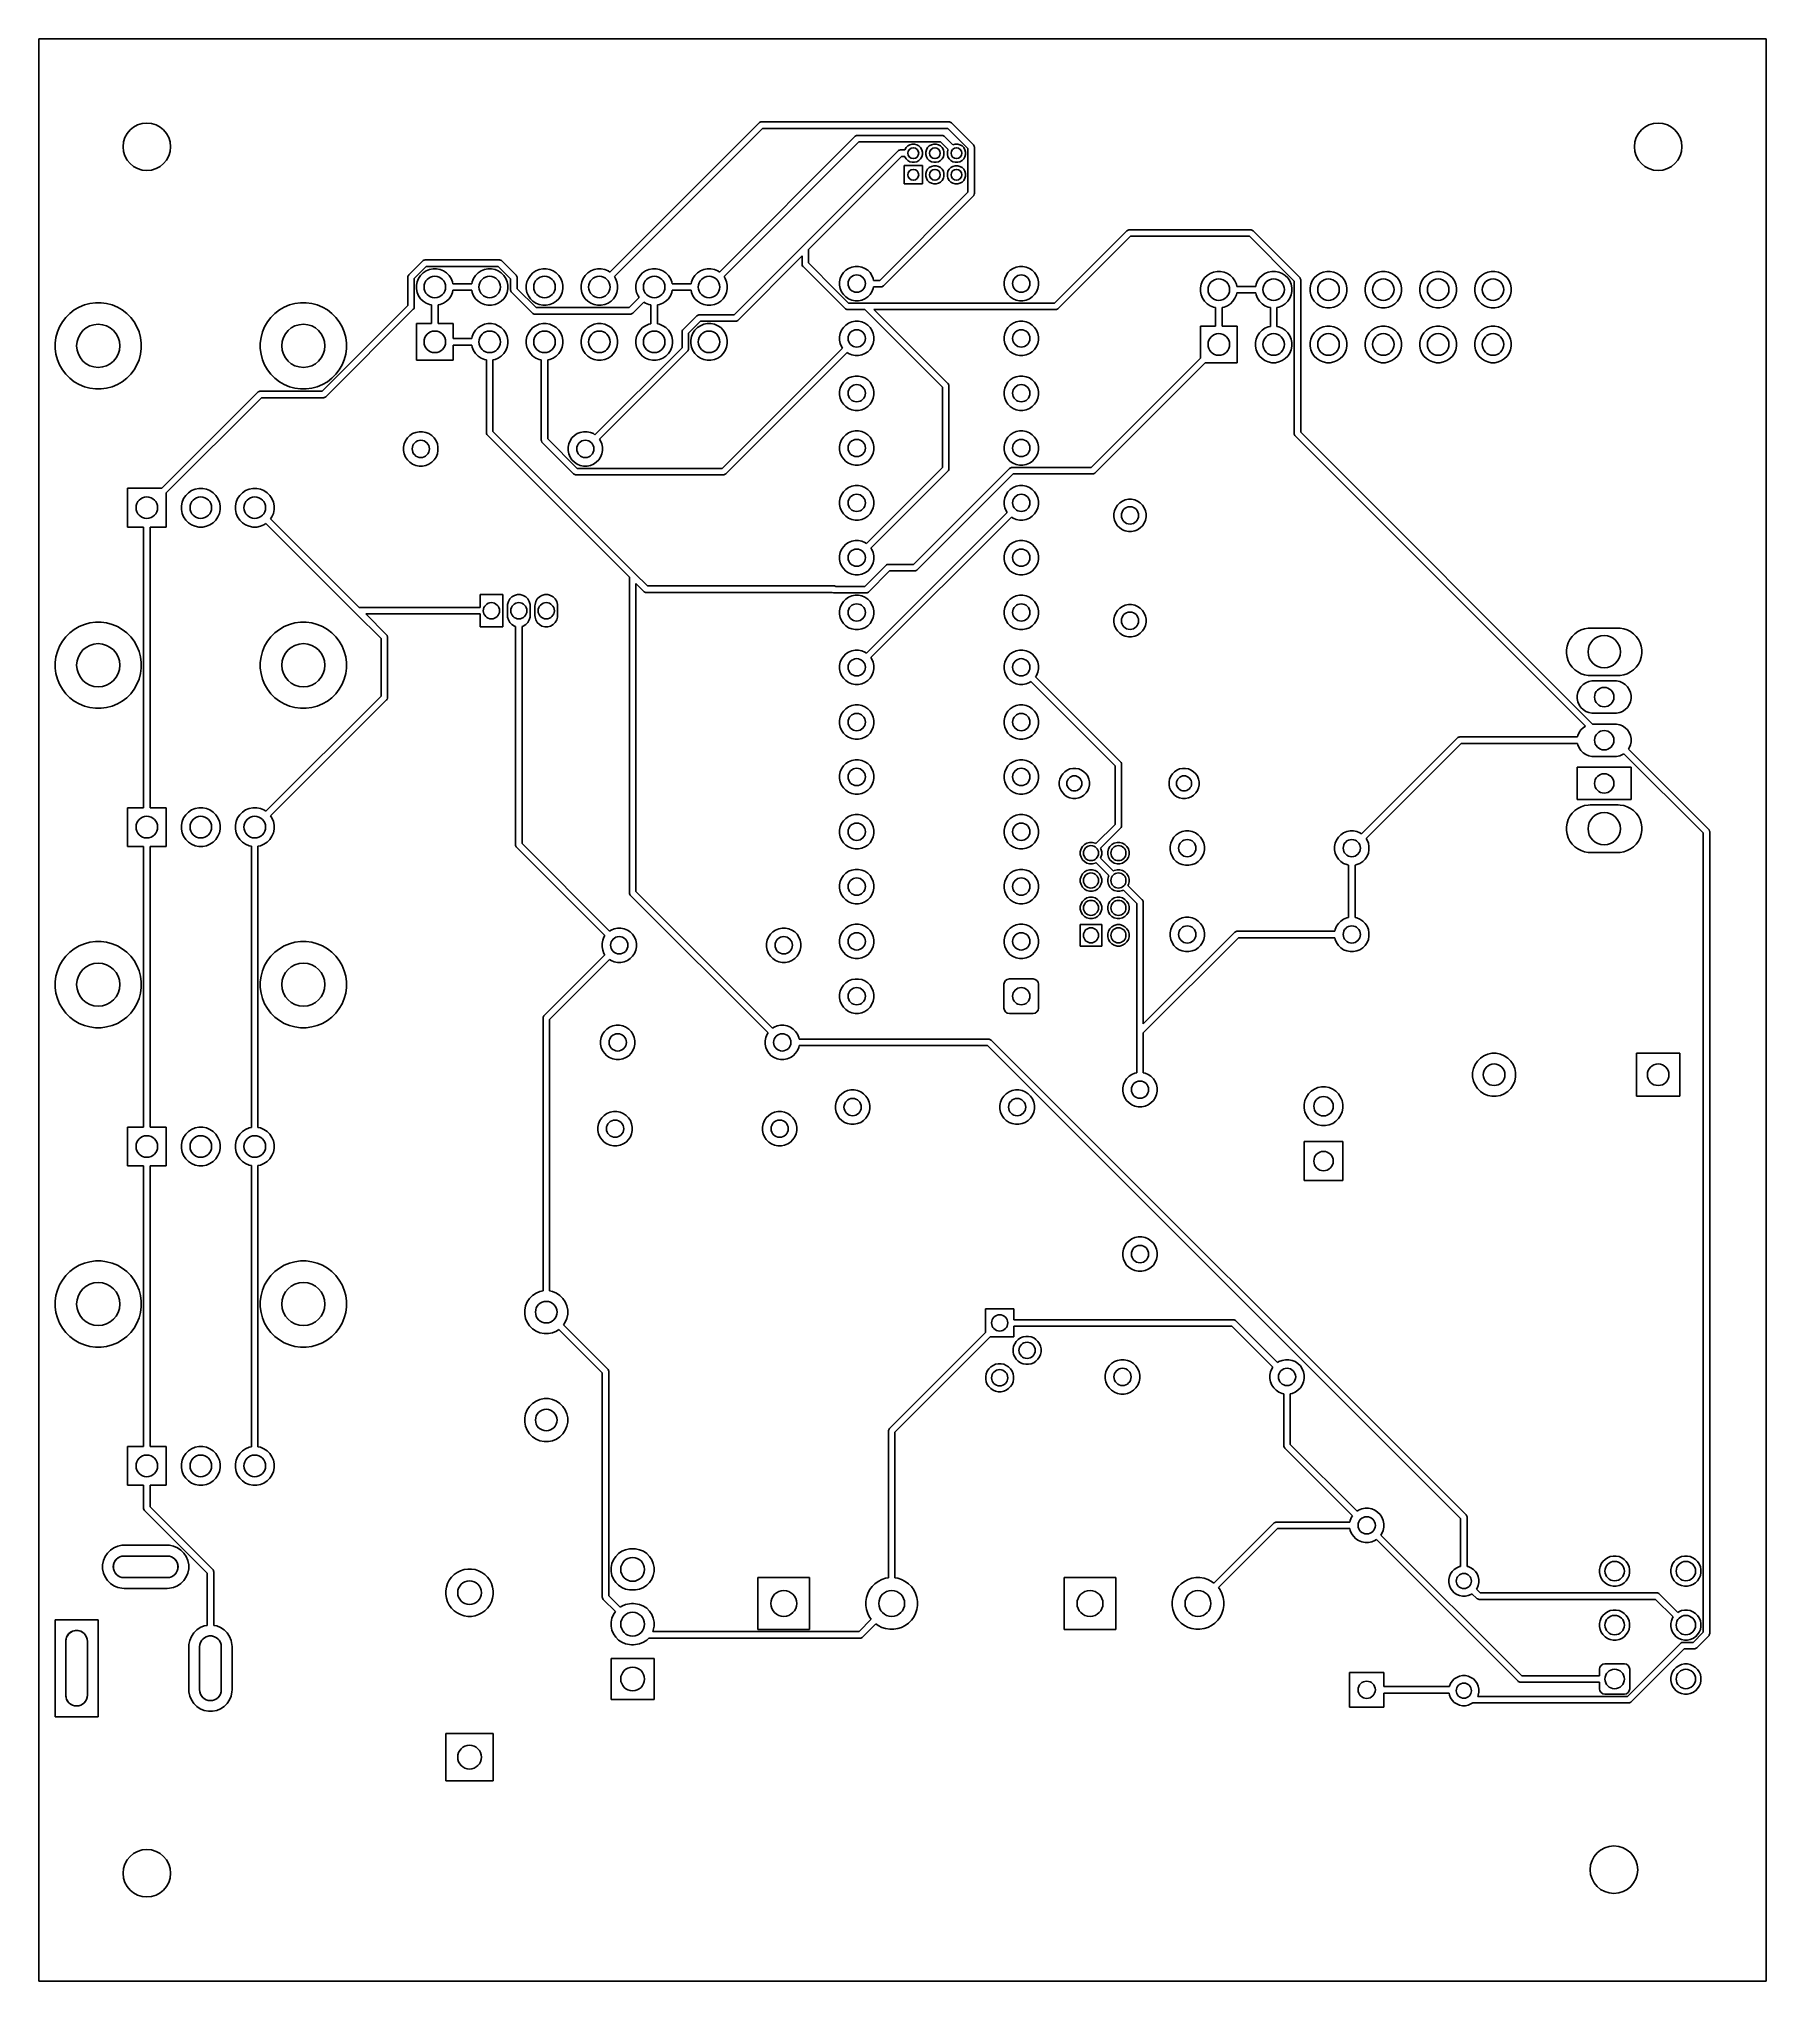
# Model space of a CAD drawing. Extents: x 119.8 to 199.8, y -185.2 to -95.2.
import ezdxf

# ---------------------------------------------------------------- set-up
doc = ezdxf.new("R2010")
doc.units = 0
doc.layers.add('BLACK', color=7, linetype='CONTINUOUS')

msp = doc.modelspace()

# ---------------------------------------------------------------- linework, layer by layer
at = {"layer": 'BLACK', "linetype": 'CONTINUOUS'}
for p, q in [((119.7556, -185.1644), (119.7556, -95.1644)), ((119.7556, -95.1644), (199.7556, -95.1644)), ((199.7556, -185.1644), (199.7556, -95.1644)), ((146.198301, -105.969566), (153.109534, -99.058334)), ((153.277732, -99.3144), (146.410433, -106.181698)), ((151.278301, -105.969566), (157.567134, -99.680734)), ((153.109534, -99.058334), (153.132265, -99.039679)), ((153.132265, -99.039679), (153.163939, -99.026559)), ((153.163939, -99.026559), (153.186336, -99.017282)), ((153.186336, -99.017282), (153.2156, -99.0144)), ((153.2156, -99.0144), (161.913872, -99.0144)), ((161.85174, -99.3144), (153.277732, -99.3144)), ((157.567134, -99.680734), (157.589864, -99.662079)), ((157.589864, -99.662079), (157.628099, -99.646242)), ((157.628099, -99.646242), (157.643936, -99.639682)), ((157.643936, -99.639682), (157.6732, -99.6368)), ((157.6732, -99.6368), (161.578, -99.6368)), ((161.578, -99.6368), (161.607264, -99.639682)), ((161.607264, -99.639682), (161.629661, -99.648959)), ((161.629661, -99.648959), (161.661335, -99.662079)), ((161.661335, -99.662079), (161.684066, -99.680734)), ((161.684066, -99.680734), (162.081626, -100.078294)), ((162.7832, -100.24586), (161.85174, -99.3144)), ((161.913872, -99.0144), (161.943136, -99.017282)), ((161.943136, -99.017282), (161.965533, -99.026559)), ((161.965533, -99.026559), (161.997207, -99.039679)), ((161.997207, -99.039679), (162.019938, -99.058334)), ((162.019938, -99.058334), (163.039266, -100.077662)), ((157.735332, -99.9368), (151.490433, -106.181698)), ((155.149534, -104.757294), (159.548494, -100.358334)), ((159.716692, -100.6144), (155.4056, -104.925492)), ((161.515868, -99.9368), (157.735332, -99.9368)), ((159.548494, -100.358334), (159.571225, -100.339679)), ((159.571225, -100.339679), (159.602899, -100.326559)), ((159.602899, -100.326559), (159.625296, -100.317282)), ((159.625296, -100.317282), (159.65456, -100.3144)), ((159.65456, -100.3144), (159.859564, -100.3144)), ((159.859564, -100.6144), (159.716692, -100.6144)), ((159.859564, -100.3144), (159.862951, -100.30176)), ((159.862951, -100.62704), (159.859564, -100.6144)), ((159.862951, -100.30176), (159.918425, -100.205676)), ((159.918425, -100.723124), (159.862951, -100.62704)), ((159.918425, -100.205676), (159.996876, -100.127225)), ((159.996876, -100.801575), (159.918425, -100.723124)), ((159.996876, -100.127225), (160.09296, -100.071751)), ((160.09296, -100.071751), (160.200126, -100.043036)), ((160.200126, -100.043036), (160.311074, -100.043036)), ((160.311074, -100.043036), (160.41824, -100.071751)), ((160.41824, -100.071751), (160.514324, -100.127225)), ((160.514324, -100.127225), (160.592775, -100.205676)), ((160.592775, -100.723124), (160.514324, -100.801575)), ((160.592775, -100.205676), (160.648249, -100.30176)), ((160.648249, -100.62704), (160.592775, -100.723124)), ((160.648249, -100.30176), (160.676964, -100.408926)), ((160.676964, -100.519874), (160.648249, -100.62704)), ((160.676964, -100.408926), (160.676964, -100.519874)), ((160.834236, -100.408926), (160.862951, -100.30176)), ((160.834236, -100.519874), (160.834236, -100.408926)), ((160.862951, -100.62704), (160.834236, -100.519874)), ((160.862951, -100.30176), (160.918425, -100.205676)), ((160.918425, -100.723124), (160.862951, -100.62704)), ((160.918425, -100.205676), (160.996876, -100.127225)), ((160.996876, -100.801575), (160.918425, -100.723124)), ((160.996876, -100.127225), (161.09296, -100.071751)), ((161.09296, -100.071751), (161.200126, -100.043036)), ((161.200126, -100.043036), (161.311074, -100.043036)), ((161.311074, -100.043036), (161.41824, -100.071751)), ((161.41824, -100.071751), (161.514324, -100.127225)), ((161.514324, -100.127225), (161.592775, -100.205676)), ((161.592775, -100.723124), (161.514324, -100.801575)), ((161.869494, -100.290426), (161.515868, -99.9368)), ((161.592775, -100.205676), (161.648249, -100.30176)), ((161.648249, -100.62704), (161.592775, -100.723124)), ((161.648249, -100.30176), (161.676964, -100.408926)), ((161.676964, -100.519874), (161.648249, -100.62704)), ((161.676964, -100.408926), (161.676964, -100.519874)), ((161.834236, -100.408926), (161.862951, -100.30176)), ((161.834236, -100.519874), (161.834236, -100.408926)), ((161.862951, -100.62704), (161.834236, -100.519874)), ((161.862951, -100.30176), (161.869494, -100.290426)), ((161.918425, -100.723124), (161.862951, -100.62704)), ((161.996876, -100.801575), (161.918425, -100.723124)), ((162.081626, -100.078294), (162.09296, -100.071751)), ((162.09296, -100.071751), (162.200126, -100.043036)), ((162.200126, -100.043036), (162.311074, -100.043036)), ((162.311074, -100.043036), (162.41824, -100.071751)), ((162.41824, -100.071751), (162.514324, -100.127225)), ((162.514324, -100.127225), (162.592775, -100.205676)), ((162.592775, -100.723124), (162.514324, -100.801575)), ((162.592775, -100.205676), (162.648249, -100.30176)), ((162.648249, -100.62704), (162.592775, -100.723124)), ((162.648249, -100.30176), (162.676964, -100.408926)), ((162.676964, -100.519874), (162.648249, -100.62704)), ((162.676964, -100.408926), (162.676964, -100.519874)), ((162.7832, -102.276038), (162.7832, -100.24586)), ((163.039266, -100.077662), (163.057921, -100.100392)), ((163.057921, -100.100392), (163.067197, -100.122789)), ((163.067197, -100.122789), (163.080318, -100.154464)), ((163.080318, -100.154464), (163.0832, -100.183728)), ((163.0832, -100.183728), (163.0832, -102.33817)), ((159.8306, -101.8894), (159.8306, -101.0394)), ((159.8306, -101.0394), (160.6806, -101.0394)), ((160.09296, -100.857049), (159.996876, -100.801575)), ((160.200126, -100.885764), (160.09296, -100.857049)), ((160.311074, -100.885764), (160.200126, -100.885764)), ((160.41824, -100.857049), (160.311074, -100.885764)), ((160.514324, -100.801575), (160.41824, -100.857049)), ((160.6806, -101.0394), (160.6806, -101.8894)), ((160.834236, -101.408926), (160.862951, -101.30176)), ((160.834236, -101.519874), (160.834236, -101.408926)), ((160.862951, -101.62704), (160.834236, -101.519874)), ((160.862951, -101.30176), (160.918425, -101.205676)), ((160.918425, -101.723124), (160.862951, -101.62704)), ((160.918425, -101.205676), (160.996876, -101.127225)), ((161.09296, -100.857049), (160.996876, -100.801575)), ((160.996876, -101.127225), (161.09296, -101.071751)), ((161.200126, -100.885764), (161.09296, -100.857049)), ((161.09296, -101.071751), (161.200126, -101.043036)), ((161.311074, -100.885764), (161.200126, -100.885764)), ((161.200126, -101.043036), (161.311074, -101.043036)), ((161.41824, -100.857049), (161.311074, -100.885764)), ((161.311074, -101.043036), (161.41824, -101.071751)), ((161.514324, -100.801575), (161.41824, -100.857049)), ((161.41824, -101.071751), (161.514324, -101.127225)), ((161.514324, -101.127225), (161.592775, -101.205676)), ((161.592775, -101.205676), (161.648249, -101.30176)), ((161.648249, -101.62704), (161.592775, -101.723124)), ((161.648249, -101.30176), (161.676964, -101.408926)), ((161.676964, -101.519874), (161.648249, -101.62704)), ((161.676964, -101.408926), (161.676964, -101.519874)), ((161.834236, -101.408926), (161.862951, -101.30176)), ((161.834236, -101.519874), (161.834236, -101.408926)), ((161.862951, -101.62704), (161.834236, -101.519874)), ((161.862951, -101.30176), (161.918425, -101.205676)), ((161.918425, -101.723124), (161.862951, -101.62704)), ((161.918425, -101.205676), (161.996876, -101.127225)), ((162.09296, -100.857049), (161.996876, -100.801575)), ((161.996876, -101.127225), (162.09296, -101.071751)), ((162.200126, -100.885764), (162.09296, -100.857049)), ((162.09296, -101.071751), (162.200126, -101.043036)), ((162.311074, -100.885764), (162.200126, -100.885764)), ((162.200126, -101.043036), (162.311074, -101.043036)), ((162.41824, -100.857049), (162.311074, -100.885764)), ((162.311074, -101.043036), (162.41824, -101.071751)), ((162.514324, -100.801575), (162.41824, -100.857049)), ((162.41824, -101.071751), (162.514324, -101.127225)), ((162.514324, -101.127225), (162.592775, -101.205676)), ((162.592775, -101.205676), (162.648249, -101.30176)), ((162.648249, -101.62704), (162.592775, -101.723124)), ((162.648249, -101.30176), (162.676964, -101.408926)), ((162.676964, -101.519874), (162.648249, -101.62704)), ((162.676964, -101.408926), (162.676964, -101.519874)), ((158.704838, -106.3544), (162.7832, -102.276038)), ((163.039266, -102.444236), (158.873036, -106.610466)), ((160.6806, -101.8894), (159.8306, -101.8894)), ((160.996876, -101.801575), (160.918425, -101.723124)), ((161.09296, -101.857049), (160.996876, -101.801575)), ((161.200126, -101.885764), (161.09296, -101.857049)), ((161.311074, -101.885764), (161.200126, -101.885764)), ((161.41824, -101.857049), (161.311074, -101.885764)), ((161.514324, -101.801575), (161.41824, -101.857049)), ((161.592775, -101.723124), (161.514324, -101.801575)), ((161.996876, -101.801575), (161.918425, -101.723124)), ((162.09296, -101.857049), (161.996876, -101.801575)), ((162.200126, -101.885764), (162.09296, -101.857049)), ((162.311074, -101.885764), (162.200126, -101.885764)), ((162.41824, -101.857049), (162.311074, -101.885764)), ((162.514324, -101.801575), (162.41824, -101.857049)), ((162.592775, -101.723124), (162.514324, -101.801575)), ((163.057921, -102.421505), (163.039266, -102.444236)), ((163.080318, -102.367433), (163.057921, -102.421505)), ((163.0832, -102.33817), (163.080318, -102.367433)), ((166.800868, -107.407), (170.149534, -104.058334)), ((170.317732, -104.3144), (166.969066, -107.663066)), ((170.149534, -104.058334), (170.172265, -104.039679)), ((170.172265, -104.039679), (170.203939, -104.026559)), ((170.203939, -104.026559), (170.226336, -104.017282)), ((170.226336, -104.017282), (170.2556, -104.0144)), ((170.2556, -104.0144), (175.884912, -104.0144)), ((175.82278, -104.3144), (170.317732, -104.3144)), ((177.8982, -106.38982), (175.82278, -104.3144)), ((175.884912, -104.0144), (175.914176, -104.017282)), ((175.914176, -104.017282), (175.936573, -104.026559)), ((175.936573, -104.026559), (175.968247, -104.039679)), ((175.968247, -104.039679), (175.990978, -104.058334)), ((175.990978, -104.058334), (178.154266, -106.221622)), ((151.955028, -107.9518), (155.149534, -104.757294)), ((155.1056, -105.225492), (152.123226, -108.207866)), ((155.1056, -105.613002), (155.1056, -105.225492)), ((155.4056, -104.925492), (155.4056, -105.55087)), ((136.843, -106.207688), (136.845882, -106.178424)), ((136.845882, -106.178424), (136.861072, -106.141752)), ((136.861072, -106.141752), (136.868279, -106.124353)), ((136.868279, -106.124353), (136.886934, -106.101622)), ((136.886934, -106.101622), (137.532822, -105.455734)), ((137.70102, -105.7118), (137.143, -106.26982)), ((137.345967, -106.263713), (137.438541, -106.125166)), ((137.438541, -106.125166), (137.556366, -106.007341)), ((137.532822, -105.455734), (137.555553, -105.437079)), ((137.555553, -105.437079), (137.587227, -105.423959)), ((137.556366, -106.007341), (137.694913, -105.914767)), ((137.587227, -105.423959), (137.609624, -105.414682)), ((137.609624, -105.414682), (137.638888, -105.4118)), ((137.638888, -105.4118), (141.092312, -105.4118)), ((137.694913, -105.914767), (137.848858, -105.851001)), ((141.03018, -105.7118), (137.70102, -105.7118)), ((137.848858, -105.851001), (138.012285, -105.818493)), ((138.012285, -105.818493), (138.178915, -105.818493)), ((138.178915, -105.818493), (138.342342, -105.851001)), ((138.342342, -105.851001), (138.496287, -105.914767)), ((138.496287, -105.914767), (138.634834, -106.007341)), ((138.634834, -106.007341), (138.752659, -106.125166)), ((138.752659, -106.125166), (138.845233, -106.263713)), ((139.885967, -106.263713), (139.978541, -106.125166)), ((139.978541, -106.125166), (140.096366, -106.007341)), ((140.096366, -106.007341), (140.234913, -105.914767)), ((140.234913, -105.914767), (140.388858, -105.851001)), ((140.388858, -105.851001), (140.552285, -105.818493)), ((140.552285, -105.818493), (140.718915, -105.818493)), ((140.718915, -105.818493), (140.882342, -105.851001)), ((140.882342, -105.851001), (141.036287, -105.914767)), ((141.6056, -106.28722), (141.03018, -105.7118)), ((141.036287, -105.914767), (141.174834, -106.007341)), ((141.092312, -105.4118), (141.121576, -105.414682)), ((141.121576, -105.414682), (141.143973, -105.423959)), ((141.143973, -105.423959), (141.175647, -105.437079)), ((141.174834, -106.007341), (141.292659, -106.125166)), ((141.175647, -105.437079), (141.198378, -105.455734)), ((141.198378, -105.455734), (141.861666, -106.119022)), ((141.292659, -106.125166), (141.385233, -106.263713)), ((141.861666, -106.119022), (141.880321, -106.141753)), ((141.880321, -106.141753), (141.89344, -106.173427)), ((141.89344, -106.173427), (141.902718, -106.195824)), ((141.902718, -106.195824), (141.9056, -106.225088)), ((142.425967, -106.263713), (142.518541, -106.125166)), ((142.518541, -106.125166), (142.636366, -106.007341)), ((142.636366, -106.007341), (142.774913, -105.914767)), ((142.774913, -105.914767), (142.928858, -105.851001)), ((142.928858, -105.851001), (143.092285, -105.818493)), ((143.092285, -105.818493), (143.258915, -105.818493)), ((143.258915, -105.818493), (143.422342, -105.851001)), ((143.422342, -105.851001), (143.576287, -105.914767)), ((143.576287, -105.914767), (143.714834, -106.007341)), ((143.714834, -106.007341), (143.832659, -106.125166)), ((143.832659, -106.125166), (143.925233, -106.263713)), ((144.965967, -106.263713), (145.058541, -106.125166)), ((145.058541, -106.125166), (145.176366, -106.007341)), ((145.176366, -106.007341), (145.314913, -105.914767)), ((145.314913, -105.914767), (145.468858, -105.851001)), ((145.468858, -105.851001), (145.632285, -105.818493)), ((145.632285, -105.818493), (145.798915, -105.818493)), ((145.798915, -105.818493), (145.962342, -105.851001)), ((145.962342, -105.851001), (146.116287, -105.914767)), ((146.116287, -105.914767), (146.198301, -105.969566)), ((146.410433, -106.181698), (146.465233, -106.263713)), ((147.505967, -106.263713), (147.598541, -106.125166)), ((147.598541, -106.125166), (147.716366, -106.007341)), ((147.716366, -106.007341), (147.854913, -105.914767)), ((147.854913, -105.914767), (148.008858, -105.851001)), ((148.008858, -105.851001), (148.172285, -105.818493)), ((148.172285, -105.818493), (148.338915, -105.818493)), ((148.338915, -105.818493), (148.502342, -105.851001)), ((148.502342, -105.851001), (148.656287, -105.914767)), ((148.656287, -105.914767), (148.794834, -106.007341)), ((148.794834, -106.007341), (148.912659, -106.125166)), ((148.912659, -106.125166), (149.005233, -106.263713)), ((150.045967, -106.263713), (150.138541, -106.125166)), ((150.138541, -106.125166), (150.256366, -106.007341)), ((150.256366, -106.007341), (150.394913, -105.914767)), ((150.394913, -105.914767), (150.548858, -105.851001)), ((150.548858, -105.851001), (150.712285, -105.818493)), ((150.712285, -105.818493), (150.878915, -105.818493)), ((150.878915, -105.818493), (151.042342, -105.851001)), ((151.042342, -105.851001), (151.196287, -105.914767)), ((151.196287, -105.914767), (151.278301, -105.969566)), ((151.490433, -106.181698), (151.545233, -106.263713)), ((155.108482, -105.642266), (155.1056, -105.613002)), ((155.109671, -105.645136), (155.108482, -105.642266)), ((155.130879, -105.696337), (155.109671, -105.645136)), ((155.149534, -105.719068), (155.130879, -105.696337)), ((156.476934, -107.046468), (155.149534, -105.719068)), ((155.4056, -105.55087), (156.689066, -106.834336)), ((156.870048, -106.272172), (156.930063, -106.127283)), ((156.930063, -106.127283), (157.017192, -105.996885)), ((157.017192, -105.996885), (157.128085, -105.885992)), ((157.128085, -105.885992), (157.258483, -105.798863)), ((157.258483, -105.798863), (157.403372, -105.738848)), ((157.403372, -105.738848), (157.557186, -105.708252)), ((157.557186, -105.708252), (157.714014, -105.708252)), ((157.714014, -105.708252), (157.867828, -105.738848)), ((157.867828, -105.738848), (158.012717, -105.798863)), ((158.012717, -105.798863), (158.143115, -105.885992)), ((158.143115, -105.885992), (158.254008, -105.996885)), ((158.254008, -105.996885), (158.341137, -106.127283)), ((158.341137, -106.127283), (158.401152, -106.272172)), ((164.490048, -106.272172), (164.550063, -106.127283)), ((164.550063, -106.127283), (164.637192, -105.996885)), ((164.637192, -105.996885), (164.748085, -105.885992)), ((164.748085, -105.885992), (164.878483, -105.798863)), ((164.878483, -105.798863), (165.023372, -105.738848)), ((165.023372, -105.738848), (165.177186, -105.708252)), ((165.177186, -105.708252), (165.334014, -105.708252)), ((165.334014, -105.708252), (165.487828, -105.738848)), ((165.487828, -105.738848), (165.632717, -105.798863)), ((165.632717, -105.798863), (165.763115, -105.885992)), ((165.763115, -105.885992), (165.874008, -105.996885)), ((165.874008, -105.996885), (165.961137, -106.127283)), ((165.961137, -106.127283), (166.021152, -106.272172)), ((173.748541, -106.245166), (173.866366, -106.127341)), ((173.866366, -106.127341), (174.004913, -106.034767)), ((174.004913, -106.034767), (174.158858, -105.971001)), ((174.158858, -105.971001), (174.322285, -105.938493)), ((174.322285, -105.938493), (174.488915, -105.938493)), ((174.488915, -105.938493), (174.652342, -105.971001)), ((174.652342, -105.971001), (174.806287, -106.034767)), ((174.806287, -106.034767), (174.944834, -106.127341)), ((174.944834, -106.127341), (175.062659, -106.245166)), ((176.288541, -106.245166), (176.406366, -106.127341)), ((176.406366, -106.127341), (176.544913, -106.034767)), ((176.544913, -106.034767), (176.698858, -105.971001)), ((176.698858, -105.971001), (176.862285, -105.938493)), ((176.862285, -105.938493), (177.028915, -105.938493)), ((177.028915, -105.938493), (177.192342, -105.971001)), ((177.192342, -105.971001), (177.346287, -106.034767)), ((177.346287, -106.034767), (177.484834, -106.127341)), ((177.484834, -106.127341), (177.602659, -106.245166)), ((178.828541, -106.245166), (178.946366, -106.127341)), ((178.946366, -106.127341), (179.084913, -106.034767)), ((179.084913, -106.034767), (179.238858, -105.971001)), ((179.238858, -105.971001), (179.402285, -105.938493)), ((179.402285, -105.938493), (179.568915, -105.938493)), ((179.568915, -105.938493), (179.732342, -105.971001)), ((179.732342, -105.971001), (179.886287, -106.034767)), ((179.886287, -106.034767), (180.024834, -106.127341)), ((180.024834, -106.127341), (180.142659, -106.245166)), ((181.368541, -106.245166), (181.486366, -106.127341)), ((181.486366, -106.127341), (181.624913, -106.034767)), ((181.624913, -106.034767), (181.778858, -105.971001)), ((181.778858, -105.971001), (181.942285, -105.938493)), ((181.942285, -105.938493), (182.108915, -105.938493)), ((182.108915, -105.938493), (182.272342, -105.971001)), ((182.272342, -105.971001), (182.426287, -106.034767)), ((182.426287, -106.034767), (182.564834, -106.127341)), ((182.564834, -106.127341), (182.682659, -106.245166)), ((183.908541, -106.245166), (184.026366, -106.127341)), ((184.026366, -106.127341), (184.164913, -106.034767)), ((184.164913, -106.034767), (184.318858, -105.971001)), ((184.318858, -105.971001), (184.482285, -105.938493)), ((184.482285, -105.938493), (184.648915, -105.938493)), ((184.648915, -105.938493), (184.812342, -105.971001)), ((184.812342, -105.971001), (184.966287, -106.034767)), ((184.966287, -106.034767), (185.104834, -106.127341)), ((185.104834, -106.127341), (185.222659, -106.245166)), ((186.448541, -106.245166), (186.566366, -106.127341)), ((186.566366, -106.127341), (186.704913, -106.034767)), ((186.704913, -106.034767), (186.858858, -105.971001)), ((186.858858, -105.971001), (187.022285, -105.938493)), ((187.022285, -105.938493), (187.188915, -105.938493)), ((187.188915, -105.938493), (187.352342, -105.971001)), ((187.352342, -105.971001), (187.506287, -106.034767)), ((187.506287, -106.034767), (187.644834, -106.127341)), ((187.644834, -106.127341), (187.762659, -106.245166)), ((136.843, -107.525526), (136.843, -106.207688)), ((137.143, -106.26982), (137.143, -107.587658)), ((137.249693, -106.581085), (137.282201, -106.417658)), ((137.249693, -106.747715), (137.249693, -106.581085)), ((137.282201, -106.911142), (137.249693, -106.747715)), ((137.282201, -106.417658), (137.345967, -106.263713)), ((137.345967, -107.065087), (137.282201, -106.911142)), ((137.438541, -107.203634), (137.345967, -107.065087)), ((138.845233, -107.065087), (138.752659, -107.203634)), ((138.845233, -106.263713), (138.908999, -106.417658)), ((138.908999, -106.911142), (138.845233, -107.065087)), ((138.908999, -106.417658), (138.928242, -106.5144)), ((138.928242, -106.8144), (138.908999, -106.911142)), ((138.928242, -106.5144), (139.802958, -106.5144)), ((139.802958, -106.8144), (138.928242, -106.8144)), ((139.802958, -106.5144), (139.822201, -106.417658)), ((139.822201, -106.911142), (139.802958, -106.8144)), ((139.822201, -106.417658), (139.885967, -106.263713)), ((139.885967, -107.065087), (139.822201, -106.911142)), ((139.978541, -107.203634), (139.885967, -107.065087)), ((141.385233, -107.065087), (141.292659, -107.203634)), ((141.385233, -106.263713), (141.448999, -106.417658)), ((141.448999, -106.911142), (141.385233, -107.065087)), ((141.448999, -106.417658), (141.481507, -106.581085)), ((141.481507, -106.747715), (141.448999, -106.911142)), ((141.481507, -106.581085), (141.481507, -106.747715)), ((141.6056, -106.803712), (141.6056, -106.28722)), ((141.608482, -106.832976), (141.6056, -106.803712)), ((141.617759, -106.855373), (141.608482, -106.832976)), ((141.630879, -106.887047), (141.617759, -106.855373)), ((141.649534, -106.909778), (141.630879, -106.887047)), ((142.612822, -107.873066), (141.649534, -106.909778)), ((141.9056, -106.225088), (141.9056, -106.74158)), ((141.9056, -106.74158), (142.78102, -107.617)), ((142.329693, -106.581085), (142.362201, -106.417658)), ((142.329693, -106.747715), (142.329693, -106.581085)), ((142.362201, -106.911142), (142.329693, -106.747715)), ((142.362201, -106.417658), (142.425967, -106.263713)), ((142.425967, -107.065087), (142.362201, -106.911142)), ((142.518541, -107.203634), (142.425967, -107.065087)), ((143.925233, -107.065087), (143.832659, -107.203634)), ((143.925233, -106.263713), (143.988999, -106.417658)), ((143.988999, -106.911142), (143.925233, -107.065087)), ((143.988999, -106.417658), (144.021507, -106.581085)), ((144.021507, -106.747715), (143.988999, -106.911142)), ((144.021507, -106.581085), (144.021507, -106.747715)), ((144.869693, -106.581085), (144.902201, -106.417658)), ((144.869693, -106.747715), (144.869693, -106.581085)), ((144.902201, -106.911142), (144.869693, -106.747715)), ((144.902201, -106.417658), (144.965967, -106.263713)), ((144.965967, -107.065087), (144.902201, -106.911142)), ((145.058541, -107.203634), (144.965967, -107.065087)), ((146.465233, -107.065087), (146.372659, -107.203634)), ((146.465233, -106.263713), (146.528999, -106.417658)), ((146.528999, -106.911142), (146.465233, -107.065087)), ((146.528999, -106.417658), (146.561507, -106.581085)), ((146.561507, -106.747715), (146.528999, -106.911142)), ((146.561507, -106.581085), (146.561507, -106.747715)), ((147.409693, -106.581085), (147.442201, -106.417658)), ((147.409693, -106.747715), (147.409693, -106.581085)), ((147.442201, -106.911142), (147.409693, -106.747715)), ((147.442201, -106.417658), (147.505967, -106.263713)), ((147.505967, -107.065087), (147.442201, -106.911142)), ((147.560766, -107.147101), (147.505967, -107.065087)), ((149.005233, -107.065087), (148.912659, -107.203634)), ((149.005233, -106.263713), (149.068999, -106.417658)), ((149.068999, -106.911142), (149.005233, -107.065087)), ((149.068999, -106.417658), (149.088242, -106.5144)), ((149.088242, -106.8144), (149.068999, -106.911142)), ((149.088242, -106.5144), (149.962958, -106.5144)), ((149.962958, -106.8144), (149.088242, -106.8144)), ((149.962958, -106.5144), (149.982201, -106.417658)), ((149.982201, -106.911142), (149.962958, -106.8144)), ((149.982201, -106.417658), (150.045967, -106.263713)), ((150.045967, -107.065087), (149.982201, -106.911142)), ((150.138541, -107.203634), (150.045967, -107.065087)), ((151.545233, -107.065087), (151.452659, -107.203634)), ((151.545233, -106.263713), (151.608999, -106.417658)), ((151.608999, -106.911142), (151.545233, -107.065087)), ((151.608999, -106.417658), (151.641507, -106.581085)), ((151.641507, -106.747715), (151.608999, -106.911142)), ((151.641507, -106.581085), (151.641507, -106.747715)), ((157.093532, -107.663066), (156.476934, -107.046468)), ((156.689066, -106.834336), (157.26173, -107.407)), ((156.839452, -106.425986), (156.870048, -106.272172)), ((156.839452, -106.582814), (156.839452, -106.425986)), ((156.870048, -106.736628), (156.839452, -106.582814)), ((156.930063, -106.881517), (156.870048, -106.736628)), ((157.017192, -107.011915), (156.930063, -106.881517)), ((157.128085, -107.122808), (157.017192, -107.011915)), ((158.254008, -107.011915), (158.143115, -107.122808)), ((158.341137, -106.881517), (158.254008, -107.011915)), ((158.401152, -106.736628), (158.341137, -106.881517)), ((158.401152, -106.272172), (158.417508, -106.3544)), ((158.417508, -106.6544), (158.401152, -106.736628)), ((158.417508, -106.3544), (158.704838, -106.3544)), ((158.76697, -106.6544), (158.417508, -106.6544)), ((158.796234, -106.651518), (158.76697, -106.6544)), ((158.830602, -106.637282), (158.796234, -106.651518)), ((158.850305, -106.629121), (158.830602, -106.637282)), ((158.873036, -106.610466), (158.850305, -106.629121)), ((164.459452, -106.425986), (164.490048, -106.272172)), ((164.459452, -106.582814), (164.459452, -106.425986)), ((164.490048, -106.736628), (164.459452, -106.582814)), ((164.550063, -106.881517), (164.490048, -106.736628)), ((164.637192, -107.011915), (164.550063, -106.881517)), ((164.748085, -107.122808), (164.637192, -107.011915)), ((165.874008, -107.011915), (165.763115, -107.122808)), ((165.961137, -106.881517), (165.874008, -107.011915)), ((166.021152, -106.736628), (165.961137, -106.881517)), ((166.021152, -106.272172), (166.051748, -106.425986)), ((166.051748, -106.582814), (166.021152, -106.736628)), ((166.051748, -106.425986), (166.051748, -106.582814)), ((173.559693, -106.701085), (173.592201, -106.537658)), ((173.559693, -106.867715), (173.559693, -106.701085)), ((173.592201, -107.031142), (173.559693, -106.867715)), ((173.592201, -106.537658), (173.655967, -106.383713)), ((173.655967, -107.185087), (173.592201, -107.031142)), ((173.655967, -106.383713), (173.748541, -106.245166)), ((175.062659, -106.245166), (175.155233, -106.383713)), ((175.155233, -106.383713), (175.218999, -106.537658)), ((175.218999, -107.031142), (175.155233, -107.185087)), ((175.218999, -106.537658), (175.238242, -106.6344)), ((175.238242, -106.9344), (175.218999, -107.031142)), ((175.238242, -106.6344), (176.112958, -106.6344)), ((176.112958, -106.9344), (175.238242, -106.9344)), ((176.112958, -106.6344), (176.132201, -106.537658)), ((176.132201, -107.031142), (176.112958, -106.9344)), ((176.132201, -106.537658), (176.195967, -106.383713)), ((176.195967, -107.185087), (176.132201, -107.031142)), ((176.195967, -106.383713), (176.288541, -106.245166)), ((177.602659, -106.245166), (177.695233, -106.383713)), ((177.695233, -106.383713), (177.758999, -106.537658)), ((177.758999, -107.031142), (177.695233, -107.185087)), ((177.758999, -106.537658), (177.791507, -106.701085)), ((177.791507, -106.867715), (177.758999, -107.031142)), ((177.791507, -106.701085), (177.791507, -106.867715)), ((177.8982, -113.457), (177.8982, -106.38982)), ((178.154266, -106.221622), (178.172921, -106.244352)), ((178.172921, -106.244352), (178.18094, -106.263713)), ((178.18094, -106.263713), (178.195318, -106.298424)), ((178.195318, -106.298424), (178.1982, -106.327688)), ((178.1982, -106.327688), (178.1982, -113.394868)), ((178.639693, -106.701085), (178.672201, -106.537658)), ((178.639693, -106.867715), (178.639693, -106.701085)), ((178.672201, -107.031142), (178.639693, -106.867715)), ((178.672201, -106.537658), (178.735967, -106.383713)), ((178.735967, -107.185087), (178.672201, -107.031142)), ((178.735967, -106.383713), (178.828541, -106.245166)), ((180.142659, -106.245166), (180.235233, -106.383713)), ((180.235233, -106.383713), (180.298999, -106.537658)), ((180.298999, -107.031142), (180.235233, -107.185087)), ((180.298999, -106.537658), (180.331507, -106.701085)), ((180.331507, -106.867715), (180.298999, -107.031142)), ((180.331507, -106.701085), (180.331507, -106.867715)), ((181.179693, -106.701085), (181.212201, -106.537658)), ((181.179693, -106.867715), (181.179693, -106.701085)), ((181.212201, -107.031142), (181.179693, -106.867715)), ((181.212201, -106.537658), (181.275967, -106.383713)), ((181.275967, -107.185087), (181.212201, -107.031142)), ((181.275967, -106.383713), (181.368541, -106.245166)), ((182.682659, -106.245166), (182.775233, -106.383713)), ((182.775233, -106.383713), (182.838999, -106.537658)), ((182.838999, -107.031142), (182.775233, -107.185087)), ((182.838999, -106.537658), (182.871507, -106.701085)), ((182.871507, -106.867715), (182.838999, -107.031142)), ((182.871507, -106.701085), (182.871507, -106.867715)), ((183.719693, -106.701085), (183.752201, -106.537658)), ((183.719693, -106.867715), (183.719693, -106.701085)), ((183.752201, -107.031142), (183.719693, -106.867715)), ((183.752201, -106.537658), (183.815967, -106.383713)), ((183.815967, -107.185087), (183.752201, -107.031142)), ((183.815967, -106.383713), (183.908541, -106.245166)), ((185.222659, -106.245166), (185.315233, -106.383713)), ((185.315233, -106.383713), (185.378999, -106.537658)), ((185.378999, -107.031142), (185.315233, -107.185087)), ((185.378999, -106.537658), (185.411507, -106.701085)), ((185.411507, -106.867715), (185.378999, -107.031142)), ((185.411507, -106.701085), (185.411507, -106.867715)), ((186.259693, -106.701085), (186.292201, -106.537658)), ((186.259693, -106.867715), (186.259693, -106.701085)), ((186.292201, -107.031142), (186.259693, -106.867715)), ((186.292201, -106.537658), (186.355967, -106.383713)), ((186.355967, -107.185087), (186.292201, -107.031142)), ((186.355967, -106.383713), (186.448541, -106.245166)), ((187.762659, -106.245166), (187.855233, -106.383713)), ((187.855233, -106.383713), (187.918999, -106.537658)), ((187.918999, -107.031142), (187.855233, -107.185087)), ((187.918999, -106.537658), (187.951507, -106.701085)), ((187.951507, -106.867715), (187.918999, -107.031142)), ((187.951507, -106.701085), (187.951507, -106.867715)), ((121.00192, -108.070708), (121.186908, -107.88572)), ((121.186908, -107.88572), (121.39446, -107.726461)), ((121.39446, -107.726461), (121.621023, -107.595655)), ((121.621023, -107.595655), (121.862721, -107.49554)), ((121.862721, -107.49554), (122.115419, -107.427829)), ((122.115419, -107.427829), (122.374794, -107.393682)), ((122.374794, -107.393682), (122.636406, -107.393682)), ((122.636406, -107.393682), (122.895781, -107.427829)), ((122.895781, -107.427829), (123.148479, -107.49554)), ((123.148479, -107.49554), (123.390177, -107.595655)), ((123.390177, -107.595655), (123.61674, -107.726461)), ((123.61674, -107.726461), (123.824292, -107.88572)), ((123.824292, -107.88572), (124.00928, -108.070708)), ((130.50192, -108.070708), (130.686908, -107.88572)), ((130.686908, -107.88572), (130.89446, -107.726461)), ((130.89446, -107.726461), (131.121023, -107.595655)), ((131.121023, -107.595655), (131.362721, -107.49554)), ((131.362721, -107.49554), (131.615419, -107.427829)), ((131.615419, -107.427829), (131.874794, -107.393682)), ((131.874794, -107.393682), (132.136406, -107.393682)), ((132.136406, -107.393682), (132.395781, -107.427829)), ((132.395781, -107.427829), (132.648479, -107.49554)), ((132.648479, -107.49554), (132.890177, -107.595655)), ((132.876526, -111.492), (136.843, -107.525526)), ((132.890177, -107.595655), (133.11674, -107.726461)), ((137.099066, -107.693724), (133.044724, -111.748066)), ((133.11674, -107.726461), (133.324292, -107.88572)), ((133.324292, -107.88572), (133.50928, -108.070708)), ((137.117721, -107.670994), (137.099066, -107.693724)), ((137.130419, -107.640336), (137.117721, -107.670994)), ((137.140118, -107.616922), (137.130419, -107.640336)), ((137.143, -107.587658), (137.140118, -107.616922)), ((137.556366, -107.321459), (137.438541, -107.203634)), ((137.694913, -107.414033), (137.556366, -107.321459)), ((137.848858, -107.477799), (137.694913, -107.414033)), ((137.9456, -107.497042), (137.848858, -107.477799)), ((137.9456, -108.3544), (137.9456, -107.497042)), ((138.342342, -107.477799), (138.2456, -107.497042)), ((138.2456, -107.497042), (138.2456, -108.3544)), ((138.496287, -107.414033), (138.342342, -107.477799)), ((138.634834, -107.321459), (138.496287, -107.414033)), ((138.752659, -107.203634), (138.634834, -107.321459)), ((140.096366, -107.321459), (139.978541, -107.203634)), ((140.234913, -107.414033), (140.096366, -107.321459)), ((140.388858, -107.477799), (140.234913, -107.414033)), ((140.552285, -107.510307), (140.388858, -107.477799)), ((140.718915, -107.510307), (140.552285, -107.510307)), ((140.882342, -107.477799), (140.718915, -107.510307)), ((141.036287, -107.414033), (140.882342, -107.477799)), ((141.174834, -107.321459), (141.036287, -107.414033)), ((141.292659, -107.203634), (141.174834, -107.321459)), ((142.636366, -107.321459), (142.518541, -107.203634)), ((142.635553, -107.891721), (142.612822, -107.873066)), ((142.667227, -107.90484), (142.635553, -107.891721)), ((142.774913, -107.414033), (142.636366, -107.321459)), ((142.689624, -107.914118), (142.667227, -107.90484)), ((142.718888, -107.917), (142.689624, -107.914118)), ((147.153, -107.917), (142.718888, -107.917)), ((142.928858, -107.477799), (142.774913, -107.414033)), ((142.78102, -107.617), (147.090868, -107.617)), ((143.092285, -107.510307), (142.928858, -107.477799)), ((143.258915, -107.510307), (143.092285, -107.510307)), ((143.422342, -107.477799), (143.258915, -107.510307)), ((143.576287, -107.414033), (143.422342, -107.477799)), ((143.714834, -107.321459), (143.576287, -107.414033)), ((143.832659, -107.203634), (143.714834, -107.321459)), ((145.176366, -107.321459), (145.058541, -107.203634)), ((145.314913, -107.414033), (145.176366, -107.321459)), ((145.468858, -107.477799), (145.314913, -107.414033)), ((145.632285, -107.510307), (145.468858, -107.477799)), ((145.798915, -107.510307), (145.632285, -107.510307)), ((145.962342, -107.477799), (145.798915, -107.510307)), ((146.116287, -107.414033), (145.962342, -107.477799)), ((146.254834, -107.321459), (146.116287, -107.414033)), ((146.372659, -107.203634), (146.254834, -107.321459)), ((147.090868, -107.617), (147.560766, -107.147101)), ((147.182264, -107.914118), (147.153, -107.917)), ((147.204661, -107.90484), (147.182264, -107.914118)), ((147.236335, -107.891721), (147.204661, -107.90484)), ((147.259066, -107.873066), (147.236335, -107.891721)), ((147.772898, -107.359233), (147.259066, -107.873066)), ((147.854913, -107.414033), (147.772898, -107.359233)), ((148.008858, -107.477799), (147.854913, -107.414033)), ((148.1056, -107.497042), (148.008858, -107.477799)), ((148.1056, -108.371757), (148.1056, -107.497042)), ((148.502342, -107.477799), (148.4056, -107.497042)), ((148.4056, -107.497042), (148.4056, -108.371757)), ((148.656287, -107.414033), (148.502342, -107.477799)), ((148.794834, -107.321459), (148.656287, -107.414033)), ((148.912659, -107.203634), (148.794834, -107.321459)), ((149.586934, -108.641622), (150.232822, -107.995734)), ((150.256366, -107.321459), (150.138541, -107.203634)), ((150.232822, -107.995734), (150.255553, -107.977079)), ((150.255553, -107.977079), (150.287227, -107.963959)), ((150.394913, -107.414033), (150.256366, -107.321459)), ((150.287227, -107.963959), (150.309624, -107.954682)), ((150.309624, -107.954682), (150.338888, -107.9518)), ((150.338888, -107.9518), (151.955028, -107.9518)), ((150.548858, -107.477799), (150.394913, -107.414033)), ((150.712285, -107.510307), (150.548858, -107.477799)), ((150.878915, -107.510307), (150.712285, -107.510307)), ((151.042342, -107.477799), (150.878915, -107.510307)), ((151.196287, -107.414033), (151.042342, -107.477799)), ((151.334834, -107.321459), (151.196287, -107.414033)), ((151.452659, -107.203634), (151.334834, -107.321459)), ((157.116262, -107.681721), (157.093532, -107.663066)), ((157.145241, -107.693724), (157.116262, -107.681721)), ((157.258483, -107.209937), (157.128085, -107.122808)), ((157.170334, -107.704118), (157.145241, -107.693724)), ((157.199598, -107.707), (157.170334, -107.704118)), ((158.00947, -107.707), (157.199598, -107.707)), ((157.403372, -107.269952), (157.258483, -107.209937)), ((157.26173, -107.407), (158.071602, -107.407)), ((157.557186, -107.300548), (157.403372, -107.269952)), ((157.714014, -107.300548), (157.557186, -107.300548)), ((157.867828, -107.269952), (157.714014, -107.300548)), ((158.012717, -107.209937), (157.867828, -107.269952)), ((161.6056, -111.30313), (158.00947, -107.707)), ((158.143115, -107.122808), (158.012717, -107.209937)), ((158.071602, -107.407), (166.800868, -107.407)), ((166.863, -107.707), (158.433734, -107.707)), ((158.433734, -107.707), (161.861666, -111.134932)), ((164.878483, -107.209937), (164.748085, -107.122808)), ((165.023372, -107.269952), (164.878483, -107.209937)), ((165.177186, -107.300548), (165.023372, -107.269952)), ((165.334014, -107.300548), (165.177186, -107.300548)), ((165.487828, -107.269952), (165.334014, -107.300548)), ((165.632717, -107.209937), (165.487828, -107.269952)), ((165.763115, -107.122808), (165.632717, -107.209937)), ((166.892264, -107.704118), (166.863, -107.707)), ((166.917357, -107.693724), (166.892264, -107.704118)), ((166.946335, -107.681721), (166.917357, -107.693724)), ((166.969066, -107.663066), (166.946335, -107.681721)), ((173.748541, -107.323634), (173.655967, -107.185087)), ((173.866366, -107.441459), (173.748541, -107.323634)), ((174.004913, -107.534033), (173.866366, -107.441459)), ((174.158858, -107.597799), (174.004913, -107.534033)), ((174.2556, -107.617042), (174.158858, -107.597799)), ((174.2556, -108.4744), (174.2556, -107.617042)), ((174.652342, -107.597799), (174.5556, -107.617042)), ((174.5556, -107.617042), (174.5556, -108.4744)), ((174.806287, -107.534033), (174.652342, -107.597799)), ((174.944834, -107.441459), (174.806287, -107.534033)), ((175.062659, -107.323634), (174.944834, -107.441459)), ((175.155233, -107.185087), (175.062659, -107.323634)), ((176.288541, -107.323634), (176.195967, -107.185087)), ((176.406366, -107.441459), (176.288541, -107.323634)), ((176.544913, -107.534033), (176.406366, -107.441459)), ((176.698858, -107.597799), (176.544913, -107.534033)), ((176.7956, -107.617042), (176.698858, -107.597799)), ((176.7956, -108.491757), (176.7956, -107.617042)), ((177.192342, -107.597799), (177.0956, -107.617042)), ((177.0956, -107.617042), (177.0956, -108.491757)), ((177.346287, -107.534033), (177.192342, -107.597799)), ((177.484834, -107.441459), (177.346287, -107.534033)), ((177.602659, -107.323634), (177.484834, -107.441459)), ((177.695233, -107.185087), (177.602659, -107.323634)), ((178.828541, -107.323634), (178.735967, -107.185087)), ((178.946366, -107.441459), (178.828541, -107.323634)), ((179.084913, -107.534033), (178.946366, -107.441459)), ((179.238858, -107.597799), (179.084913, -107.534033)), ((179.402285, -107.630307), (179.238858, -107.597799)), ((179.568915, -107.630307), (179.402285, -107.630307)), ((179.732342, -107.597799), (179.568915, -107.630307)), ((179.886287, -107.534033), (179.732342, -107.597799)), ((180.024834, -107.441459), (179.886287, -107.534033)), ((180.142659, -107.323634), (180.024834, -107.441459)), ((180.235233, -107.185087), (180.142659, -107.323634)), ((181.368541, -107.323634), (181.275967, -107.185087)), ((181.486366, -107.441459), (181.368541, -107.323634)), ((181.624913, -107.534033), (181.486366, -107.441459)), ((181.778858, -107.597799), (181.624913, -107.534033)), ((181.942285, -107.630307), (181.778858, -107.597799)), ((182.108915, -107.630307), (181.942285, -107.630307)), ((182.272342, -107.597799), (182.108915, -107.630307)), ((182.426287, -107.534033), (182.272342, -107.597799)), ((182.564834, -107.441459), (182.426287, -107.534033)), ((182.682659, -107.323634), (182.564834, -107.441459)), ((182.775233, -107.185087), (182.682659, -107.323634)), ((183.908541, -107.323634), (183.815967, -107.185087)), ((184.026366, -107.441459), (183.908541, -107.323634)), ((184.164913, -107.534033), (184.026366, -107.441459)), ((184.318858, -107.597799), (184.164913, -107.534033)), ((184.482285, -107.630307), (184.318858, -107.597799)), ((184.648915, -107.630307), (184.482285, -107.630307)), ((184.812342, -107.597799), (184.648915, -107.630307)), ((184.966287, -107.534033), (184.812342, -107.597799)), ((185.104834, -107.441459), (184.966287, -107.534033)), ((185.222659, -107.323634), (185.104834, -107.441459)), ((185.315233, -107.185087), (185.222659, -107.323634)), ((186.448541, -107.323634), (186.355967, -107.185087)), ((186.566366, -107.441459), (186.448541, -107.323634)), ((186.704913, -107.534033), (186.566366, -107.441459)), ((186.858858, -107.597799), (186.704913, -107.534033)), ((187.022285, -107.630307), (186.858858, -107.597799)), ((187.188915, -107.630307), (187.022285, -107.630307)), ((187.352342, -107.597799), (187.188915, -107.630307)), ((187.506287, -107.534033), (187.352342, -107.597799)), ((187.644834, -107.441459), (187.506287, -107.534033)), ((187.762659, -107.323634), (187.644834, -107.441459)), ((187.855233, -107.185087), (187.762659, -107.323634)), ((120.544029, -108.999219), (120.61174, -108.746521)), ((120.61174, -108.746521), (120.711855, -108.504823)), ((120.711855, -108.504823), (120.842661, -108.27826)), ((120.842661, -108.27826), (121.00192, -108.070708)), ((124.00928, -108.070708), (124.168539, -108.27826)), ((124.168539, -108.27826), (124.299345, -108.504823)), ((124.299345, -108.504823), (124.39946, -108.746521)), ((124.39946, -108.746521), (124.467171, -108.999219)), ((130.044029, -108.999219), (130.11174, -108.746521)), ((130.11174, -108.746521), (130.211855, -108.504823)), ((130.211855, -108.504823), (130.342661, -108.27826)), ((130.342661, -108.27826), (130.50192, -108.070708)), ((133.50928, -108.070708), (133.668539, -108.27826)), ((133.668539, -108.27826), (133.799345, -108.504823)), ((133.799345, -108.504823), (133.89946, -108.746521)), ((133.89946, -108.746521), (133.967171, -108.999219)), ((137.2456, -110.0544), (137.2456, -108.3544)), ((137.2456, -108.3544), (137.9456, -108.3544)), ((138.2456, -108.3544), (138.9456, -108.3544)), ((138.9456, -108.3544), (138.9456, -109.0544)), ((139.822201, -108.957658), (139.885967, -108.803713)), ((139.885967, -108.803713), (139.978541, -108.665166)), ((139.978541, -108.665166), (140.096366, -108.547341)), ((140.096366, -108.547341), (140.234913, -108.454767)), ((140.234913, -108.454767), (140.388858, -108.391001)), ((140.388858, -108.391001), (140.552285, -108.358493)), ((140.552285, -108.358493), (140.718915, -108.358493)), ((140.718915, -108.358493), (140.882342, -108.391001)), ((140.882342, -108.391001), (141.036287, -108.454767)), ((141.036287, -108.454767), (141.174834, -108.547341)), ((141.174834, -108.547341), (141.292659, -108.665166)), ((141.292659, -108.665166), (141.385233, -108.803713)), ((141.385233, -108.803713), (141.448999, -108.957658)), ((142.362201, -108.957658), (142.425967, -108.803713)), ((142.425967, -108.803713), (142.518541, -108.665166)), ((142.518541, -108.665166), (142.636366, -108.547341)), ((142.636366, -108.547341), (142.774913, -108.454767)), ((142.774913, -108.454767), (142.928858, -108.391001)), ((142.928858, -108.391001), (143.092285, -108.358493)), ((143.092285, -108.358493), (143.258915, -108.358493)), ((143.258915, -108.358493), (143.422342, -108.391001)), ((143.422342, -108.391001), (143.576287, -108.454767)), ((143.576287, -108.454767), (143.714834, -108.547341)), ((143.714834, -108.547341), (143.832659, -108.665166)), ((143.832659, -108.665166), (143.925233, -108.803713)), ((143.925233, -108.803713), (143.988999, -108.957658)), ((144.902201, -108.957658), (144.965967, -108.803713)), ((144.965967, -108.803713), (145.058541, -108.665166)), ((145.058541, -108.665166), (145.176366, -108.547341)), ((145.176366, -108.547341), (145.314913, -108.454767)), ((145.314913, -108.454767), (145.468858, -108.391001)), ((145.468858, -108.391001), (145.632285, -108.358493)), ((145.632285, -108.358493), (145.798915, -108.358493)), ((145.798915, -108.358493), (145.962342, -108.391001)), ((145.962342, -108.391001), (146.116287, -108.454767)), ((146.116287, -108.454767), (146.254834, -108.547341)), ((146.254834, -108.547341), (146.372659, -108.665166)), ((146.372659, -108.665166), (146.465233, -108.803713)), ((146.465233, -108.803713), (146.528999, -108.957658)), ((147.442201, -108.957658), (147.505967, -108.803713)), ((147.505967, -108.803713), (147.598541, -108.665166)), ((147.598541, -108.665166), (147.716366, -108.547341)), ((147.716366, -108.547341), (147.854913, -108.454767)), ((147.854913, -108.454767), (148.008858, -108.391001)), ((148.008858, -108.391001), (148.1056, -108.371757)), ((148.4056, -108.371757), (148.502342, -108.391001)), ((148.502342, -108.391001), (148.656287, -108.454767)), ((148.656287, -108.454767), (148.794834, -108.547341)), ((148.794834, -108.547341), (148.912659, -108.665166)), ((148.912659, -108.665166), (149.005233, -108.803713)), ((149.005233, -108.803713), (149.068999, -108.957658)), ((149.543, -108.747688), (149.545882, -108.718424)), ((149.543, -109.474868), (149.543, -108.747688)), ((149.545882, -108.718424), (149.555159, -108.696027)), ((149.555159, -108.696027), (149.568279, -108.664353)), ((149.568279, -108.664353), (149.586934, -108.641622)), ((150.40102, -108.2518), (149.843, -108.80982)), ((149.843, -108.80982), (149.843, -109.537)), ((149.982201, -108.957658), (150.045967, -108.803713)), ((150.045967, -108.803713), (150.138541, -108.665166)), ((150.138541, -108.665166), (150.256366, -108.547341)), ((150.256366, -108.547341), (150.394913, -108.454767)), ((150.394913, -108.454767), (150.548858, -108.391001)), ((152.01716, -108.2518), (150.40102, -108.2518)), ((150.548858, -108.391001), (150.712285, -108.358493)), ((150.712285, -108.358493), (150.878915, -108.358493)), ((150.878915, -108.358493), (151.042342, -108.391001)), ((151.042342, -108.391001), (151.196287, -108.454767)), ((151.196287, -108.454767), (151.334834, -108.547341)), ((151.334834, -108.547341), (151.452659, -108.665166)), ((151.452659, -108.665166), (151.545233, -108.803713)), ((151.545233, -108.803713), (151.608999, -108.957658)), ((152.046424, -108.248918), (152.01716, -108.2518)), ((152.068821, -108.23964), (152.046424, -108.248918)), ((152.100495, -108.226521), (152.068821, -108.23964)), ((152.123226, -108.207866), (152.100495, -108.226521)), ((156.839452, -108.965986), (156.870048, -108.812172)), ((156.870048, -108.812172), (156.930063, -108.667283)), ((156.930063, -108.667283), (157.017192, -108.536885)), ((157.017192, -108.536885), (157.128085, -108.425992)), ((157.128085, -108.425992), (157.258483, -108.338863)), ((157.258483, -108.338863), (157.403372, -108.278848)), ((157.403372, -108.278848), (157.557186, -108.248252)), ((157.557186, -108.248252), (157.714014, -108.248252)), ((157.714014, -108.248252), (157.867828, -108.278848)), ((157.867828, -108.278848), (158.012717, -108.338863)), ((158.012717, -108.338863), (158.143115, -108.425992)), ((158.143115, -108.425992), (158.254008, -108.536885)), ((158.254008, -108.536885), (158.341137, -108.667283)), ((158.341137, -108.667283), (158.401152, -108.812172)), ((158.401152, -108.812172), (158.431748, -108.965986)), ((164.459452, -108.965986), (164.490048, -108.812172)), ((164.490048, -108.812172), (164.550063, -108.667283)), ((164.550063, -108.667283), (164.637192, -108.536885)), ((164.637192, -108.536885), (164.748085, -108.425992)), ((164.748085, -108.425992), (164.878483, -108.338863)), ((164.878483, -108.338863), (165.023372, -108.278848)), ((165.023372, -108.278848), (165.177186, -108.248252)), ((165.177186, -108.248252), (165.334014, -108.248252)), ((165.334014, -108.248252), (165.487828, -108.278848)), ((165.487828, -108.278848), (165.632717, -108.338863)), ((165.632717, -108.338863), (165.763115, -108.425992)), ((165.763115, -108.425992), (165.874008, -108.536885)), ((165.874008, -108.536885), (165.961137, -108.667283)), ((165.961137, -108.667283), (166.021152, -108.812172)), ((166.021152, -108.812172), (166.051748, -108.965986)), ((173.5556, -109.962268), (173.5556, -108.4744)), ((173.5556, -108.4744), (174.2556, -108.4744)), ((174.5556, -108.4744), (175.2556, -108.4744)), ((175.2556, -108.4744), (175.2556, -110.1744)), ((176.195967, -108.923713), (176.288541, -108.785166)), ((176.288541, -108.785166), (176.406366, -108.667341)), ((176.406366, -108.667341), (176.544913, -108.574767)), ((176.544913, -108.574767), (176.698858, -108.511001)), ((176.698858, -108.511001), (176.7956, -108.491757)), ((177.0956, -108.491757), (177.192342, -108.511001)), ((177.192342, -108.511001), (177.346287, -108.574767)), ((177.346287, -108.574767), (177.484834, -108.667341)), ((177.484834, -108.667341), (177.602659, -108.785166)), ((177.602659, -108.785166), (177.695233, -108.923713)), ((178.735967, -108.923713), (178.828541, -108.785166)), ((178.828541, -108.785166), (178.946366, -108.667341)), ((178.946366, -108.667341), (179.084913, -108.574767)), ((179.084913, -108.574767), (179.238858, -108.511001)), ((179.238858, -108.511001), (179.402285, -108.478493)), ((179.402285, -108.478493), (179.568915, -108.478493)), ((179.568915, -108.478493), (179.732342, -108.511001)), ((179.732342, -108.511001), (179.886287, -108.574767)), ((179.886287, -108.574767), (180.024834, -108.667341)), ((180.024834, -108.667341), (180.142659, -108.785166)), ((180.142659, -108.785166), (180.235233, -108.923713)), ((181.275967, -108.923713), (181.368541, -108.785166)), ((181.368541, -108.785166), (181.486366, -108.667341)), ((181.486366, -108.667341), (181.624913, -108.574767)), ((181.624913, -108.574767), (181.778858, -108.511001)), ((181.778858, -108.511001), (181.942285, -108.478493)), ((181.942285, -108.478493), (182.108915, -108.478493)), ((182.108915, -108.478493), (182.272342, -108.511001)), ((182.272342, -108.511001), (182.426287, -108.574767)), ((182.426287, -108.574767), (182.564834, -108.667341)), ((182.564834, -108.667341), (182.682659, -108.785166)), ((182.682659, -108.785166), (182.775233, -108.923713)), ((183.815967, -108.923713), (183.908541, -108.785166)), ((183.908541, -108.785166), (184.026366, -108.667341)), ((184.026366, -108.667341), (184.164913, -108.574767)), ((184.164913, -108.574767), (184.318858, -108.511001)), ((184.318858, -108.511001), (184.482285, -108.478493)), ((184.482285, -108.478493), (184.648915, -108.478493)), ((184.648915, -108.478493), (184.812342, -108.511001)), ((184.812342, -108.511001), (184.966287, -108.574767)), ((184.966287, -108.574767), (185.104834, -108.667341)), ((185.104834, -108.667341), (185.222659, -108.785166)), ((185.222659, -108.785166), (185.315233, -108.923713)), ((186.355967, -108.923713), (186.448541, -108.785166)), ((186.448541, -108.785166), (186.566366, -108.667341)), ((186.566366, -108.667341), (186.704913, -108.574767)), ((186.704913, -108.574767), (186.858858, -108.511001)), ((186.858858, -108.511001), (187.022285, -108.478493)), ((187.022285, -108.478493), (187.188915, -108.478493)), ((187.188915, -108.478493), (187.352342, -108.511001)), ((187.352342, -108.511001), (187.506287, -108.574767)), ((187.506287, -108.574767), (187.644834, -108.667341)), ((187.644834, -108.667341), (187.762659, -108.785166)), ((187.762659, -108.785166), (187.855233, -108.923713)), ((120.509882, -109.258594), (120.544029, -108.999219)), ((120.509882, -109.520206), (120.509882, -109.258594)), ((120.544029, -109.779581), (120.509882, -109.520206)), ((120.61174, -110.032279), (120.544029, -109.779581)), ((124.467171, -109.779581), (124.39946, -110.032279)), ((124.467171, -108.999219), (124.501318, -109.258594)), ((124.501318, -109.520206), (124.467171, -109.779581)), ((124.501318, -109.258594), (124.501318, -109.520206)), ((130.009882, -109.258594), (130.044029, -108.999219)), ((130.009882, -109.520206), (130.009882, -109.258594)), ((130.044029, -109.779581), (130.009882, -109.520206)), ((130.11174, -110.032279), (130.044029, -109.779581)), ((133.967171, -109.779581), (133.89946, -110.032279)), ((133.967171, -108.999219), (134.001318, -109.258594)), ((134.001318, -109.520206), (133.967171, -109.779581)), ((134.001318, -109.258594), (134.001318, -109.520206)), ((138.9456, -109.0544), (139.802958, -109.0544)), ((139.802958, -109.3544), (138.9456, -109.3544)), ((138.9456, -109.3544), (138.9456, -110.0544)), ((139.802958, -109.0544), (139.822201, -108.957658)), ((139.822201, -109.451142), (139.802958, -109.3544)), ((139.885967, -109.605087), (139.822201, -109.451142)), ((139.978541, -109.743634), (139.885967, -109.605087)), ((140.096366, -109.861459), (139.978541, -109.743634)), ((141.292659, -109.743634), (141.174834, -109.861459)), ((141.385233, -109.605087), (141.292659, -109.743634)), ((141.448999, -109.451142), (141.385233, -109.605087)), ((141.448999, -108.957658), (141.481507, -109.121085)), ((141.481507, -109.287715), (141.448999, -109.451142)), ((141.481507, -109.121085), (141.481507, -109.287715)), ((142.329693, -109.121085), (142.362201, -108.957658)), ((142.329693, -109.287715), (142.329693, -109.121085)), ((142.362201, -109.451142), (142.329693, -109.287715)), ((142.425967, -109.605087), (142.362201, -109.451142)), ((142.518541, -109.743634), (142.425967, -109.605087)), ((142.636366, -109.861459), (142.518541, -109.743634)), ((143.832659, -109.743634), (143.714834, -109.861459)), ((143.925233, -109.605087), (143.832659, -109.743634)), ((143.988999, -109.451142), (143.925233, -109.605087)), ((143.988999, -108.957658), (144.021507, -109.121085)), ((144.021507, -109.287715), (143.988999, -109.451142)), ((144.021507, -109.121085), (144.021507, -109.287715)), ((144.869693, -109.121085), (144.902201, -108.957658)), ((144.869693, -109.287715), (144.869693, -109.121085)), ((144.902201, -109.451142), (144.869693, -109.287715)), ((144.965967, -109.605087), (144.902201, -109.451142)), ((145.058541, -109.743634), (144.965967, -109.605087)), ((145.176366, -109.861459), (145.058541, -109.743634)), ((145.512426, -113.505441), (149.543, -109.474868)), ((149.799066, -109.643066), (145.724558, -113.717573)), ((146.372659, -109.743634), (146.254834, -109.861459)), ((146.465233, -109.605087), (146.372659, -109.743634)), ((146.528999, -109.451142), (146.465233, -109.605087)), ((146.528999, -108.957658), (146.561507, -109.121085)), ((146.561507, -109.287715), (146.528999, -109.451142)), ((146.561507, -109.121085), (146.561507, -109.287715)), ((147.409693, -109.121085), (147.442201, -108.957658)), ((147.409693, -109.287715), (147.409693, -109.121085)), ((147.442201, -109.451142), (147.409693, -109.287715)), ((147.505967, -109.605087), (147.442201, -109.451142)), ((147.598541, -109.743634), (147.505967, -109.605087)), ((147.716366, -109.861459), (147.598541, -109.743634)), ((148.912659, -109.743634), (148.794834, -109.861459)), ((149.005233, -109.605087), (148.912659, -109.743634)), ((149.068999, -109.451142), (149.005233, -109.605087)), ((149.068999, -108.957658), (149.101507, -109.121085)), ((149.101507, -109.287715), (149.068999, -109.451142)), ((149.101507, -109.121085), (149.101507, -109.287715)), ((149.817721, -109.620335), (149.799066, -109.643066)), ((149.840118, -109.566263), (149.817721, -109.620335)), ((149.843, -109.537), (149.840118, -109.566263)), ((149.949693, -109.121085), (149.982201, -108.957658)), ((149.949693, -109.287715), (149.949693, -109.121085)), ((149.982201, -109.451142), (149.949693, -109.287715)), ((150.045967, -109.605087), (149.982201, -109.451142)), ((150.138541, -109.743634), (150.045967, -109.605087)), ((150.256366, -109.861459), (150.138541, -109.743634)), ((151.452659, -109.743634), (151.334834, -109.861459)), ((151.400868, -115.067), (156.976641, -109.491226)), ((151.545233, -109.605087), (151.452659, -109.743634)), ((151.608999, -109.451142), (151.545233, -109.605087)), ((157.188773, -109.703358), (151.569066, -115.323066)), ((151.608999, -108.957658), (151.641507, -109.121085)), ((151.641507, -109.287715), (151.608999, -109.451142)), ((151.641507, -109.121085), (151.641507, -109.287715)), ((156.839452, -109.122814), (156.839452, -108.965986)), ((156.870048, -109.276628), (156.839452, -109.122814)), ((156.930063, -109.421517), (156.870048, -109.276628)), ((156.976641, -109.491226), (156.930063, -109.421517)), ((157.258483, -109.749937), (157.188773, -109.703358)), ((157.403372, -109.809952), (157.258483, -109.749937)), ((158.012717, -109.749937), (157.867828, -109.809952)), ((158.143115, -109.662808), (158.012717, -109.749937)), ((158.254008, -109.551915), (158.143115, -109.662808)), ((158.341137, -109.421517), (158.254008, -109.551915)), ((158.401152, -109.276628), (158.341137, -109.421517)), ((158.431748, -109.122814), (158.401152, -109.276628)), ((158.431748, -108.965986), (158.431748, -109.122814)), ((164.459452, -109.122814), (164.459452, -108.965986)), ((164.490048, -109.276628), (164.459452, -109.122814)), ((164.550063, -109.421517), (164.490048, -109.276628)), ((164.637192, -109.551915), (164.550063, -109.421517)), ((164.748085, -109.662808), (164.637192, -109.551915)), ((164.878483, -109.749937), (164.748085, -109.662808)), ((165.023372, -109.809952), (164.878483, -109.749937)), ((165.632717, -109.749937), (165.487828, -109.809952)), ((165.763115, -109.662808), (165.632717, -109.749937)), ((165.874008, -109.551915), (165.763115, -109.662808)), ((165.961137, -109.421517), (165.874008, -109.551915)), ((166.021152, -109.276628), (165.961137, -109.421517)), ((166.051748, -109.122814), (166.021152, -109.276628)), ((166.051748, -108.965986), (166.051748, -109.122814)), ((176.099693, -109.241085), (176.132201, -109.077658)), ((176.099693, -109.407715), (176.099693, -109.241085)), ((176.132201, -109.571142), (176.099693, -109.407715)), ((176.132201, -109.077658), (176.195967, -108.923713)), ((176.195967, -109.725087), (176.132201, -109.571142)), ((176.288541, -109.863634), (176.195967, -109.725087)), ((177.695233, -109.725087), (177.602659, -109.863634)), ((177.695233, -108.923713), (177.758999, -109.077658)), ((177.758999, -109.571142), (177.695233, -109.725087)), ((177.758999, -109.077658), (177.791507, -109.241085)), ((177.791507, -109.407715), (177.758999, -109.571142)), ((177.791507, -109.241085), (177.791507, -109.407715)), ((178.639693, -109.241085), (178.672201, -109.077658)), ((178.639693, -109.407715), (178.639693, -109.241085)), ((178.672201, -109.571142), (178.639693, -109.407715)), ((178.672201, -109.077658), (178.735967, -108.923713)), ((178.735967, -109.725087), (178.672201, -109.571142)), ((178.828541, -109.863634), (178.735967, -109.725087)), ((180.235233, -109.725087), (180.142659, -109.863634)), ((180.235233, -108.923713), (180.298999, -109.077658)), ((180.298999, -109.571142), (180.235233, -109.725087)), ((180.298999, -109.077658), (180.331507, -109.241085)), ((180.331507, -109.407715), (180.298999, -109.571142)), ((180.331507, -109.241085), (180.331507, -109.407715)), ((181.179693, -109.241085), (181.212201, -109.077658)), ((181.179693, -109.407715), (181.179693, -109.241085)), ((181.212201, -109.571142), (181.179693, -109.407715)), ((181.212201, -109.077658), (181.275967, -108.923713)), ((181.275967, -109.725087), (181.212201, -109.571142)), ((181.368541, -109.863634), (181.275967, -109.725087)), ((182.775233, -109.725087), (182.682659, -109.863634)), ((182.775233, -108.923713), (182.838999, -109.077658)), ((182.838999, -109.571142), (182.775233, -109.725087)), ((182.838999, -109.077658), (182.871507, -109.241085)), ((182.871507, -109.407715), (182.838999, -109.571142)), ((182.871507, -109.241085), (182.871507, -109.407715)), ((183.719693, -109.241085), (183.752201, -109.077658)), ((183.719693, -109.407715), (183.719693, -109.241085)), ((183.752201, -109.571142), (183.719693, -109.407715)), ((183.752201, -109.077658), (183.815967, -108.923713)), ((183.815967, -109.725087), (183.752201, -109.571142)), ((183.908541, -109.863634), (183.815967, -109.725087)), ((185.315233, -109.725087), (185.222659, -109.863634)), ((185.315233, -108.923713), (185.378999, -109.077658)), ((185.378999, -109.571142), (185.315233, -109.725087)), ((185.378999, -109.077658), (185.411507, -109.241085)), ((185.411507, -109.407715), (185.378999, -109.571142)), ((185.411507, -109.241085), (185.411507, -109.407715)), ((186.259693, -109.241085), (186.292201, -109.077658)), ((186.259693, -109.407715), (186.259693, -109.241085)), ((186.292201, -109.571142), (186.259693, -109.407715)), ((186.292201, -109.077658), (186.355967, -108.923713)), ((186.355967, -109.725087), (186.292201, -109.571142)), ((186.448541, -109.863634), (186.355967, -109.725087)), ((187.855233, -109.725087), (187.762659, -109.863634)), ((187.855233, -108.923713), (187.918999, -109.077658)), ((187.918999, -109.571142), (187.855233, -109.725087)), ((187.918999, -109.077658), (187.951507, -109.241085)), ((187.951507, -109.407715), (187.918999, -109.571142)), ((187.951507, -109.241085), (187.951507, -109.407715)), ((120.711855, -110.273977), (120.61174, -110.032279)), ((120.842661, -110.50054), (120.711855, -110.273977)), ((121.00192, -110.708092), (120.842661, -110.50054)), ((124.168539, -110.50054), (124.00928, -110.708092)), ((124.299345, -110.273977), (124.168539, -110.50054)), ((124.39946, -110.032279), (124.299345, -110.273977)), ((130.211855, -110.273977), (130.11174, -110.032279)), ((130.342661, -110.50054), (130.211855, -110.273977)), ((130.50192, -110.708092), (130.342661, -110.50054)), ((133.668539, -110.50054), (133.50928, -110.708092)), ((133.799345, -110.273977), (133.668539, -110.50054)), ((133.89946, -110.032279), (133.799345, -110.273977)), ((138.9456, -110.0544), (137.2456, -110.0544)), ((140.234913, -109.954033), (140.096366, -109.861459)), ((140.388858, -110.017799), (140.234913, -109.954033)), ((140.4856, -110.037042), (140.388858, -110.017799)), ((140.4856, -113.420998), (140.4856, -110.037042)), ((140.882342, -110.017799), (140.7856, -110.037042)), ((140.7856, -110.037042), (140.7856, -113.358866)), ((141.036287, -109.954033), (140.882342, -110.017799)), ((141.174834, -109.861459), (141.036287, -109.954033)), ((142.774913, -109.954033), (142.636366, -109.861459)), ((142.928858, -110.017799), (142.774913, -109.954033)), ((143.0256, -110.037042), (142.928858, -110.017799)), ((143.0256, -113.763002), (143.0256, -110.037042)), ((143.422342, -110.017799), (143.3256, -110.037042)), ((143.3256, -110.037042), (143.3256, -113.70087)), ((143.576287, -109.954033), (143.422342, -110.017799)), ((143.714834, -109.861459), (143.576287, -109.954033)), ((145.314913, -109.954033), (145.176366, -109.861459)), ((145.468858, -110.017799), (145.314913, -109.954033)), ((145.632285, -110.050307), (145.468858, -110.017799)), ((145.798915, -110.050307), (145.632285, -110.050307)), ((145.962342, -110.017799), (145.798915, -110.050307)), ((146.116287, -109.954033), (145.962342, -110.017799)), ((146.254834, -109.861459), (146.116287, -109.954033)), ((147.854913, -109.954033), (147.716366, -109.861459)), ((148.008858, -110.017799), (147.854913, -109.954033)), ((148.172285, -110.050307), (148.008858, -110.017799)), ((148.338915, -110.050307), (148.172285, -110.050307)), ((148.502342, -110.017799), (148.338915, -110.050307)), ((148.656287, -109.954033), (148.502342, -110.017799)), ((148.794834, -109.861459), (148.656287, -109.954033)), ((150.394913, -109.954033), (150.256366, -109.861459)), ((150.548858, -110.017799), (150.394913, -109.954033)), ((150.712285, -110.050307), (150.548858, -110.017799)), ((150.878915, -110.050307), (150.712285, -110.050307)), ((151.042342, -110.017799), (150.878915, -110.050307)), ((151.196287, -109.954033), (151.042342, -110.017799)), ((151.334834, -109.861459), (151.196287, -109.954033)), ((157.557186, -109.840548), (157.403372, -109.809952)), ((157.714014, -109.840548), (157.557186, -109.840548)), ((157.867828, -109.809952), (157.714014, -109.840548)), ((165.177186, -109.840548), (165.023372, -109.809952)), ((165.334014, -109.840548), (165.177186, -109.840548)), ((165.487828, -109.809952), (165.334014, -109.840548)), ((168.490868, -115.027), (173.5556, -109.962268)), ((173.767732, -110.1744), (168.659066, -115.283066)), ((175.2556, -110.1744), (173.767732, -110.1744)), ((176.406366, -109.981459), (176.288541, -109.863634)), ((176.544913, -110.074033), (176.406366, -109.981459)), ((176.698858, -110.137799), (176.544913, -110.074033)), ((176.862285, -110.170307), (176.698858, -110.137799)), ((177.028915, -110.170307), (176.862285, -110.170307)), ((177.192342, -110.137799), (177.028915, -110.170307)), ((177.346287, -110.074033), (177.192342, -110.137799)), ((177.484834, -109.981459), (177.346287, -110.074033)), ((177.602659, -109.863634), (177.484834, -109.981459)), ((178.946366, -109.981459), (178.828541, -109.863634)), ((179.084913, -110.074033), (178.946366, -109.981459)), ((179.238858, -110.137799), (179.084913, -110.074033)), ((179.402285, -110.170307), (179.238858, -110.137799)), ((179.568915, -110.170307), (179.402285, -110.170307)), ((179.732342, -110.137799), (179.568915, -110.170307)), ((179.886287, -110.074033), (179.732342, -110.137799)), ((180.024834, -109.981459), (179.886287, -110.074033)), ((180.142659, -109.863634), (180.024834, -109.981459)), ((181.486366, -109.981459), (181.368541, -109.863634)), ((181.624913, -110.074033), (181.486366, -109.981459)), ((181.778858, -110.137799), (181.624913, -110.074033)), ((181.942285, -110.170307), (181.778858, -110.137799)), ((182.108915, -110.170307), (181.942285, -110.170307)), ((182.272342, -110.137799), (182.108915, -110.170307)), ((182.426287, -110.074033), (182.272342, -110.137799)), ((182.564834, -109.981459), (182.426287, -110.074033)), ((182.682659, -109.863634), (182.564834, -109.981459)), ((184.026366, -109.981459), (183.908541, -109.863634)), ((184.164913, -110.074033), (184.026366, -109.981459)), ((184.318858, -110.137799), (184.164913, -110.074033)), ((184.482285, -110.170307), (184.318858, -110.137799)), ((184.648915, -110.170307), (184.482285, -110.170307)), ((184.812342, -110.137799), (184.648915, -110.170307)), ((184.966287, -110.074033), (184.812342, -110.137799)), ((185.104834, -109.981459), (184.966287, -110.074033)), ((185.222659, -109.863634), (185.104834, -109.981459)), ((186.566366, -109.981459), (186.448541, -109.863634)), ((186.704913, -110.074033), (186.566366, -109.981459)), ((186.858858, -110.137799), (186.704913, -110.074033)), ((187.022285, -110.170307), (186.858858, -110.137799)), ((187.188915, -110.170307), (187.022285, -110.170307)), ((187.352342, -110.137799), (187.188915, -110.170307)), ((187.506287, -110.074033), (187.352342, -110.137799)), ((187.644834, -109.981459), (187.506287, -110.074033)), ((187.762659, -109.863634), (187.644834, -109.981459)), ((121.186908, -110.89308), (121.00192, -110.708092)), ((121.39446, -111.052339), (121.186908, -110.89308)), ((121.621023, -111.183145), (121.39446, -111.052339)), ((121.862721, -111.28326), (121.621023, -111.183145)), ((122.115419, -111.350971), (121.862721, -111.28326)), ((122.374794, -111.385118), (122.115419, -111.350971)), ((122.636406, -111.385118), (122.374794, -111.385118)), ((122.895781, -111.350971), (122.636406, -111.385118)), ((123.148479, -111.28326), (122.895781, -111.350971)), ((123.390177, -111.183145), (123.148479, -111.28326)), ((123.61674, -111.052339), (123.390177, -111.183145)), ((123.824292, -110.89308), (123.61674, -111.052339)), ((124.00928, -110.708092), (123.824292, -110.89308)), ((125.443468, -115.9894), (129.896934, -111.535934)), ((129.896934, -111.535934), (129.919664, -111.517279)), ((129.919664, -111.517279), (129.957899, -111.501442)), ((129.957899, -111.501442), (129.973736, -111.494882)), ((129.973736, -111.494882), (130.003, -111.492)), ((130.003, -111.492), (132.876526, -111.492)), ((130.686908, -110.89308), (130.50192, -110.708092)), ((130.89446, -111.052339), (130.686908, -110.89308)), ((131.121023, -111.183145), (130.89446, -111.052339)), ((131.362721, -111.28326), (131.121023, -111.183145)), ((131.615419, -111.350971), (131.362721, -111.28326)), ((131.874794, -111.385118), (131.615419, -111.350971)), ((132.136406, -111.385118), (131.874794, -111.385118)), ((132.395781, -111.350971), (132.136406, -111.385118)), ((132.648479, -111.28326), (132.395781, -111.350971)), ((132.890177, -111.183145), (132.648479, -111.28326)), ((133.11674, -111.052339), (132.890177, -111.183145)), ((133.324292, -110.89308), (133.11674, -111.052339)), ((133.50928, -110.708092), (133.324292, -110.89308)), ((156.839452, -111.505986), (156.870048, -111.352172)), ((156.839452, -111.662814), (156.839452, -111.505986)), ((156.870048, -111.352172), (156.930063, -111.207283)), ((156.930063, -111.207283), (157.017192, -111.076885)), ((157.017192, -111.076885), (157.128085, -110.965992)), ((157.128085, -110.965992), (157.258483, -110.878863)), ((157.258483, -110.878863), (157.403372, -110.818848)), ((157.403372, -110.818848), (157.557186, -110.788252)), ((157.557186, -110.788252), (157.714014, -110.788252)), ((157.714014, -110.788252), (157.867828, -110.818848)), ((157.867828, -110.818848), (158.012717, -110.878863)), ((158.012717, -110.878863), (158.143115, -110.965992)), ((158.143115, -110.965992), (158.254008, -111.076885)), ((158.254008, -111.076885), (158.341137, -111.207283)), ((158.341137, -111.207283), (158.401152, -111.352172)), ((158.401152, -111.352172), (158.431748, -111.505986)), ((158.431748, -111.505986), (158.431748, -111.662814)), ((161.6056, -115.022268), (161.6056, -111.30313)), ((161.861666, -111.134932), (161.880321, -111.157663)), ((161.880321, -111.157663), (161.890876, -111.183145)), ((161.890876, -111.183145), (161.902718, -111.211734)), ((161.902718, -111.211734), (161.9056, -111.240998)), ((161.9056, -111.240998), (161.9056, -115.0844)), ((164.459452, -111.505986), (164.490048, -111.352172)), ((164.459452, -111.662814), (164.459452, -111.505986)), ((164.490048, -111.352172), (164.550063, -111.207283)), ((164.550063, -111.207283), (164.637192, -111.076885)), ((164.637192, -111.076885), (164.748085, -110.965992)), ((164.748085, -110.965992), (164.878483, -110.878863)), ((164.878483, -110.878863), (165.023372, -110.818848)), ((165.023372, -110.818848), (165.177186, -110.788252)), ((165.177186, -110.788252), (165.334014, -110.788252)), ((165.334014, -110.788252), (165.487828, -110.818848)), ((165.487828, -110.818848), (165.632717, -110.878863)), ((165.632717, -110.878863), (165.763115, -110.965992)), ((165.763115, -110.965992), (165.874008, -111.076885)), ((165.874008, -111.076885), (165.961137, -111.207283)), ((165.961137, -111.207283), (166.021152, -111.352172)), ((166.021152, -111.352172), (166.051748, -111.505986)), ((166.051748, -111.505986), (166.051748, -111.662814)), ((130.065132, -111.792), (125.6556, -116.201532)), ((132.938658, -111.792), (130.065132, -111.792)), ((132.967922, -111.789118), (132.938658, -111.792)), ((132.990319, -111.77984), (132.967922, -111.789118)), ((133.021993, -111.766721), (132.990319, -111.77984)), ((133.044724, -111.748066), (133.021993, -111.766721)), ((156.870048, -111.816628), (156.839452, -111.662814)), ((156.930063, -111.961517), (156.870048, -111.816628)), ((157.017192, -112.091915), (156.930063, -111.961517)), ((157.128085, -112.202808), (157.017192, -112.091915)), ((157.258483, -112.289937), (157.128085, -112.202808)), ((157.403372, -112.349952), (157.258483, -112.289937)), ((157.557186, -112.380548), (157.403372, -112.349952)), ((157.714014, -112.380548), (157.557186, -112.380548)), ((157.867828, -112.349952), (157.714014, -112.380548)), ((158.012717, -112.289937), (157.867828, -112.349952)), ((158.143115, -112.202808), (158.012717, -112.289937)), ((158.254008, -112.091915), (158.143115, -112.202808)), ((158.341137, -111.961517), (158.254008, -112.091915)), ((158.401152, -111.816628), (158.341137, -111.961517)), ((158.431748, -111.662814), (158.401152, -111.816628)), ((164.490048, -111.816628), (164.459452, -111.662814)), ((164.550063, -111.961517), (164.490048, -111.816628)), ((164.637192, -112.091915), (164.550063, -111.961517)), ((164.748085, -112.202808), (164.637192, -112.091915)), ((164.878483, -112.289937), (164.748085, -112.202808)), ((165.023372, -112.349952), (164.878483, -112.289937)), ((165.177186, -112.380548), (165.023372, -112.349952)), ((165.334014, -112.380548), (165.177186, -112.380548)), ((165.487828, -112.349952), (165.334014, -112.380548)), ((165.632717, -112.289937), (165.487828, -112.349952)), ((165.763115, -112.202808), (165.632717, -112.289937)), ((165.874008, -112.091915), (165.763115, -112.202808)), ((165.961137, -111.961517), (165.874008, -112.091915)), ((166.021152, -111.816628), (165.961137, -111.961517)), ((166.051748, -111.662814), (166.021152, -111.816628)), ((137.068483, -113.458863), (137.213372, -113.398848)), ((137.213372, -113.398848), (137.367186, -113.368252)), ((137.367186, -113.368252), (137.524014, -113.368252)), ((137.524014, -113.368252), (137.677828, -113.398848)), ((137.677828, -113.398848), (137.822717, -113.458863)), ((140.7856, -113.358866), (147.361666, -119.934932)), ((144.688483, -113.458863), (144.833372, -113.398848)), ((144.833372, -113.398848), (144.987186, -113.368252)), ((144.987186, -113.368252), (145.144014, -113.368252)), ((145.144014, -113.368252), (145.297828, -113.398848)), ((145.297828, -113.398848), (145.442717, -113.458863)), ((157.258483, -113.418863), (157.403372, -113.358848)), ((157.403372, -113.358848), (157.557186, -113.328252)), ((157.557186, -113.328252), (157.714014, -113.328252)), ((157.714014, -113.328252), (157.867828, -113.358848)), ((157.867828, -113.358848), (158.012717, -113.418863)), ((164.878483, -113.418863), (165.023372, -113.358848)), ((165.023372, -113.358848), (165.177186, -113.328252)), ((165.177186, -113.328252), (165.334014, -113.328252)), ((165.334014, -113.328252), (165.487828, -113.358848)), ((165.487828, -113.358848), (165.632717, -113.418863)), ((178.1982, -113.394868), (191.719505, -126.916173)), ((136.649452, -114.085986), (136.680048, -113.932172)), ((136.649452, -114.242814), (136.649452, -114.085986)), ((136.680048, -114.396628), (136.649452, -114.242814)), ((136.680048, -113.932172), (136.740063, -113.787283)), ((136.740063, -113.787283), (136.827192, -113.656885)), ((136.827192, -113.656885), (136.938085, -113.545992)), ((136.938085, -113.545992), (137.068483, -113.458863)), ((137.822717, -113.458863), (137.953115, -113.545992)), ((137.953115, -113.545992), (138.064008, -113.656885)), ((138.064008, -113.656885), (138.151137, -113.787283)), ((138.151137, -113.787283), (138.211152, -113.932172)), ((138.211152, -113.932172), (138.241748, -114.085986)), ((138.241748, -114.242814), (138.211152, -114.396628)), ((138.241748, -114.085986), (138.241748, -114.242814)), ((140.488482, -113.450261), (140.4856, -113.420998)), ((140.510879, -113.504333), (140.488482, -113.450261)), ((140.529534, -113.527064), (140.510879, -113.504333)), ((147.1056, -120.10313), (140.529534, -113.527064)), ((143.028482, -113.792265), (143.0256, -113.763002)), ((143.050879, -113.846337), (143.028482, -113.792265)), ((143.069534, -113.869068), (143.050879, -113.846337)), ((144.523532, -115.323066), (143.069534, -113.869068)), ((143.3256, -113.70087), (144.69173, -115.067)), ((144.269452, -114.085986), (144.300048, -113.932172)), ((144.269452, -114.242814), (144.269452, -114.085986)), ((144.300048, -114.396628), (144.269452, -114.242814)), ((144.300048, -113.932172), (144.360063, -113.787283)), ((144.360063, -113.787283), (144.447192, -113.656885)), ((144.447192, -113.656885), (144.558085, -113.545992)), ((144.558085, -113.545992), (144.688483, -113.458863)), ((145.442717, -113.458863), (145.512426, -113.505441)), ((145.724558, -113.717573), (145.771137, -113.787283)), ((145.771137, -113.787283), (145.831152, -113.932172)), ((145.831152, -113.932172), (145.861748, -114.085986)), ((145.861748, -114.242814), (145.831152, -114.396628)), ((145.861748, -114.085986), (145.861748, -114.242814)), ((156.839452, -114.045986), (156.870048, -113.892172)), ((156.839452, -114.202814), (156.839452, -114.045986)), ((156.870048, -114.356628), (156.839452, -114.202814)), ((156.870048, -113.892172), (156.930063, -113.747283)), ((156.930063, -113.747283), (157.017192, -113.616885)), ((157.017192, -113.616885), (157.128085, -113.505992)), ((157.128085, -113.505992), (157.258483, -113.418863)), ((158.012717, -113.418863), (158.143115, -113.505992)), ((158.143115, -113.505992), (158.254008, -113.616885)), ((158.254008, -113.616885), (158.341137, -113.747283)), ((158.341137, -113.747283), (158.401152, -113.892172)), ((158.401152, -113.892172), (158.431748, -114.045986)), ((158.431748, -114.202814), (158.401152, -114.356628)), ((158.431748, -114.045986), (158.431748, -114.202814)), ((164.459452, -114.045986), (164.490048, -113.892172)), ((164.459452, -114.202814), (164.459452, -114.045986)), ((164.490048, -114.356628), (164.459452, -114.202814)), ((164.490048, -113.892172), (164.550063, -113.747283)), ((164.550063, -113.747283), (164.637192, -113.616885)), ((164.637192, -113.616885), (164.748085, -113.505992)), ((164.748085, -113.505992), (164.878483, -113.418863)), ((165.632717, -113.418863), (165.763115, -113.505992)), ((165.763115, -113.505992), (165.874008, -113.616885)), ((165.874008, -113.616885), (165.961137, -113.747283)), ((165.961137, -113.747283), (166.021152, -113.892172)), ((166.021152, -113.892172), (166.051748, -114.045986)), ((166.051748, -114.202814), (166.021152, -114.356628)), ((166.051748, -114.045986), (166.051748, -114.202814)), ((177.901082, -113.486263), (177.8982, -113.457)), ((177.923479, -113.540335), (177.901082, -113.486263)), ((177.942134, -113.563066), (177.923479, -113.540335)), ((191.390047, -127.010979), (177.942134, -113.563066)), ((136.740063, -114.541517), (136.680048, -114.396628)), ((136.827192, -114.671915), (136.740063, -114.541517)), ((136.938085, -114.782808), (136.827192, -114.671915)), ((137.068483, -114.869937), (136.938085, -114.782808)), ((137.213372, -114.929952), (137.068483, -114.869937)), ((137.367186, -114.960548), (137.213372, -114.929952)), ((137.524014, -114.960548), (137.367186, -114.960548)), ((137.677828, -114.929952), (137.524014, -114.960548)), ((137.822717, -114.869937), (137.677828, -114.929952)), ((137.953115, -114.782808), (137.822717, -114.869937)), ((138.064008, -114.671915), (137.953115, -114.782808)), ((138.151137, -114.541517), (138.064008, -114.671915)), ((138.211152, -114.396628), (138.151137, -114.541517)), ((144.360063, -114.541517), (144.300048, -114.396628)), ((144.447192, -114.671915), (144.360063, -114.541517)), ((144.558085, -114.782808), (144.447192, -114.671915)), ((144.688483, -114.869937), (144.558085, -114.782808)), ((144.833372, -114.929952), (144.688483, -114.869937)), ((144.69173, -115.067), (151.400868, -115.067)), ((144.987186, -114.960548), (144.833372, -114.929952)), ((145.144014, -114.960548), (144.987186, -114.960548)), ((145.297828, -114.929952), (145.144014, -114.960548)), ((145.442717, -114.869937), (145.297828, -114.929952)), ((145.573115, -114.782808), (145.442717, -114.869937)), ((145.684008, -114.671915), (145.573115, -114.782808)), ((145.771137, -114.541517), (145.684008, -114.671915)), ((145.831152, -114.396628), (145.771137, -114.541517)), ((156.930063, -114.501517), (156.870048, -114.356628)), ((157.017192, -114.631915), (156.930063, -114.501517)), ((157.128085, -114.742808), (157.017192, -114.631915)), ((157.258483, -114.829937), (157.128085, -114.742808)), ((157.403372, -114.889952), (157.258483, -114.829937)), ((157.557186, -114.920548), (157.403372, -114.889952)), ((157.714014, -114.920548), (157.557186, -114.920548)), ((157.867828, -114.889952), (157.714014, -114.920548)), ((158.012717, -114.829937), (157.867828, -114.889952)), ((158.143115, -114.742808), (158.012717, -114.829937)), ((158.082426, -118.545441), (161.6056, -115.022268)), ((158.254008, -114.631915), (158.143115, -114.742808)), ((158.341137, -114.501517), (158.254008, -114.631915)), ((161.861666, -115.190466), (158.294558, -118.757573)), ((158.401152, -114.356628), (158.341137, -114.501517)), ((160.270066, -119.5144), (164.713532, -115.070934)), ((161.880321, -115.167735), (161.861666, -115.190466)), ((161.902718, -115.113663), (161.880321, -115.167735)), ((161.9056, -115.0844), (161.902718, -115.113663)), ((164.550063, -114.501517), (164.490048, -114.356628)), ((164.637192, -114.631915), (164.550063, -114.501517)), ((164.748085, -114.742808), (164.637192, -114.631915)), ((164.713532, -115.070934), (164.736263, -115.052279)), ((164.736263, -115.052279), (164.767937, -115.039159)), ((164.878483, -114.829937), (164.748085, -114.742808)), ((164.767937, -115.039159), (164.790334, -115.029882)), ((164.790334, -115.029882), (164.819598, -115.027)), ((164.819598, -115.027), (168.490868, -115.027)), ((165.023372, -114.889952), (164.878483, -114.829937)), ((165.177186, -114.920548), (165.023372, -114.889952)), ((165.334014, -114.920548), (165.177186, -114.920548)), ((165.487828, -114.889952), (165.334014, -114.920548)), ((165.632717, -114.829937), (165.487828, -114.889952)), ((165.763115, -114.742808), (165.632717, -114.829937)), ((165.874008, -114.631915), (165.763115, -114.742808)), ((165.961137, -114.501517), (165.874008, -114.631915)), ((166.021152, -114.356628), (165.961137, -114.501517)), ((123.8556, -117.7894), (123.8556, -115.9894)), ((123.8556, -115.9894), (125.443468, -115.9894)), ((126.684646, -116.193691), (126.831343, -116.095671)), ((126.831343, -116.095671), (126.994344, -116.028154)), ((126.994344, -116.028154), (127.167385, -115.993734)), ((127.167385, -115.993734), (127.343815, -115.993734)), ((127.343815, -115.993734), (127.516856, -116.028154)), ((127.516856, -116.028154), (127.679857, -116.095671)), ((127.679857, -116.095671), (127.826554, -116.193691)), ((129.184646, -116.193691), (129.331343, -116.095671)), ((129.331343, -116.095671), (129.494344, -116.028154)), ((129.494344, -116.028154), (129.667385, -115.993734)), ((129.667385, -115.993734), (129.843815, -115.993734)), ((129.843815, -115.993734), (130.016856, -116.028154)), ((130.016856, -116.028154), (130.179857, -116.095671)), ((130.179857, -116.095671), (130.326554, -116.193691)), ((144.546263, -115.341721), (144.523532, -115.323066)), ((144.577937, -115.35484), (144.546263, -115.341721)), ((144.600334, -115.364118), (144.577937, -115.35484)), ((144.629598, -115.367), (144.600334, -115.364118)), ((151.463, -115.367), (144.629598, -115.367)), ((151.492264, -115.364118), (151.463, -115.367)), ((151.514661, -115.35484), (151.492264, -115.364118)), ((151.546335, -115.341721), (151.514661, -115.35484)), ((151.569066, -115.323066), (151.546335, -115.341721)), ((157.017192, -116.156885), (157.128085, -116.045992)), ((157.128085, -116.045992), (157.258483, -115.958863)), ((157.258483, -115.958863), (157.403372, -115.898848)), ((157.403372, -115.898848), (157.557186, -115.868252)), ((157.557186, -115.868252), (157.714014, -115.868252)), ((157.714014, -115.868252), (157.867828, -115.898848)), ((157.867828, -115.898848), (158.012717, -115.958863)), ((158.012717, -115.958863), (158.143115, -116.045992)), ((158.143115, -116.045992), (158.254008, -116.156885)), ((164.88173, -115.327), (160.438264, -119.770466)), ((164.637192, -116.156885), (164.748085, -116.045992)), ((164.748085, -116.045992), (164.878483, -115.958863)), ((164.878483, -115.958863), (165.023372, -115.898848)), ((168.553, -115.327), (164.88173, -115.327)), ((165.023372, -115.898848), (165.177186, -115.868252)), ((165.177186, -115.868252), (165.334014, -115.868252)), ((165.334014, -115.868252), (165.487828, -115.898848)), ((165.487828, -115.898848), (165.632717, -115.958863)), ((165.632717, -115.958863), (165.763115, -116.045992)), ((165.763115, -116.045992), (165.874008, -116.156885)), ((168.582264, -115.324118), (168.553, -115.327)), ((168.604661, -115.31484), (168.582264, -115.324118)), ((168.636335, -115.301721), (168.604661, -115.31484)), ((168.659066, -115.283066), (168.636335, -115.301721)), ((125.6556, -116.201532), (125.6556, -117.7894)), ((126.359934, -116.801185), (126.394354, -116.628144)), ((126.359934, -116.977615), (126.359934, -116.801185)), ((126.394354, -117.150656), (126.359934, -116.977615)), ((126.394354, -116.628144), (126.461871, -116.465143)), ((126.461871, -116.465143), (126.559891, -116.318446)), ((126.559891, -116.318446), (126.684646, -116.193691)), ((127.826554, -116.193691), (127.951309, -116.318446)), ((127.951309, -116.318446), (128.049329, -116.465143)), ((128.049329, -116.465143), (128.116846, -116.628144)), ((128.116846, -116.628144), (128.151266, -116.801185)), ((128.151266, -116.977615), (128.116846, -117.150656)), ((128.151266, -116.801185), (128.151266, -116.977615)), ((128.859934, -116.801185), (128.894354, -116.628144)), ((128.859934, -116.977615), (128.859934, -116.801185)), ((128.894354, -117.150656), (128.859934, -116.977615)), ((128.894354, -116.628144), (128.961871, -116.465143)), ((128.961871, -116.465143), (129.059891, -116.318446)), ((129.059891, -116.318446), (129.184646, -116.193691)), ((130.326554, -116.193691), (130.451309, -116.318446)), ((130.451309, -116.318446), (130.549329, -116.465143)), ((130.549329, -116.465143), (130.616846, -116.628144)), ((130.616846, -116.628144), (130.651266, -116.801185)), ((130.651266, -116.977615), (130.616846, -117.150656)), ((130.651266, -116.801185), (130.651266, -116.977615)), ((156.839452, -116.585986), (156.870048, -116.432172)), ((156.839452, -116.742814), (156.839452, -116.585986)), ((156.870048, -116.896628), (156.839452, -116.742814)), ((156.870048, -116.432172), (156.930063, -116.287283)), ((156.930063, -117.041517), (156.870048, -116.896628)), ((156.930063, -116.287283), (157.017192, -116.156885)), ((158.254008, -116.156885), (158.341137, -116.287283)), ((158.341137, -116.287283), (158.401152, -116.432172)), ((158.401152, -116.896628), (158.341137, -117.041517)), ((158.401152, -116.432172), (158.431748, -116.585986)), ((158.431748, -116.742814), (158.401152, -116.896628)), ((158.431748, -116.585986), (158.431748, -116.742814)), ((164.459452, -116.585986), (164.490048, -116.432172)), ((164.459452, -116.742814), (164.459452, -116.585986)), ((164.490048, -116.896628), (164.459452, -116.742814)), ((164.490048, -116.432172), (164.550063, -116.287283)), ((164.550063, -117.041517), (164.490048, -116.896628)), ((164.550063, -116.287283), (164.637192, -116.156885)), ((165.874008, -116.156885), (165.961137, -116.287283)), ((165.961137, -116.287283), (166.021152, -116.432172)), ((166.021152, -116.896628), (165.961137, -117.041517)), ((166.021152, -116.432172), (166.051748, -116.585986)), ((166.051748, -116.742814), (166.021152, -116.896628)), ((166.051748, -116.585986), (166.051748, -116.742814)), ((169.575395, -117.029186), (169.631659, -116.893352)), ((169.631659, -116.893352), (169.713342, -116.771105)), ((169.713342, -116.771105), (169.817305, -116.667142)), ((169.817305, -116.667142), (169.939552, -116.585459)), ((169.939552, -116.585459), (170.075386, -116.529195)), ((170.075386, -116.529195), (170.219587, -116.500511)), ((170.219587, -116.500511), (170.366613, -116.500511)), ((170.366613, -116.500511), (170.510814, -116.529195)), ((170.510814, -116.529195), (170.646648, -116.585459)), ((170.646648, -116.585459), (170.768895, -116.667142)), ((170.768895, -116.667142), (170.872858, -116.771105)), ((170.872858, -116.771105), (170.954541, -116.893352)), ((170.954541, -116.893352), (171.010805, -117.029186)), ((124.6082, -117.7894), (123.8556, -117.7894)), ((124.6082, -130.7894), (124.6082, -117.7894)), ((125.6556, -117.7894), (124.9082, -117.7894)), ((124.9082, -117.7894), (124.9082, -130.7894)), ((126.461871, -117.313657), (126.394354, -117.150656)), ((126.559891, -117.460354), (126.461871, -117.313657)), ((126.684646, -117.585109), (126.559891, -117.460354)), ((126.831343, -117.683129), (126.684646, -117.585109)), ((126.994344, -117.750646), (126.831343, -117.683129)), ((127.167385, -117.785066), (126.994344, -117.750646)), ((127.343815, -117.785066), (127.167385, -117.785066)), ((127.516856, -117.750646), (127.343815, -117.785066)), ((127.679857, -117.683129), (127.516856, -117.750646)), ((127.826554, -117.585109), (127.679857, -117.683129)), ((127.951309, -117.460354), (127.826554, -117.585109)), ((128.049329, -117.313657), (127.951309, -117.460354)), ((128.116846, -117.150656), (128.049329, -117.313657)), ((128.961871, -117.313657), (128.894354, -117.150656)), ((129.059891, -117.460354), (128.961871, -117.313657)), ((129.184646, -117.585109), (129.059891, -117.460354)), ((129.331343, -117.683129), (129.184646, -117.585109)), ((129.494344, -117.750646), (129.331343, -117.683129)), ((129.667385, -117.785066), (129.494344, -117.750646)), ((129.843815, -117.785066), (129.667385, -117.785066)), ((130.016856, -117.750646), (129.843815, -117.785066)), ((130.179857, -117.683129), (130.016856, -117.750646)), ((130.274175, -117.620107), (130.179857, -117.683129)), ((134.424534, -121.770466), (130.274175, -117.620107)), ((130.549329, -117.313657), (130.486307, -117.407975)), ((130.486307, -117.407975), (134.592732, -121.5144)), ((130.616846, -117.150656), (130.549329, -117.313657)), ((157.017192, -117.171915), (156.930063, -117.041517)), ((157.128085, -117.282808), (157.017192, -117.171915)), ((157.258483, -117.369937), (157.128085, -117.282808)), ((157.403372, -117.429952), (157.258483, -117.369937)), ((157.557186, -117.460548), (157.403372, -117.429952)), ((157.714014, -117.460548), (157.557186, -117.460548)), ((157.867828, -117.429952), (157.714014, -117.460548)), ((158.012717, -117.369937), (157.867828, -117.429952)), ((158.143115, -117.282808), (158.012717, -117.369937)), ((158.082426, -123.625441), (164.596641, -117.111226)), ((158.254008, -117.171915), (158.143115, -117.282808)), ((158.341137, -117.041517), (158.254008, -117.171915)), ((164.808773, -117.323358), (158.294558, -123.837573)), ((164.596641, -117.111226), (164.550063, -117.041517)), ((164.878483, -117.369937), (164.808773, -117.323358)), ((165.023372, -117.429952), (164.878483, -117.369937)), ((165.177186, -117.460548), (165.023372, -117.429952)), ((165.334014, -117.460548), (165.177186, -117.460548)), ((165.487828, -117.429952), (165.334014, -117.460548)), ((165.632717, -117.369937), (165.487828, -117.429952)), ((165.763115, -117.282808), (165.632717, -117.369937)), ((165.874008, -117.171915), (165.763115, -117.282808)), ((165.961137, -117.041517), (165.874008, -117.171915)), ((169.546711, -117.173387), (169.575395, -117.029186)), ((169.546711, -117.320413), (169.546711, -117.173387)), ((169.575395, -117.464614), (169.546711, -117.320413)), ((169.631659, -117.600448), (169.575395, -117.464614)), ((169.713342, -117.722695), (169.631659, -117.600448)), ((169.817305, -117.826658), (169.713342, -117.722695)), ((169.939552, -117.908341), (169.817305, -117.826658)), ((170.768895, -117.826658), (170.646648, -117.908341)), ((170.872858, -117.722695), (170.768895, -117.826658)), ((170.954541, -117.600448), (170.872858, -117.722695)), ((171.010805, -117.464614), (170.954541, -117.600448)), ((171.010805, -117.029186), (171.039489, -117.173387)), ((171.039489, -117.320413), (171.010805, -117.464614)), ((171.039489, -117.173387), (171.039489, -117.320413)), ((156.930063, -118.827283), (157.017192, -118.696885)), ((157.017192, -118.696885), (157.128085, -118.585992)), ((157.128085, -118.585992), (157.258483, -118.498863)), ((157.258483, -118.498863), (157.403372, -118.438848)), ((157.403372, -118.438848), (157.557186, -118.408252)), ((157.557186, -118.408252), (157.714014, -118.408252)), ((157.714014, -118.408252), (157.867828, -118.438848)), ((157.867828, -118.438848), (158.012717, -118.498863)), ((158.012717, -118.498863), (158.082426, -118.545441)), ((158.294558, -118.757573), (158.341137, -118.827283)), ((164.550063, -118.827283), (164.637192, -118.696885)), ((164.637192, -118.696885), (164.748085, -118.585992)), ((164.748085, -118.585992), (164.878483, -118.498863)), ((164.878483, -118.498863), (165.023372, -118.438848)), ((165.023372, -118.438848), (165.177186, -118.408252)), ((165.177186, -118.408252), (165.334014, -118.408252)), ((165.334014, -118.408252), (165.487828, -118.438848)), ((165.487828, -118.438848), (165.632717, -118.498863)), ((165.632717, -118.498863), (165.763115, -118.585992)), ((165.763115, -118.585992), (165.874008, -118.696885)), ((165.874008, -118.696885), (165.961137, -118.827283)), ((170.075386, -117.964605), (169.939552, -117.908341)), ((170.219587, -117.993289), (170.075386, -117.964605)), ((170.366613, -117.993289), (170.219587, -117.993289)), ((170.510814, -117.964605), (170.366613, -117.993289)), ((170.646648, -117.908341), (170.510814, -117.964605)), ((156.839452, -119.125986), (156.870048, -118.972172)), ((156.839452, -119.282814), (156.839452, -119.125986)), ((156.870048, -119.436628), (156.839452, -119.282814)), ((156.870048, -118.972172), (156.930063, -118.827283)), ((156.930063, -119.581517), (156.870048, -119.436628)), ((157.017192, -119.711915), (156.930063, -119.581517)), ((158.00947, -120.5418), (158.992936, -119.558334)), ((158.341137, -119.581517), (158.254008, -119.711915)), ((158.341137, -118.827283), (158.401152, -118.972172)), ((158.401152, -119.436628), (158.341137, -119.581517)), ((158.401152, -118.972172), (158.431748, -119.125986)), ((158.431748, -119.282814), (158.401152, -119.436628)), ((158.431748, -119.125986), (158.431748, -119.282814)), ((158.992936, -119.558334), (159.015667, -119.539679)), ((159.015667, -119.539679), (159.047341, -119.526559)), ((159.047341, -119.526559), (159.069738, -119.517282)), ((159.069738, -119.517282), (159.099002, -119.5144)), ((159.099002, -119.5144), (160.270066, -119.5144)), ((164.459452, -119.125986), (164.490048, -118.972172)), ((164.459452, -119.282814), (164.459452, -119.125986)), ((164.490048, -119.436628), (164.459452, -119.282814)), ((164.490048, -118.972172), (164.550063, -118.827283)), ((164.550063, -119.581517), (164.490048, -119.436628)), ((164.637192, -119.711915), (164.550063, -119.581517)), ((165.961137, -119.581517), (165.874008, -119.711915)), ((165.961137, -118.827283), (166.021152, -118.972172)), ((166.021152, -119.436628), (165.961137, -119.581517)), ((166.021152, -118.972172), (166.051748, -119.125986)), ((166.051748, -119.282814), (166.021152, -119.436628)), ((166.051748, -119.125986), (166.051748, -119.282814)), ((147.1056, -134.7344), (147.1056, -120.10313)), ((147.361666, -119.934932), (147.941134, -120.5144)), ((147.772936, -120.770466), (147.4056, -120.40313)), ((147.4056, -120.40313), (147.4056, -134.672268)), ((147.941134, -120.5144), (156.583, -120.5144)), ((156.583, -120.5144), (156.612264, -120.517282)), ((156.612264, -120.517282), (156.666336, -120.53968)), ((156.666336, -120.53968), (156.668456, -120.5418)), ((156.668456, -120.5418), (158.00947, -120.5418)), ((157.128085, -119.822808), (157.017192, -119.711915)), ((157.258483, -119.909937), (157.128085, -119.822808)), ((157.403372, -119.969952), (157.258483, -119.909937)), ((157.557186, -120.000548), (157.403372, -119.969952)), ((157.714014, -120.000548), (157.557186, -120.000548)), ((157.867828, -119.969952), (157.714014, -120.000548)), ((158.012717, -119.909937), (157.867828, -119.969952)), ((158.143115, -119.822808), (158.012717, -119.909937)), ((158.254008, -119.711915), (158.143115, -119.822808)), ((159.161134, -119.8144), (158.177668, -120.797866)), ((160.332198, -119.8144), (159.161134, -119.8144)), ((160.361462, -119.811518), (160.332198, -119.8144)), ((160.383859, -119.80224), (160.361462, -119.811518)), ((160.415533, -119.789121), (160.383859, -119.80224)), ((160.438264, -119.770466), (160.415533, -119.789121)), ((164.748085, -119.822808), (164.637192, -119.711915)), ((164.878483, -119.909937), (164.748085, -119.822808)), ((165.023372, -119.969952), (164.878483, -119.909937)), ((165.177186, -120.000548), (165.023372, -119.969952)), ((165.334014, -120.000548), (165.177186, -120.000548)), ((165.487828, -119.969952), (165.334014, -120.000548)), ((165.632717, -119.909937), (165.487828, -119.969952)), ((165.763115, -119.822808), (165.632717, -119.909937)), ((165.874008, -119.711915), (165.763115, -119.822808)), ((140.1906, -121.5144), (140.1906, -120.9144)), ((140.1906, -120.9144), (141.2406, -120.9144)), ((141.2406, -120.9144), (141.2406, -122.4144)), ((141.4606, -121.4394), (141.465091, -121.370874)), ((141.4606, -121.8894), (141.4606, -121.4394)), ((141.465091, -121.370874), (141.500563, -121.238491)), ((141.500563, -121.238491), (141.569089, -121.1198)), ((141.569089, -121.1198), (141.666, -121.022889)), ((141.666, -121.022889), (141.784691, -120.954363)), ((141.784691, -120.954363), (141.917074, -120.918891)), ((141.917074, -120.918891), (142.054126, -120.918891)), ((142.054126, -120.918891), (142.186509, -120.954363)), ((142.186509, -120.954363), (142.3052, -121.022889)), ((142.3052, -121.022889), (142.402111, -121.1198)), ((142.402111, -121.1198), (142.470637, -121.238491)), ((142.470637, -121.238491), (142.506109, -121.370874)), ((142.506109, -121.370874), (142.5106, -121.4394)), ((142.5106, -121.4394), (142.5106, -121.8894)), ((142.7306, -121.4394), (142.735091, -121.370874)), ((142.7306, -121.8894), (142.7306, -121.4394)), ((142.735091, -121.370874), (142.770563, -121.238491)), ((142.770563, -121.238491), (142.839089, -121.1198)), ((142.839089, -121.1198), (142.936, -121.022889)), ((142.936, -121.022889), (143.054691, -120.954363)), ((143.054691, -120.954363), (143.187074, -120.918891)), ((143.187074, -120.918891), (143.324126, -120.918891)), ((143.324126, -120.918891), (143.456509, -120.954363)), ((143.456509, -120.954363), (143.5752, -121.022889)), ((143.5752, -121.022889), (143.672111, -121.1198)), ((143.672111, -121.1198), (143.740637, -121.238491)), ((143.740637, -121.238491), (143.776109, -121.370874)), ((143.776109, -121.370874), (143.7806, -121.4394)), ((143.7806, -121.4394), (143.7806, -121.8894)), ((147.795667, -120.789121), (147.772936, -120.770466)), ((147.81678, -120.797866), (147.795667, -120.789121)), ((147.849738, -120.811518), (147.81678, -120.797866)), ((147.879002, -120.8144), (147.849738, -120.811518)), ((156.497544, -120.8144), (147.879002, -120.8144)), ((156.499664, -120.81652), (156.497544, -120.8144)), ((156.553736, -120.838918), (156.499664, -120.81652)), ((156.583, -120.8418), (156.553736, -120.838918)), ((158.071602, -120.8418), (156.583, -120.8418)), ((156.870048, -121.512172), (156.930063, -121.367283)), ((156.930063, -121.367283), (157.017192, -121.236885)), ((157.017192, -121.236885), (157.128085, -121.125992)), ((157.128085, -121.125992), (157.258483, -121.038863)), ((157.258483, -121.038863), (157.403372, -120.978848)), ((157.403372, -120.978848), (157.557186, -120.948252)), ((157.557186, -120.948252), (157.714014, -120.948252)), ((157.714014, -120.948252), (157.867828, -120.978848)), ((157.867828, -120.978848), (158.012717, -121.038863)), ((158.012717, -121.038863), (158.143115, -121.125992)), ((158.100866, -120.838918), (158.071602, -120.8418)), ((158.123263, -120.82964), (158.100866, -120.838918)), ((158.154937, -120.816521), (158.123263, -120.82964)), ((158.143115, -121.125992), (158.254008, -121.236885)), ((158.177668, -120.797866), (158.154937, -120.816521)), ((158.254008, -121.236885), (158.341137, -121.367283)), ((158.341137, -121.367283), (158.401152, -121.512172)), ((164.490048, -121.512172), (164.550063, -121.367283)), ((164.550063, -121.367283), (164.637192, -121.236885)), ((164.637192, -121.236885), (164.748085, -121.125992)), ((164.748085, -121.125992), (164.878483, -121.038863)), ((164.878483, -121.038863), (165.023372, -120.978848)), ((165.023372, -120.978848), (165.177186, -120.948252)), ((165.177186, -120.948252), (165.334014, -120.948252)), ((165.334014, -120.948252), (165.487828, -120.978848)), ((165.487828, -120.978848), (165.632717, -121.038863)), ((165.632717, -121.038863), (165.763115, -121.125992)), ((165.763115, -121.125992), (165.874008, -121.236885)), ((165.874008, -121.236885), (165.961137, -121.367283)), ((165.961137, -121.367283), (166.021152, -121.512172)), ((169.817305, -121.547142), (169.939552, -121.465459)), ((169.939552, -121.465459), (170.075386, -121.409195)), ((170.075386, -121.409195), (170.219587, -121.380511)), ((170.219587, -121.380511), (170.366613, -121.380511)), ((170.366613, -121.380511), (170.510814, -121.409195)), ((170.510814, -121.409195), (170.646648, -121.465459)), ((170.646648, -121.465459), (170.768895, -121.547142)), ((121.39446, -122.526461), (121.621023, -122.395655)), ((121.621023, -122.395655), (121.862721, -122.29554)), ((121.862721, -122.29554), (122.115419, -122.227829)), ((122.115419, -122.227829), (122.374794, -122.193682)), ((122.374794, -122.193682), (122.636406, -122.193682)), ((122.636406, -122.193682), (122.895781, -122.227829)), ((122.895781, -122.227829), (123.148479, -122.29554)), ((123.148479, -122.29554), (123.390177, -122.395655)), ((123.390177, -122.395655), (123.61674, -122.526461)), ((130.89446, -122.526461), (131.121023, -122.395655)), ((131.121023, -122.395655), (131.362721, -122.29554)), ((131.362721, -122.29554), (131.615419, -122.227829)), ((131.615419, -122.227829), (131.874794, -122.193682)), ((131.874794, -122.193682), (132.136406, -122.193682)), ((132.136406, -122.193682), (132.395781, -122.227829)), ((132.395781, -122.227829), (132.648479, -122.29554)), ((132.648479, -122.29554), (132.890177, -122.395655)), ((132.890177, -122.395655), (133.11674, -122.526461)), ((135.6056, -122.951532), (134.424534, -121.770466)), ((134.592732, -121.5144), (140.1906, -121.5144)), ((140.1906, -121.8144), (134.892732, -121.8144)), ((134.892732, -121.8144), (135.861666, -122.783334)), ((140.1906, -122.4144), (140.1906, -121.8144)), ((141.465091, -121.957926), (141.4606, -121.8894)), ((141.500563, -122.090309), (141.465091, -121.957926)), ((141.569089, -122.209), (141.500563, -122.090309)), ((141.666, -122.305911), (141.569089, -122.209)), ((141.784691, -122.374437), (141.666, -122.305911)), ((141.8356, -122.388078), (141.784691, -122.374437)), ((141.8356, -132.5144), (141.8356, -122.388078)), ((142.186509, -122.374437), (142.1356, -122.388078)), ((142.1356, -122.388078), (142.1356, -132.452268)), ((142.3052, -122.305911), (142.186509, -122.374437)), ((142.402111, -122.209), (142.3052, -122.305911)), ((142.470637, -122.090309), (142.402111, -122.209)), ((142.506109, -121.957926), (142.470637, -122.090309)), ((142.5106, -121.8894), (142.506109, -121.957926)), ((142.735091, -121.957926), (142.7306, -121.8894)), ((142.770563, -122.090309), (142.735091, -121.957926)), ((142.839089, -122.209), (142.770563, -122.090309)), ((142.936, -122.305911), (142.839089, -122.209)), ((143.054691, -122.374437), (142.936, -122.305911)), ((143.187074, -122.409909), (143.054691, -122.374437)), ((143.456509, -122.374437), (143.324126, -122.409909)), ((143.5752, -122.305911), (143.456509, -122.374437)), ((143.672111, -122.209), (143.5752, -122.305911)), ((143.740637, -122.090309), (143.672111, -122.209)), ((143.776109, -121.957926), (143.740637, -122.090309)), ((143.7806, -121.8894), (143.776109, -121.957926)), ((156.839452, -121.665986), (156.870048, -121.512172)), ((156.839452, -121.822814), (156.839452, -121.665986)), ((156.870048, -121.976628), (156.839452, -121.822814)), ((156.930063, -122.121517), (156.870048, -121.976628)), ((157.017192, -122.251915), (156.930063, -122.121517)), ((157.128085, -122.362808), (157.017192, -122.251915)), ((157.258483, -122.449937), (157.128085, -122.362808)), ((158.143115, -122.362808), (158.012717, -122.449937)), ((158.254008, -122.251915), (158.143115, -122.362808)), ((158.341137, -122.121517), (158.254008, -122.251915)), ((158.401152, -121.976628), (158.341137, -122.121517)), ((158.401152, -121.512172), (158.431748, -121.665986)), ((158.431748, -121.822814), (158.401152, -121.976628)), ((158.431748, -121.665986), (158.431748, -121.822814)), ((164.459452, -121.665986), (164.490048, -121.512172)), ((164.459452, -121.822814), (164.459452, -121.665986)), ((164.490048, -121.976628), (164.459452, -121.822814)), ((164.550063, -122.121517), (164.490048, -121.976628)), ((164.637192, -122.251915), (164.550063, -122.121517)), ((164.748085, -122.362808), (164.637192, -122.251915)), ((164.878483, -122.449937), (164.748085, -122.362808)), ((165.763115, -122.362808), (165.632717, -122.449937)), ((165.874008, -122.251915), (165.763115, -122.362808)), ((165.961137, -122.121517), (165.874008, -122.251915)), ((166.021152, -121.976628), (165.961137, -122.121517)), ((166.021152, -121.512172), (166.051748, -121.665986)), ((166.051748, -121.822814), (166.021152, -121.976628)), ((166.051748, -121.665986), (166.051748, -121.822814)), ((169.546711, -122.053387), (169.575395, -121.909186)), ((169.546711, -122.200413), (169.546711, -122.053387)), ((169.575395, -122.344614), (169.546711, -122.200413)), ((169.575395, -121.909186), (169.631659, -121.773352)), ((169.631659, -122.480448), (169.575395, -122.344614)), ((169.631659, -121.773352), (169.713342, -121.651105)), ((169.713342, -121.651105), (169.817305, -121.547142)), ((170.768895, -121.547142), (170.872858, -121.651105)), ((170.872858, -121.651105), (170.954541, -121.773352)), ((170.954541, -121.773352), (171.010805, -121.909186)), ((171.010805, -122.344614), (170.954541, -122.480448)), ((171.010805, -121.909186), (171.039489, -122.053387)), ((171.039489, -122.200413), (171.010805, -122.344614)), ((171.039489, -122.053387), (171.039489, -122.200413)), ((120.711855, -123.304823), (120.842661, -123.07826)), ((120.842661, -123.07826), (121.00192, -122.870708)), ((121.00192, -122.870708), (121.186908, -122.68572)), ((121.186908, -122.68572), (121.39446, -122.526461)), ((123.61674, -122.526461), (123.824292, -122.68572)), ((123.824292, -122.68572), (124.00928, -122.870708)), ((124.00928, -122.870708), (124.168539, -123.07826)), ((124.168539, -123.07826), (124.299345, -123.304823)), ((130.211855, -123.304823), (130.342661, -123.07826)), ((130.342661, -123.07826), (130.50192, -122.870708)), ((130.50192, -122.870708), (130.686908, -122.68572)), ((130.686908, -122.68572), (130.89446, -122.526461)), ((133.11674, -122.526461), (133.324292, -122.68572)), ((133.324292, -122.68572), (133.50928, -122.870708)), ((133.50928, -122.870708), (133.668539, -123.07826)), ((133.668539, -123.07826), (133.799345, -123.304823)), ((135.6056, -125.627268), (135.6056, -122.951532)), ((135.861666, -122.783334), (135.880321, -122.806065)), ((135.880321, -122.806065), (135.89344, -122.837739)), ((135.89344, -122.837739), (135.902718, -122.860136)), ((135.902718, -122.860136), (135.9056, -122.8894)), ((135.9056, -122.8894), (135.9056, -125.6894)), ((141.2406, -122.4144), (140.1906, -122.4144)), ((143.324126, -122.409909), (143.187074, -122.409909)), ((157.403372, -122.509952), (157.258483, -122.449937)), ((157.557186, -122.540548), (157.403372, -122.509952)), ((157.714014, -122.540548), (157.557186, -122.540548)), ((157.867828, -122.509952), (157.714014, -122.540548)), ((158.012717, -122.449937), (157.867828, -122.509952)), ((165.023372, -122.509952), (164.878483, -122.449937)), ((165.177186, -122.540548), (165.023372, -122.509952)), ((165.334014, -122.540548), (165.177186, -122.540548)), ((165.487828, -122.509952), (165.334014, -122.540548)), ((165.632717, -122.449937), (165.487828, -122.509952)), ((169.713342, -122.602695), (169.631659, -122.480448)), ((169.817305, -122.706658), (169.713342, -122.602695)), ((169.939552, -122.788341), (169.817305, -122.706658)), ((170.075386, -122.844605), (169.939552, -122.788341)), ((170.219587, -122.873289), (170.075386, -122.844605)), ((170.366613, -122.873289), (170.219587, -122.873289)), ((170.510814, -122.844605), (170.366613, -122.873289)), ((170.646648, -122.788341), (170.510814, -122.844605)), ((170.768895, -122.706658), (170.646648, -122.788341)), ((170.872858, -122.602695), (170.768895, -122.706658)), ((170.954541, -122.480448), (170.872858, -122.602695)), ((190.535993, -123.30761), (190.589333, -123.143448)), ((190.589333, -123.143448), (190.667696, -122.989652)), ((190.667696, -122.989652), (190.769153, -122.850007)), ((190.769153, -122.850007), (190.891207, -122.727953)), ((190.891207, -122.727953), (191.030852, -122.626496)), ((191.030852, -122.626496), (191.184648, -122.548133)), ((191.184648, -122.548133), (191.34881, -122.494793)), ((191.34881, -122.494793), (191.519295, -122.467791)), ((191.519295, -122.467791), (191.6056, -122.4644)), ((191.6056, -122.4644), (192.9056, -122.4644)), ((192.9056, -122.4644), (192.991905, -122.467791)), ((192.991905, -122.467791), (193.16239, -122.494793)), ((193.16239, -122.494793), (193.326552, -122.548133)), ((193.326552, -122.548133), (193.480348, -122.626496)), ((193.480348, -122.626496), (193.619993, -122.727953)), ((193.619993, -122.727953), (193.742047, -122.850007)), ((193.742047, -122.850007), (193.843504, -122.989652)), ((193.843504, -122.989652), (193.921867, -123.143448)), ((193.921867, -123.143448), (193.975207, -123.30761)), ((120.509882, -124.058594), (120.544029, -123.799219)), ((120.509882, -124.320206), (120.509882, -124.058594)), ((120.544029, -123.799219), (120.61174, -123.546521)), ((120.61174, -123.546521), (120.711855, -123.304823)), ((124.299345, -123.304823), (124.39946, -123.546521)), ((124.39946, -123.546521), (124.467171, -123.799219)), ((124.467171, -123.799219), (124.501318, -124.058594)), ((124.501318, -124.058594), (124.501318, -124.320206)), ((130.009882, -124.058594), (130.044029, -123.799219)), ((130.009882, -124.320206), (130.009882, -124.058594)), ((130.044029, -123.799219), (130.11174, -123.546521)), ((130.11174, -123.546521), (130.211855, -123.304823)), ((133.799345, -123.304823), (133.89946, -123.546521)), ((133.89946, -123.546521), (133.967171, -123.799219)), ((133.967171, -123.799219), (134.001318, -124.058594)), ((134.001318, -124.058594), (134.001318, -124.320206)), ((156.839452, -124.205986), (156.870048, -124.052172)), ((156.870048, -124.052172), (156.930063, -123.907283)), ((156.930063, -123.907283), (157.017192, -123.776885)), ((157.017192, -123.776885), (157.128085, -123.665992)), ((157.128085, -123.665992), (157.258483, -123.578863)), ((157.258483, -123.578863), (157.403372, -123.518848)), ((157.403372, -123.518848), (157.557186, -123.488252)), ((157.557186, -123.488252), (157.714014, -123.488252)), ((157.714014, -123.488252), (157.867828, -123.518848)), ((157.867828, -123.518848), (158.012717, -123.578863)), ((158.012717, -123.578863), (158.082426, -123.625441)), ((158.294558, -123.837573), (158.341137, -123.907283)), ((158.341137, -123.907283), (158.401152, -124.052172)), ((158.401152, -124.052172), (158.431748, -124.205986)), ((164.459452, -124.205986), (164.490048, -124.052172)), ((164.490048, -124.052172), (164.550063, -123.907283)), ((164.550063, -123.907283), (164.637192, -123.776885)), ((164.637192, -123.776885), (164.748085, -123.665992)), ((164.748085, -123.665992), (164.878483, -123.578863)), ((164.878483, -123.578863), (165.023372, -123.518848)), ((165.023372, -123.518848), (165.177186, -123.488252)), ((165.177186, -123.488252), (165.334014, -123.488252)), ((165.334014, -123.488252), (165.487828, -123.518848)), ((165.487828, -123.518848), (165.632717, -123.578863)), ((165.632717, -123.578863), (165.763115, -123.665992)), ((165.763115, -123.665992), (165.874008, -123.776885)), ((165.874008, -123.776885), (165.961137, -123.907283)), ((165.961137, -123.907283), (166.021152, -124.052172)), ((166.021152, -124.052172), (166.051748, -124.205986)), ((190.508991, -123.478095), (190.535993, -123.30761)), ((190.508991, -123.650705), (190.508991, -123.478095)), ((190.535993, -123.82119), (190.508991, -123.650705)), ((190.589333, -123.985352), (190.535993, -123.82119)), ((190.667696, -124.139148), (190.589333, -123.985352)), ((190.769153, -124.278793), (190.667696, -124.139148)), ((193.843504, -124.139148), (193.742047, -124.278793)), ((193.921867, -123.985352), (193.843504, -124.139148)), ((193.975207, -123.82119), (193.921867, -123.985352)), ((193.975207, -123.30761), (194.002209, -123.478095)), ((194.002209, -123.650705), (193.975207, -123.82119)), ((194.002209, -123.478095), (194.002209, -123.650705)), ((120.544029, -124.579581), (120.509882, -124.320206)), ((120.61174, -124.832279), (120.544029, -124.579581)), ((120.711855, -125.073977), (120.61174, -124.832279)), ((120.842661, -125.30054), (120.711855, -125.073977)), ((124.299345, -125.073977), (124.168539, -125.30054)), ((124.39946, -124.832279), (124.299345, -125.073977)), ((124.467171, -124.579581), (124.39946, -124.832279)), ((124.501318, -124.320206), (124.467171, -124.579581)), ((130.044029, -124.579581), (130.009882, -124.320206)), ((130.11174, -124.832279), (130.044029, -124.579581)), ((130.211855, -125.073977), (130.11174, -124.832279)), ((130.342661, -125.30054), (130.211855, -125.073977)), ((133.799345, -125.073977), (133.668539, -125.30054)), ((133.89946, -124.832279), (133.799345, -125.073977)), ((133.967171, -124.579581), (133.89946, -124.832279)), ((134.001318, -124.320206), (133.967171, -124.579581)), ((156.839452, -124.362814), (156.839452, -124.205986)), ((156.870048, -124.516628), (156.839452, -124.362814)), ((156.930063, -124.661517), (156.870048, -124.516628)), ((157.017192, -124.791915), (156.930063, -124.661517)), ((157.128085, -124.902808), (157.017192, -124.791915)), ((157.258483, -124.989937), (157.128085, -124.902808)), ((157.403372, -125.049952), (157.258483, -124.989937)), ((157.557186, -125.080548), (157.403372, -125.049952)), ((157.714014, -125.080548), (157.557186, -125.080548)), ((157.867828, -125.049952), (157.714014, -125.080548)), ((158.012717, -124.989937), (157.867828, -125.049952)), ((158.143115, -124.902808), (158.012717, -124.989937)), ((158.254008, -124.791915), (158.143115, -124.902808)), ((158.341137, -124.661517), (158.254008, -124.791915)), ((158.401152, -124.516628), (158.341137, -124.661517)), ((158.431748, -124.362814), (158.401152, -124.516628)), ((158.431748, -124.205986), (158.431748, -124.362814)), ((164.459452, -124.362814), (164.459452, -124.205986)), ((164.490048, -124.516628), (164.459452, -124.362814)), ((164.550063, -124.661517), (164.490048, -124.516628)), ((164.637192, -124.791915), (164.550063, -124.661517)), ((164.748085, -124.902808), (164.637192, -124.791915)), ((164.878483, -124.989937), (164.748085, -124.902808)), ((165.023372, -125.049952), (164.878483, -124.989937)), ((165.177186, -125.080548), (165.023372, -125.049952)), ((165.334014, -125.080548), (165.177186, -125.080548)), ((165.487828, -125.049952), (165.334014, -125.080548)), ((165.632717, -124.989937), (165.487828, -125.049952)), ((165.702426, -124.943358), (165.632717, -124.989937)), ((169.6056, -128.846532), (165.702426, -124.943358)), ((165.961137, -124.661517), (165.914558, -124.731226)), ((165.914558, -124.731226), (169.861666, -128.678334)), ((166.021152, -124.516628), (165.961137, -124.661517)), ((166.051748, -124.362814), (166.021152, -124.516628)), ((166.051748, -124.205986), (166.051748, -124.362814)), ((190.891207, -124.400847), (190.769153, -124.278793)), ((191.030852, -124.502304), (190.891207, -124.400847)), ((191.184648, -124.580667), (191.030852, -124.502304)), ((191.175842, -125.188605), (191.279805, -125.084642)), ((191.34881, -124.634007), (191.184648, -124.580667)), ((191.279805, -125.084642), (191.402052, -125.002959)), ((191.519295, -124.661009), (191.34881, -124.634007)), ((191.402052, -125.002959), (191.537886, -124.946695)), ((191.6056, -124.6644), (191.519295, -124.661009)), ((191.537886, -124.946695), (191.682087, -124.918011)), ((192.9056, -124.6644), (191.6056, -124.6644)), ((191.682087, -124.918011), (191.7556, -124.9144)), ((191.7556, -124.9144), (192.7556, -124.9144)), ((192.7556, -124.9144), (192.829113, -124.918011)), ((192.829113, -124.918011), (192.973314, -124.946695)), ((192.991905, -124.661009), (192.9056, -124.6644)), ((192.973314, -124.946695), (193.109148, -125.002959)), ((193.16239, -124.634007), (192.991905, -124.661009)), ((193.109148, -125.002959), (193.231395, -125.084642)), ((193.326552, -124.580667), (193.16239, -124.634007)), ((193.231395, -125.084642), (193.335358, -125.188605)), ((193.480348, -124.502304), (193.326552, -124.580667)), ((193.619993, -124.400847), (193.480348, -124.502304)), ((193.742047, -124.278793), (193.619993, -124.400847)), ((121.00192, -125.508092), (120.842661, -125.30054)), ((121.186908, -125.69308), (121.00192, -125.508092)), ((121.39446, -125.852339), (121.186908, -125.69308)), ((121.621023, -125.983145), (121.39446, -125.852339)), ((121.862721, -126.08326), (121.621023, -125.983145)), ((123.390177, -125.983145), (123.148479, -126.08326)), ((123.61674, -125.852339), (123.390177, -125.983145)), ((123.824292, -125.69308), (123.61674, -125.852339)), ((124.00928, -125.508092), (123.824292, -125.69308)), ((124.168539, -125.30054), (124.00928, -125.508092)), ((130.274175, -130.958692), (135.6056, -125.627268)), ((130.50192, -125.508092), (130.342661, -125.30054)), ((135.861666, -125.795466), (130.486307, -131.170824)), ((130.686908, -125.69308), (130.50192, -125.508092)), ((130.89446, -125.852339), (130.686908, -125.69308)), ((131.121023, -125.983145), (130.89446, -125.852339)), ((131.362721, -126.08326), (131.121023, -125.983145)), ((132.890177, -125.983145), (132.648479, -126.08326)), ((133.11674, -125.852339), (132.890177, -125.983145)), ((133.324292, -125.69308), (133.11674, -125.852339)), ((133.50928, -125.508092), (133.324292, -125.69308)), ((133.668539, -125.30054), (133.50928, -125.508092)), ((135.880321, -125.772736), (135.861666, -125.795466)), ((135.902718, -125.718663), (135.880321, -125.772736)), ((135.9056, -125.6894), (135.902718, -125.718663)), ((191.009211, -125.590887), (191.037895, -125.446686)), ((191.009211, -125.737913), (191.009211, -125.590887)), ((191.037895, -125.882114), (191.009211, -125.737913)), ((191.037895, -125.446686), (191.094159, -125.310852)), ((191.094159, -126.017948), (191.037895, -125.882114)), ((191.094159, -125.310852), (191.175842, -125.188605)), ((193.335358, -125.188605), (193.417041, -125.310852)), ((193.417041, -125.310852), (193.473305, -125.446686)), ((193.473305, -125.882114), (193.417041, -126.017948)), ((193.473305, -125.446686), (193.501989, -125.590887)), ((193.501989, -125.737913), (193.473305, -125.882114)), ((193.501989, -125.590887), (193.501989, -125.737913)), ((122.115419, -126.150971), (121.862721, -126.08326)), ((122.374794, -126.185118), (122.115419, -126.150971)), ((122.636406, -126.185118), (122.374794, -126.185118)), ((122.895781, -126.150971), (122.636406, -126.185118)), ((123.148479, -126.08326), (122.895781, -126.150971)), ((131.615419, -126.150971), (131.362721, -126.08326)), ((131.874794, -126.185118), (131.615419, -126.150971)), ((132.136406, -126.185118), (131.874794, -126.185118)), ((132.395781, -126.150971), (132.136406, -126.185118)), ((132.648479, -126.08326), (132.395781, -126.150971)), ((156.839452, -126.745986), (156.870048, -126.592172)), ((156.839452, -126.902814), (156.839452, -126.745986)), ((156.870048, -126.592172), (156.930063, -126.447283)), ((156.930063, -126.447283), (157.017192, -126.316885)), ((157.017192, -126.316885), (157.128085, -126.205992)), ((157.128085, -126.205992), (157.258483, -126.118863)), ((157.258483, -126.118863), (157.403372, -126.058848)), ((157.403372, -126.058848), (157.557186, -126.028252)), ((157.557186, -126.028252), (157.714014, -126.028252)), ((157.714014, -126.028252), (157.867828, -126.058848)), ((157.867828, -126.058848), (158.012717, -126.118863)), ((158.012717, -126.118863), (158.143115, -126.205992)), ((158.143115, -126.205992), (158.254008, -126.316885)), ((158.254008, -126.316885), (158.341137, -126.447283)), ((158.341137, -126.447283), (158.401152, -126.592172)), ((158.401152, -126.592172), (158.431748, -126.745986)), ((158.431748, -126.745986), (158.431748, -126.902814)), ((164.459452, -126.745986), (164.490048, -126.592172)), ((164.459452, -126.902814), (164.459452, -126.745986)), ((164.490048, -126.592172), (164.550063, -126.447283)), ((164.550063, -126.447283), (164.637192, -126.316885)), ((164.637192, -126.316885), (164.748085, -126.205992)), ((164.748085, -126.205992), (164.878483, -126.118863)), ((164.878483, -126.118863), (165.023372, -126.058848)), ((165.023372, -126.058848), (165.177186, -126.028252)), ((165.177186, -126.028252), (165.334014, -126.028252)), ((165.334014, -126.028252), (165.487828, -126.058848)), ((165.487828, -126.058848), (165.632717, -126.118863)), ((165.632717, -126.118863), (165.763115, -126.205992)), ((165.763115, -126.205992), (165.874008, -126.316885)), ((165.874008, -126.316885), (165.961137, -126.447283)), ((165.961137, -126.447283), (166.021152, -126.592172)), ((166.021152, -126.592172), (166.051748, -126.745986)), ((166.051748, -126.745986), (166.051748, -126.902814)), ((191.175842, -126.140195), (191.094159, -126.017948)), ((191.279805, -126.244158), (191.175842, -126.140195)), ((191.402052, -126.325841), (191.279805, -126.244158)), ((191.537886, -126.382105), (191.402052, -126.325841)), ((191.682087, -126.410789), (191.537886, -126.382105)), ((191.7556, -126.4144), (191.682087, -126.410789)), ((192.7556, -126.4144), (191.7556, -126.4144)), ((192.829113, -126.410789), (192.7556, -126.4144)), ((192.973314, -126.382105), (192.829113, -126.410789)), ((193.109148, -126.325841), (192.973314, -126.382105)), ((193.231395, -126.244158), (193.109148, -126.325841)), ((193.335358, -126.140195), (193.231395, -126.244158)), ((193.417041, -126.017948), (193.335358, -126.140195)), ((156.870048, -127.056628), (156.839452, -126.902814)), ((156.930063, -127.201517), (156.870048, -127.056628)), ((157.017192, -127.331915), (156.930063, -127.201517)), ((157.128085, -127.442808), (157.017192, -127.331915)), ((157.258483, -127.529937), (157.128085, -127.442808)), ((157.403372, -127.589952), (157.258483, -127.529937)), ((157.557186, -127.620548), (157.403372, -127.589952)), ((157.714014, -127.620548), (157.557186, -127.620548)), ((157.867828, -127.589952), (157.714014, -127.620548)), ((158.012717, -127.529937), (157.867828, -127.589952)), ((158.143115, -127.442808), (158.012717, -127.529937)), ((158.254008, -127.331915), (158.143115, -127.442808)), ((158.341137, -127.201517), (158.254008, -127.331915)), ((158.401152, -127.056628), (158.341137, -127.201517)), ((158.431748, -126.902814), (158.401152, -127.056628)), ((164.490048, -127.056628), (164.459452, -126.902814)), ((164.550063, -127.201517), (164.490048, -127.056628)), ((164.637192, -127.331915), (164.550063, -127.201517)), ((164.748085, -127.442808), (164.637192, -127.331915)), ((164.878483, -127.529937), (164.748085, -127.442808)), ((165.023372, -127.589952), (164.878483, -127.529937)), ((165.177186, -127.620548), (165.023372, -127.589952)), ((165.334014, -127.620548), (165.177186, -127.620548)), ((165.487828, -127.589952), (165.334014, -127.620548)), ((165.632717, -127.529937), (165.487828, -127.589952)), ((165.763115, -127.442808), (165.632717, -127.529937)), ((165.874008, -127.331915), (165.763115, -127.442808)), ((165.961137, -127.201517), (165.874008, -127.331915)), ((166.021152, -127.056628), (165.961137, -127.201517)), ((166.051748, -126.902814), (166.021152, -127.056628)), ((181.012426, -132.005441), (185.459534, -127.558334)), ((185.459534, -127.558334), (185.482265, -127.539679)), ((185.482265, -127.539679), (185.513939, -127.526559)), ((185.513939, -127.526559), (185.536336, -127.517282)), ((185.536336, -127.517282), (185.5656, -127.5144)), ((185.5656, -127.5144), (191.024426, -127.5144)), ((191.024426, -127.5144), (191.037895, -127.446686)), ((191.037895, -127.446686), (191.094159, -127.310852)), ((191.094159, -127.310852), (191.175842, -127.188605)), ((191.175842, -127.188605), (191.279805, -127.084642)), ((191.279805, -127.084642), (191.390047, -127.010979)), ((191.719505, -126.916173), (191.7556, -126.9144)), ((191.7556, -126.9144), (192.7556, -126.9144)), ((192.7556, -126.9144), (192.829113, -126.918011)), ((192.829113, -126.918011), (192.973314, -126.946695)), ((192.973314, -126.946695), (193.109148, -127.002959)), ((193.109148, -127.002959), (193.231395, -127.084642)), ((193.231395, -127.084642), (193.335358, -127.188605)), ((193.335358, -127.188605), (193.417041, -127.310852)), ((193.417041, -127.310852), (193.473305, -127.446686)), ((193.473305, -127.446686), (193.501989, -127.590887)), ((193.501989, -127.737913), (193.473305, -127.882114)), ((193.501989, -127.590887), (193.501989, -127.737913)), ((157.128085, -128.745992), (157.258483, -128.658863)), ((157.258483, -128.658863), (157.403372, -128.598848)), ((157.403372, -128.598848), (157.557186, -128.568252)), ((157.557186, -128.568252), (157.714014, -128.568252)), ((157.714014, -128.568252), (157.867828, -128.598848)), ((157.867828, -128.598848), (158.012717, -128.658863)), ((158.012717, -128.658863), (158.143115, -128.745992)), ((164.748085, -128.745992), (164.878483, -128.658863)), ((164.878483, -128.658863), (165.023372, -128.598848)), ((165.023372, -128.598848), (165.177186, -128.568252)), ((165.177186, -128.568252), (165.334014, -128.568252)), ((165.334014, -128.568252), (165.487828, -128.598848)), ((165.487828, -128.598848), (165.632717, -128.658863)), ((165.632717, -128.658863), (165.763115, -128.745992)), ((169.861666, -128.678334), (169.880321, -128.701065)), ((185.627732, -127.8144), (181.224558, -132.217573)), ((191.024426, -127.8144), (185.627732, -127.8144)), ((191.037895, -127.882114), (191.024426, -127.8144)), ((191.094159, -128.017948), (191.037895, -127.882114)), ((191.175842, -128.140195), (191.094159, -128.017948)), ((191.279805, -128.244158), (191.175842, -128.140195)), ((191.402052, -128.325841), (191.279805, -128.244158)), ((191.537886, -128.382105), (191.402052, -128.325841)), ((191.682087, -128.410789), (191.537886, -128.382105)), ((191.7556, -128.4144), (191.682087, -128.410789)), ((192.7556, -128.4144), (191.7556, -128.4144)), ((192.829113, -128.410789), (192.7556, -128.4144)), ((192.973314, -128.382105), (192.829113, -128.410789)), ((193.109148, -128.325841), (192.973314, -128.382105)), ((193.166552, -128.287484), (193.109148, -128.325841)), ((196.8407, -131.961632), (193.166552, -128.287484)), ((193.417041, -128.017948), (193.378684, -128.075352)), ((193.378684, -128.075352), (197.096766, -131.793434)), ((193.473305, -127.882114), (193.417041, -128.017948)), ((156.839452, -129.285986), (156.870048, -129.132172)), ((156.839452, -129.442814), (156.839452, -129.285986)), ((156.870048, -129.596628), (156.839452, -129.442814)), ((156.870048, -129.132172), (156.930063, -128.987283)), ((156.930063, -129.741517), (156.870048, -129.596628)), ((156.930063, -128.987283), (157.017192, -128.856885)), ((157.017192, -128.856885), (157.128085, -128.745992)), ((158.143115, -128.745992), (158.254008, -128.856885)), ((158.254008, -128.856885), (158.341137, -128.987283)), ((158.341137, -128.987283), (158.401152, -129.132172)), ((158.401152, -129.596628), (158.341137, -129.741517)), ((158.401152, -129.132172), (158.431748, -129.285986)), ((158.431748, -129.442814), (158.401152, -129.596628)), ((158.431748, -129.285986), (158.431748, -129.442814)), ((164.459452, -129.285986), (164.490048, -129.132172)), ((164.459452, -129.442814), (164.459452, -129.285986)), ((164.490048, -129.596628), (164.459452, -129.442814)), ((164.490048, -129.132172), (164.550063, -128.987283)), ((164.550063, -129.741517), (164.490048, -129.596628)), ((164.550063, -128.987283), (164.637192, -128.856885)), ((164.637192, -128.856885), (164.748085, -128.745992)), ((165.763115, -128.745992), (165.874008, -128.856885)), ((165.874008, -128.856885), (165.961137, -128.987283)), ((165.961137, -128.987283), (166.021152, -129.132172)), ((166.021152, -129.596628), (165.961137, -129.741517)), ((166.021152, -129.132172), (166.051748, -129.285986)), ((166.051748, -129.442814), (166.021152, -129.596628)), ((166.051748, -129.285986), (166.051748, -129.442814)), ((167.018971, -129.595788), (167.045742, -129.461201)), ((167.018971, -129.733012), (167.018971, -129.595788)), ((167.045742, -129.461201), (167.098255, -129.334422)), ((167.098255, -129.334422), (167.174493, -129.220325)), ((167.174493, -129.220325), (167.271525, -129.123293)), ((167.271525, -129.123293), (167.385622, -129.047055)), ((167.385622, -129.047055), (167.512401, -128.994542)), ((167.512401, -128.994542), (167.646988, -128.967771)), ((167.646988, -128.967771), (167.784212, -128.967771)), ((167.784212, -128.967771), (167.918799, -128.994542)), ((167.918799, -128.994542), (168.045578, -129.047055)), ((168.045578, -129.047055), (168.159675, -129.123293)), ((168.159675, -129.123293), (168.256707, -129.220325)), ((168.256707, -129.220325), (168.332945, -129.334422)), ((168.332945, -129.334422), (168.385458, -129.461201)), ((168.385458, -129.461201), (168.412229, -129.595788)), ((168.412229, -129.595788), (168.412229, -129.733012)), ((169.6056, -131.562268), (169.6056, -128.846532)), ((169.880321, -128.701065), (169.89344, -128.732739)), ((169.89344, -128.732739), (169.902718, -128.755136)), ((169.902718, -128.755136), (169.9056, -128.7844)), ((169.9056, -128.7844), (169.9056, -131.6244)), ((172.098971, -129.595788), (172.125742, -129.461201)), ((172.098971, -129.733012), (172.098971, -129.595788)), ((172.125742, -129.461201), (172.178255, -129.334422)), ((172.178255, -129.334422), (172.254493, -129.220325)), ((172.254493, -129.220325), (172.351525, -129.123293)), ((172.351525, -129.123293), (172.465622, -129.047055)), ((172.465622, -129.047055), (172.592401, -128.994542)), ((172.592401, -128.994542), (172.726988, -128.967771)), ((172.726988, -128.967771), (172.864212, -128.967771)), ((172.864212, -128.967771), (172.998799, -128.994542)), ((172.998799, -128.994542), (173.125578, -129.047055)), ((173.125578, -129.047055), (173.239675, -129.123293)), ((173.239675, -129.123293), (173.336707, -129.220325)), ((173.336707, -129.220325), (173.412945, -129.334422)), ((173.412945, -129.334422), (173.465458, -129.461201)), ((173.465458, -129.461201), (173.492229, -129.595788)), ((173.492229, -129.595788), (173.492229, -129.733012)), ((191.0056, -130.4144), (191.0056, -128.9144)), ((191.0056, -128.9144), (193.5056, -128.9144)), ((193.5056, -128.9144), (193.5056, -130.4144)), ((157.017192, -129.871915), (156.930063, -129.741517)), ((157.128085, -129.982808), (157.017192, -129.871915)), ((157.258483, -130.069937), (157.128085, -129.982808)), ((157.403372, -130.129952), (157.258483, -130.069937)), ((157.557186, -130.160548), (157.403372, -130.129952)), ((157.714014, -130.160548), (157.557186, -130.160548)), ((157.867828, -130.129952), (157.714014, -130.160548)), ((158.012717, -130.069937), (157.867828, -130.129952)), ((158.143115, -129.982808), (158.012717, -130.069937)), ((158.254008, -129.871915), (158.143115, -129.982808)), ((158.341137, -129.741517), (158.254008, -129.871915)), ((164.637192, -129.871915), (164.550063, -129.741517)), ((164.748085, -129.982808), (164.637192, -129.871915)), ((164.878483, -130.069937), (164.748085, -129.982808)), ((165.023372, -130.129952), (164.878483, -130.069937)), ((165.177186, -130.160548), (165.023372, -130.129952)), ((165.334014, -130.160548), (165.177186, -130.160548)), ((165.487828, -130.129952), (165.334014, -130.160548)), ((165.632717, -130.069937), (165.487828, -130.129952)), ((165.763115, -129.982808), (165.632717, -130.069937)), ((165.874008, -129.871915), (165.763115, -129.982808)), ((165.961137, -129.741517), (165.874008, -129.871915)), ((167.045742, -129.867599), (167.018971, -129.733012)), ((167.098255, -129.994378), (167.045742, -129.867599)), ((167.174493, -130.108475), (167.098255, -129.994378)), ((167.271525, -130.205507), (167.174493, -130.108475)), ((167.385622, -130.281745), (167.271525, -130.205507)), ((167.512401, -130.334258), (167.385622, -130.281745)), ((167.646988, -130.361029), (167.512401, -130.334258)), ((167.784212, -130.361029), (167.646988, -130.361029)), ((167.918799, -130.334258), (167.784212, -130.361029)), ((168.045578, -130.281745), (167.918799, -130.334258)), ((168.159675, -130.205507), (168.045578, -130.281745)), ((168.256707, -130.108475), (168.159675, -130.205507)), ((168.332945, -129.994378), (168.256707, -130.108475)), ((168.385458, -129.867599), (168.332945, -129.994378)), ((168.412229, -129.733012), (168.385458, -129.867599)), ((172.125742, -129.867599), (172.098971, -129.733012)), ((172.178255, -129.994378), (172.125742, -129.867599)), ((172.254493, -130.108475), (172.178255, -129.994378)), ((172.351525, -130.205507), (172.254493, -130.108475)), ((172.465622, -130.281745), (172.351525, -130.205507)), ((172.592401, -130.334258), (172.465622, -130.281745)), ((172.726988, -130.361029), (172.592401, -130.334258)), ((172.864212, -130.361029), (172.726988, -130.361029)), ((172.998799, -130.334258), (172.864212, -130.361029)), ((173.125578, -130.281745), (172.998799, -130.334258)), ((173.239675, -130.205507), (173.125578, -130.281745)), ((173.336707, -130.108475), (173.239675, -130.205507)), ((173.412945, -129.994378), (173.336707, -130.108475)), ((173.465458, -129.867599), (173.412945, -129.994378)), ((173.492229, -129.733012), (173.465458, -129.867599)), ((193.5056, -130.4144), (191.0056, -130.4144)), ((123.8556, -132.5894), (123.8556, -130.7894)), ((123.8556, -130.7894), (124.6082, -130.7894)), ((124.9082, -130.7894), (125.6556, -130.7894)), ((125.6556, -130.7894), (125.6556, -132.5894)), ((126.394354, -131.428144), (126.461871, -131.265143)), ((126.461871, -131.265143), (126.559891, -131.118446)), ((126.559891, -131.118446), (126.684646, -130.993691)), ((126.684646, -130.993691), (126.831343, -130.895671)), ((126.831343, -130.895671), (126.994344, -130.828154)), ((126.994344, -130.828154), (127.167385, -130.793734)), ((127.167385, -130.793734), (127.343815, -130.793734)), ((127.343815, -130.793734), (127.516856, -130.828154)), ((127.516856, -130.828154), (127.679857, -130.895671)), ((127.679857, -130.895671), (127.826554, -130.993691)), ((127.826554, -130.993691), (127.951309, -131.118446)), ((127.951309, -131.118446), (128.049329, -131.265143)), ((128.049329, -131.265143), (128.116846, -131.428144)), ((128.894354, -131.428144), (128.961871, -131.265143)), ((128.961871, -131.265143), (129.059891, -131.118446)), ((129.059891, -131.118446), (129.184646, -130.993691)), ((129.184646, -130.993691), (129.331343, -130.895671)), ((129.331343, -130.895671), (129.494344, -130.828154)), ((129.494344, -130.828154), (129.667385, -130.793734)), ((129.667385, -130.793734), (129.843815, -130.793734)), ((129.843815, -130.793734), (130.016856, -130.828154)), ((130.016856, -130.828154), (130.179857, -130.895671)), ((130.179857, -130.895671), (130.274175, -130.958692)), ((130.486307, -131.170824), (130.549329, -131.265143)), ((130.549329, -131.265143), (130.616846, -131.428144)), ((156.930063, -131.527283), (157.017192, -131.396885)), ((157.017192, -131.396885), (157.128085, -131.285992)), ((157.128085, -131.285992), (157.258483, -131.198863)), ((157.258483, -131.198863), (157.403372, -131.138848)), ((157.403372, -131.138848), (157.557186, -131.108252)), ((157.557186, -131.108252), (157.714014, -131.108252)), ((157.714014, -131.108252), (157.867828, -131.138848)), ((157.867828, -131.138848), (158.012717, -131.198863)), ((158.012717, -131.198863), (158.143115, -131.285992)), ((158.143115, -131.285992), (158.254008, -131.396885)), ((158.254008, -131.396885), (158.341137, -131.527283)), ((164.550063, -131.527283), (164.637192, -131.396885)), ((164.637192, -131.396885), (164.748085, -131.285992)), ((164.748085, -131.285992), (164.878483, -131.198863)), ((164.878483, -131.198863), (165.023372, -131.138848)), ((165.023372, -131.138848), (165.177186, -131.108252)), ((165.177186, -131.108252), (165.334014, -131.108252)), ((165.334014, -131.108252), (165.487828, -131.138848)), ((165.487828, -131.138848), (165.632717, -131.198863)), ((165.632717, -131.198863), (165.763115, -131.285992)), ((165.763115, -131.285992), (165.874008, -131.396885)), ((165.874008, -131.396885), (165.961137, -131.527283)), ((190.535993, -131.50761), (190.589333, -131.343448)), ((190.589333, -131.343448), (190.667696, -131.189652)), ((190.667696, -131.189652), (190.769153, -131.050007)), ((190.769153, -131.050007), (190.891207, -130.927953)), ((190.891207, -130.927953), (191.030852, -130.826496)), ((191.030852, -130.826496), (191.184648, -130.748133)), ((191.184648, -130.748133), (191.34881, -130.694793)), ((191.34881, -130.694793), (191.519295, -130.667791)), ((191.519295, -130.667791), (191.6056, -130.6644)), ((191.6056, -130.6644), (192.9056, -130.6644)), ((192.9056, -130.6644), (192.991905, -130.667791)), ((192.991905, -130.667791), (193.16239, -130.694793)), ((193.16239, -130.694793), (193.326552, -130.748133)), ((193.326552, -130.748133), (193.480348, -130.826496)), ((193.480348, -130.826496), (193.619993, -130.927953)), ((193.619993, -130.927953), (193.742047, -131.050007)), ((193.742047, -131.050007), (193.843504, -131.189652)), ((193.843504, -131.189652), (193.921867, -131.343448)), ((193.921867, -131.343448), (193.975207, -131.50761)), ((126.359934, -131.601185), (126.394354, -131.428144)), ((126.359934, -131.777615), (126.359934, -131.601185)), ((126.394354, -131.950656), (126.359934, -131.777615)), ((126.461871, -132.113657), (126.394354, -131.950656)), ((126.559891, -132.260354), (126.461871, -132.113657)), ((126.684646, -132.385109), (126.559891, -132.260354)), ((127.951309, -132.260354), (127.826554, -132.385109)), ((128.049329, -132.113657), (127.951309, -132.260354)), ((128.116846, -131.950656), (128.049329, -132.113657)), ((128.116846, -131.428144), (128.151266, -131.601185)), ((128.151266, -131.777615), (128.116846, -131.950656)), ((128.151266, -131.601185), (128.151266, -131.777615)), ((128.859934, -131.601185), (128.894354, -131.428144)), ((128.859934, -131.777615), (128.859934, -131.601185)), ((128.894354, -131.950656), (128.859934, -131.777615)), ((128.961871, -132.113657), (128.894354, -131.950656)), ((129.059891, -132.260354), (128.961871, -132.113657)), ((129.184646, -132.385109), (129.059891, -132.260354)), ((130.451309, -132.260354), (130.326554, -132.385109)), ((130.549329, -132.113657), (130.451309, -132.260354)), ((130.616846, -131.950656), (130.549329, -132.113657)), ((130.616846, -131.428144), (130.651266, -131.601185)), ((130.651266, -131.777615), (130.616846, -131.950656)), ((130.651266, -131.601185), (130.651266, -131.777615)), ((156.839452, -131.825986), (156.870048, -131.672172)), ((156.839452, -131.982814), (156.839452, -131.825986)), ((156.870048, -132.136628), (156.839452, -131.982814)), ((156.870048, -131.672172), (156.930063, -131.527283)), ((156.930063, -132.281517), (156.870048, -132.136628)), ((157.017192, -132.411915), (156.930063, -132.281517)), ((158.341137, -132.281517), (158.254008, -132.411915)), ((158.341137, -131.527283), (158.401152, -131.672172)), ((158.401152, -132.136628), (158.341137, -132.281517)), ((158.401152, -131.672172), (158.431748, -131.825986)), ((158.431748, -131.982814), (158.401152, -132.136628)), ((158.431748, -131.825986), (158.431748, -131.982814)), ((164.459452, -131.825986), (164.490048, -131.672172)), ((164.459452, -131.982814), (164.459452, -131.825986)), ((164.490048, -132.136628), (164.459452, -131.982814)), ((164.490048, -131.672172), (164.550063, -131.527283)), ((164.550063, -132.281517), (164.490048, -132.136628)), ((164.637192, -132.411915), (164.550063, -132.281517)), ((165.961137, -132.281517), (165.874008, -132.411915)), ((165.961137, -131.527283), (166.021152, -131.672172)), ((166.021152, -132.136628), (165.961137, -132.281517)), ((166.021152, -131.672172), (166.051748, -131.825986)), ((166.051748, -131.982814), (166.021152, -132.136628)), ((166.051748, -131.825986), (166.051748, -131.982814)), ((168.714007, -132.45386), (169.6056, -131.562268)), ((169.861666, -131.730466), (168.926139, -132.665992)), ((169.880321, -131.707736), (169.861666, -131.730466)), ((169.89896, -131.662736), (169.880321, -131.707736)), ((169.902718, -131.653664), (169.89896, -131.662736)), ((169.9056, -131.6244), (169.902718, -131.653664)), ((172.180048, -132.432172), (172.240063, -132.287283)), ((172.240063, -132.287283), (172.327192, -132.156885)), ((172.327192, -132.156885), (172.438085, -132.045992)), ((172.438085, -132.045992), (172.568483, -131.958863)), ((172.568483, -131.958863), (172.713372, -131.898848)), ((172.713372, -131.898848), (172.867186, -131.868252)), ((172.867186, -131.868252), (173.024014, -131.868252)), ((173.024014, -131.868252), (173.177828, -131.898848)), ((173.177828, -131.898848), (173.322717, -131.958863)), ((173.322717, -131.958863), (173.453115, -132.045992)), ((173.453115, -132.045992), (173.564008, -132.156885)), ((173.564008, -132.156885), (173.651137, -132.287283)), ((173.651137, -132.287283), (173.711152, -132.432172)), ((179.800048, -132.432172), (179.860063, -132.287283)), ((179.860063, -132.287283), (179.947192, -132.156885)), ((179.947192, -132.156885), (180.058085, -132.045992)), ((180.058085, -132.045992), (180.188483, -131.958863)), ((180.188483, -131.958863), (180.333372, -131.898848)), ((180.333372, -131.898848), (180.487186, -131.868252)), ((180.487186, -131.868252), (180.644014, -131.868252)), ((180.644014, -131.868252), (180.797828, -131.898848)), ((180.797828, -131.898848), (180.942717, -131.958863)), ((180.942717, -131.958863), (181.012426, -132.005441)), ((181.224558, -132.217573), (181.271137, -132.287283)), ((181.271137, -132.287283), (181.331152, -132.432172)), ((190.508991, -131.678095), (190.535993, -131.50761)), ((190.508991, -131.850705), (190.508991, -131.678095)), ((190.535993, -132.02119), (190.508991, -131.850705)), ((190.589333, -132.185352), (190.535993, -132.02119)), ((190.667696, -132.339148), (190.589333, -132.185352)), ((193.921867, -132.185352), (193.843504, -132.339148)), ((193.975207, -132.02119), (193.921867, -132.185352)), ((193.975207, -131.50761), (194.002209, -131.678095)), ((194.002209, -131.850705), (193.975207, -132.02119)), ((194.002209, -131.678095), (194.002209, -131.850705)), ((196.8407, -168.996848), (196.8407, -131.961632)), ((197.096766, -131.793434), (197.115421, -131.816165)), ((197.115421, -131.816165), (197.115651, -131.816721)), ((197.115651, -131.816721), (197.137818, -131.870236)), ((197.137818, -131.870236), (197.1407, -131.8995)), ((197.1407, -131.8995), (197.1407, -169.05898)), ((124.6082, -132.5894), (123.8556, -132.5894)), ((124.6082, -145.5894), (124.6082, -132.5894)), ((125.6556, -132.5894), (124.9082, -132.5894)), ((124.9082, -132.5894), (124.9082, -145.5894)), ((126.831343, -132.483129), (126.684646, -132.385109)), ((126.994344, -132.550646), (126.831343, -132.483129)), ((127.167385, -132.585066), (126.994344, -132.550646)), ((127.343815, -132.585066), (127.167385, -132.585066)), ((127.516856, -132.550646), (127.343815, -132.585066)), ((127.679857, -132.483129), (127.516856, -132.550646)), ((127.826554, -132.385109), (127.679857, -132.483129)), ((129.331343, -132.483129), (129.184646, -132.385109)), ((129.494344, -132.550646), (129.331343, -132.483129)), ((129.603, -132.572259), (129.494344, -132.550646)), ((129.603, -145.60654), (129.603, -132.572259)), ((130.016856, -132.550646), (129.903, -132.573293)), ((129.903, -132.573293), (129.903, -145.605506)), ((130.179857, -132.483129), (130.016856, -132.550646)), ((130.326554, -132.385109), (130.179857, -132.483129)), ((141.838482, -132.543663), (141.8356, -132.5144)), ((141.860879, -132.597735), (141.838482, -132.543663)), ((141.879534, -132.620466), (141.860879, -132.597735)), ((145.976641, -136.717573), (141.879534, -132.620466)), ((142.1356, -132.452268), (146.188773, -136.505441)), ((157.128085, -132.522808), (157.017192, -132.411915)), ((157.258483, -132.609937), (157.128085, -132.522808)), ((157.403372, -132.669952), (157.258483, -132.609937)), ((157.557186, -132.700548), (157.403372, -132.669952)), ((157.714014, -132.700548), (157.557186, -132.700548)), ((157.867828, -132.669952), (157.714014, -132.700548)), ((158.012717, -132.609937), (157.867828, -132.669952)), ((158.143115, -132.522808), (158.012717, -132.609937)), ((158.254008, -132.411915), (158.143115, -132.522808)), ((164.748085, -132.522808), (164.637192, -132.411915)), ((164.878483, -132.609937), (164.748085, -132.522808)), ((165.023372, -132.669952), (164.878483, -132.609937)), ((165.177186, -132.700548), (165.023372, -132.669952)), ((165.334014, -132.700548), (165.177186, -132.700548)), ((165.487828, -132.669952), (165.334014, -132.700548)), ((165.632717, -132.609937), (165.487828, -132.669952)), ((165.763115, -132.522808), (165.632717, -132.609937)), ((165.874008, -132.411915), (165.763115, -132.522808)), ((167.989878, -132.829137), (168.02366, -132.703058)), ((167.989878, -132.959663), (167.989878, -132.829137)), ((168.02366, -133.085742), (167.989878, -132.959663)), ((168.02366, -132.703058), (168.088923, -132.590019)), ((168.088923, -133.198781), (168.02366, -133.085742)), ((168.088923, -132.590019), (168.181219, -132.497723)), ((168.181219, -133.291077), (168.088923, -133.198781)), ((168.181219, -132.497723), (168.294258, -132.43246)), ((168.294258, -132.43246), (168.420337, -132.398678)), ((168.420337, -132.398678), (168.550863, -132.398678)), ((168.550863, -132.398678), (168.676942, -132.43246)), ((168.676942, -132.43246), (168.714007, -132.45386)), ((168.926139, -132.665992), (168.94754, -132.703058)), ((168.94754, -133.085742), (168.926139, -133.122807)), ((168.926139, -133.122807), (169.527192, -133.72386)), ((168.94754, -132.703058), (168.981322, -132.829137)), ((168.981322, -132.959663), (168.94754, -133.085742)), ((168.981322, -132.829137), (168.981322, -132.959663)), ((169.259878, -132.829137), (169.29366, -132.703058)), ((169.259878, -132.959663), (169.259878, -132.829137)), ((169.29366, -133.085742), (169.259878, -132.959663)), ((169.29366, -132.703058), (169.358923, -132.590019)), ((169.358923, -133.198781), (169.29366, -133.085742)), ((169.358923, -132.590019), (169.451219, -132.497723)), ((169.451219, -133.291077), (169.358923, -133.198781)), ((169.451219, -132.497723), (169.564258, -132.43246)), ((169.564258, -132.43246), (169.690337, -132.398678)), ((169.690337, -132.398678), (169.820863, -132.398678)), ((169.820863, -132.398678), (169.946942, -132.43246)), ((169.946942, -132.43246), (170.059981, -132.497723)), ((170.059981, -132.497723), (170.152277, -132.590019)), ((170.152277, -133.198781), (170.059981, -133.291077)), ((170.152277, -132.590019), (170.21754, -132.703058)), ((170.21754, -133.085742), (170.152277, -133.198781)), ((170.21754, -132.703058), (170.251322, -132.829137)), ((170.251322, -132.959663), (170.21754, -133.085742)), ((170.251322, -132.829137), (170.251322, -132.959663)), ((172.149452, -132.585986), (172.180048, -132.432172)), ((172.149452, -132.742814), (172.149452, -132.585986)), ((172.180048, -132.896628), (172.149452, -132.742814)), ((172.240063, -133.041517), (172.180048, -132.896628)), ((172.327192, -133.171915), (172.240063, -133.041517)), ((172.438085, -133.282808), (172.327192, -133.171915)), ((173.564008, -133.171915), (173.453115, -133.282808)), ((173.651137, -133.041517), (173.564008, -133.171915)), ((173.711152, -132.896628), (173.651137, -133.041517)), ((173.711152, -132.432172), (173.741748, -132.585986)), ((173.741748, -132.742814), (173.711152, -132.896628)), ((173.741748, -132.585986), (173.741748, -132.742814)), ((179.769452, -132.585986), (179.800048, -132.432172)), ((179.769452, -132.742814), (179.769452, -132.585986)), ((179.800048, -132.896628), (179.769452, -132.742814)), ((179.860063, -133.041517), (179.800048, -132.896628)), ((179.947192, -133.171915), (179.860063, -133.041517)), ((180.058085, -133.282808), (179.947192, -133.171915)), ((181.184008, -133.171915), (181.073115, -133.282808)), ((181.271137, -133.041517), (181.184008, -133.171915)), ((181.331152, -132.896628), (181.271137, -133.041517)), ((181.331152, -132.432172), (181.361748, -132.585986)), ((181.361748, -132.742814), (181.331152, -132.896628)), ((181.361748, -132.585986), (181.361748, -132.742814)), ((190.769153, -132.478793), (190.667696, -132.339148)), ((190.891207, -132.600847), (190.769153, -132.478793)), ((191.030852, -132.702304), (190.891207, -132.600847)), ((191.184648, -132.780667), (191.030852, -132.702304)), ((191.34881, -132.834007), (191.184648, -132.780667)), ((191.519295, -132.861009), (191.34881, -132.834007)), ((191.6056, -132.8644), (191.519295, -132.861009)), ((192.9056, -132.8644), (191.6056, -132.8644)), ((192.991905, -132.861009), (192.9056, -132.8644)), ((193.16239, -132.834007), (192.991905, -132.861009)), ((193.326552, -132.780667), (193.16239, -132.834007)), ((193.480348, -132.702304), (193.326552, -132.780667)), ((193.619993, -132.600847), (193.480348, -132.702304)), ((193.742047, -132.478793), (193.619993, -132.600847)), ((193.843504, -132.339148), (193.742047, -132.478793)), ((156.870048, -134.212172), (156.930063, -134.067283)), ((156.930063, -134.067283), (157.017192, -133.936885)), ((157.017192, -133.936885), (157.128085, -133.825992)), ((157.128085, -133.825992), (157.258483, -133.738863)), ((157.258483, -133.738863), (157.403372, -133.678848)), ((157.403372, -133.678848), (157.557186, -133.648252)), ((157.557186, -133.648252), (157.714014, -133.648252)), ((157.714014, -133.648252), (157.867828, -133.678848)), ((157.867828, -133.678848), (158.012717, -133.738863)), ((158.012717, -133.738863), (158.143115, -133.825992)), ((158.143115, -133.825992), (158.254008, -133.936885)), ((158.254008, -133.936885), (158.341137, -134.067283)), ((158.341137, -134.067283), (158.401152, -134.212172)), ((164.490048, -134.212172), (164.550063, -134.067283)), ((164.550063, -134.067283), (164.637192, -133.936885)), ((164.637192, -133.936885), (164.748085, -133.825992)), ((164.748085, -133.825992), (164.878483, -133.738863)), ((164.878483, -133.738863), (165.023372, -133.678848)), ((165.023372, -133.678848), (165.177186, -133.648252)), ((165.177186, -133.648252), (165.334014, -133.648252)), ((165.334014, -133.648252), (165.487828, -133.678848)), ((165.487828, -133.678848), (165.632717, -133.738863)), ((165.632717, -133.738863), (165.763115, -133.825992)), ((165.763115, -133.825992), (165.874008, -133.936885)), ((165.874008, -133.936885), (165.961137, -134.067283)), ((165.961137, -134.067283), (166.021152, -134.212172)), ((167.989878, -134.099137), (168.02366, -133.973058)), ((167.989878, -134.229663), (167.989878, -134.099137)), ((168.02366, -133.973058), (168.088923, -133.860019)), ((168.088923, -133.860019), (168.181219, -133.767723)), ((168.294258, -133.35634), (168.181219, -133.291077)), ((168.181219, -133.767723), (168.294258, -133.70246)), ((168.420337, -133.390122), (168.294258, -133.35634)), ((168.294258, -133.70246), (168.420337, -133.668678)), ((168.550863, -133.390122), (168.420337, -133.390122)), ((168.420337, -133.668678), (168.550863, -133.668678)), ((168.676942, -133.35634), (168.550863, -133.390122)), ((168.550863, -133.668678), (168.676942, -133.70246)), ((168.714007, -133.334939), (168.676942, -133.35634)), ((168.676942, -133.70246), (168.789981, -133.767723)), ((169.31506, -133.935992), (168.714007, -133.334939)), ((168.789981, -133.767723), (168.882277, -133.860019)), ((168.882277, -133.860019), (168.94754, -133.973058)), ((168.94754, -133.973058), (168.981322, -134.099137)), ((168.981322, -134.099137), (168.981322, -134.229663)), ((169.259878, -134.099137), (169.29366, -133.973058)), ((169.259878, -134.229663), (169.259878, -134.099137)), ((169.29366, -133.973058), (169.31506, -133.935992)), ((169.564258, -133.35634), (169.451219, -133.291077)), ((169.527192, -133.72386), (169.564258, -133.70246)), ((169.690337, -133.390122), (169.564258, -133.35634)), ((169.564258, -133.70246), (169.690337, -133.668678)), ((169.820863, -133.390122), (169.690337, -133.390122)), ((169.690337, -133.668678), (169.820863, -133.668678)), ((169.946942, -133.35634), (169.820863, -133.390122)), ((169.820863, -133.668678), (169.946942, -133.70246)), ((170.059981, -133.291077), (169.946942, -133.35634)), ((169.946942, -133.70246), (170.059981, -133.767723)), ((170.059981, -133.767723), (170.152277, -133.860019)), ((170.152277, -133.860019), (170.21754, -133.973058)), ((170.21754, -133.973058), (170.251322, -134.099137)), ((170.251322, -134.099137), (170.251322, -134.229663)), ((172.568483, -133.369937), (172.438085, -133.282808)), ((172.713372, -133.429952), (172.568483, -133.369937)), ((172.867186, -133.460548), (172.713372, -133.429952)), ((173.024014, -133.460548), (172.867186, -133.460548)), ((173.177828, -133.429952), (173.024014, -133.460548)), ((173.322717, -133.369937), (173.177828, -133.429952)), ((173.453115, -133.282808), (173.322717, -133.369937)), ((180.188483, -133.369937), (180.058085, -133.282808)), ((180.333372, -133.429952), (180.188483, -133.369937)), ((180.4156, -133.446308), (180.333372, -133.429952)), ((180.4156, -135.882491), (180.4156, -133.446308)), ((180.797828, -133.429952), (180.7156, -133.446308)), ((180.7156, -133.446308), (180.7156, -135.882491)), ((180.942717, -133.369937), (180.797828, -133.429952)), ((181.073115, -133.282808), (180.942717, -133.369937)), ((147.108482, -134.763663), (147.1056, -134.7344)), ((147.130879, -134.817735), (147.108482, -134.763663)), ((147.149534, -134.840466), (147.130879, -134.817735)), ((153.526641, -141.217573), (147.149534, -134.840466)), ((147.4056, -134.672268), (153.738773, -141.005441)), ((156.839452, -134.365986), (156.870048, -134.212172)), ((156.839452, -134.522814), (156.839452, -134.365986)), ((156.870048, -134.676628), (156.839452, -134.522814)), ((156.930063, -134.821517), (156.870048, -134.676628)), ((157.017192, -134.951915), (156.930063, -134.821517)), ((157.128085, -135.062808), (157.017192, -134.951915)), ((158.254008, -134.951915), (158.143115, -135.062808)), ((158.341137, -134.821517), (158.254008, -134.951915)), ((158.401152, -134.676628), (158.341137, -134.821517)), ((158.401152, -134.212172), (158.431748, -134.365986)), ((158.431748, -134.522814), (158.401152, -134.676628)), ((158.431748, -134.365986), (158.431748, -134.522814)), ((164.459452, -134.365986), (164.490048, -134.212172)), ((164.459452, -134.522814), (164.459452, -134.365986)), ((164.490048, -134.676628), (164.459452, -134.522814)), ((164.550063, -134.821517), (164.490048, -134.676628)), ((164.637192, -134.951915), (164.550063, -134.821517)), ((164.748085, -135.062808), (164.637192, -134.951915)), ((165.874008, -134.951915), (165.763115, -135.062808)), ((165.961137, -134.821517), (165.874008, -134.951915)), ((166.021152, -134.676628), (165.961137, -134.821517)), ((166.021152, -134.212172), (166.051748, -134.365986)), ((166.051748, -134.522814), (166.021152, -134.676628)), ((166.051748, -134.365986), (166.051748, -134.522814)), ((168.02366, -134.355742), (167.989878, -134.229663)), ((168.088923, -134.468781), (168.02366, -134.355742)), ((168.181219, -134.561077), (168.088923, -134.468781)), ((168.294258, -134.62634), (168.181219, -134.561077)), ((168.181219, -135.037723), (168.294258, -134.97246)), ((168.420337, -134.660122), (168.294258, -134.62634)), ((168.294258, -134.97246), (168.420337, -134.938678)), ((168.550863, -134.660122), (168.420337, -134.660122)), ((168.420337, -134.938678), (168.550863, -134.938678)), ((168.676942, -134.62634), (168.550863, -134.660122)), ((168.550863, -134.938678), (168.676942, -134.97246)), ((168.789981, -134.561077), (168.676942, -134.62634)), ((168.676942, -134.97246), (168.789981, -135.037723)), ((168.882277, -134.468781), (168.789981, -134.561077)), ((168.94754, -134.355742), (168.882277, -134.468781)), ((168.981322, -134.229663), (168.94754, -134.355742)), ((169.29366, -134.355742), (169.259878, -134.229663)), ((169.358923, -134.468781), (169.29366, -134.355742)), ((169.451219, -134.561077), (169.358923, -134.468781)), ((169.564258, -134.62634), (169.451219, -134.561077)), ((169.451219, -135.037723), (169.564258, -134.97246)), ((169.690337, -134.660122), (169.564258, -134.62634)), ((169.564258, -134.97246), (169.690337, -134.938678)), ((169.820863, -134.660122), (169.690337, -134.660122)), ((169.690337, -134.938678), (169.820863, -134.938678)), ((169.946942, -134.62634), (169.820863, -134.660122)), ((169.820863, -134.938678), (169.946942, -134.97246)), ((169.984007, -134.604939), (169.946942, -134.62634)), ((169.946942, -134.97246), (170.059981, -135.037723)), ((170.6056, -135.226532), (169.984007, -134.604939)), ((170.21754, -134.355742), (170.196139, -134.392807)), ((170.196139, -134.392807), (170.861666, -135.058334)), ((170.251322, -134.229663), (170.21754, -134.355742)), ((157.258483, -135.149937), (157.128085, -135.062808)), ((157.403372, -135.209952), (157.258483, -135.149937)), ((157.557186, -135.240548), (157.403372, -135.209952)), ((157.714014, -135.240548), (157.557186, -135.240548)), ((157.867828, -135.209952), (157.714014, -135.240548)), ((158.012717, -135.149937), (157.867828, -135.209952)), ((158.143115, -135.062808), (158.012717, -135.149937)), ((164.878483, -135.149937), (164.748085, -135.062808)), ((165.023372, -135.209952), (164.878483, -135.149937)), ((165.177186, -135.240548), (165.023372, -135.209952)), ((165.334014, -135.240548), (165.177186, -135.240548)), ((165.487828, -135.209952), (165.334014, -135.240548)), ((165.632717, -135.149937), (165.487828, -135.209952)), ((165.763115, -135.062808), (165.632717, -135.149937)), ((167.989878, -135.369137), (168.02366, -135.243058)), ((167.989878, -135.499663), (167.989878, -135.369137)), ((168.02366, -135.625742), (167.989878, -135.499663)), ((168.02366, -135.243058), (168.088923, -135.130019)), ((168.088923, -135.738781), (168.02366, -135.625742)), ((168.088923, -135.130019), (168.181219, -135.037723)), ((168.181219, -135.831077), (168.088923, -135.738781)), ((168.294258, -135.89634), (168.181219, -135.831077)), ((168.420337, -135.930122), (168.294258, -135.89634)), ((168.676942, -135.89634), (168.550863, -135.930122)), ((168.789981, -135.831077), (168.676942, -135.89634)), ((168.789981, -135.037723), (168.882277, -135.130019)), ((168.882277, -135.738781), (168.789981, -135.831077)), ((168.882277, -135.130019), (168.94754, -135.243058)), ((168.94754, -135.625742), (168.882277, -135.738781)), ((168.94754, -135.243058), (168.981322, -135.369137)), ((168.981322, -135.499663), (168.94754, -135.625742)), ((168.981322, -135.369137), (168.981322, -135.499663)), ((169.259878, -135.369137), (169.29366, -135.243058)), ((169.259878, -135.499663), (169.259878, -135.369137)), ((169.29366, -135.625742), (169.259878, -135.499663)), ((169.29366, -135.243058), (169.358923, -135.130019)), ((169.358923, -135.738781), (169.29366, -135.625742)), ((169.358923, -135.130019), (169.451219, -135.037723)), ((169.451219, -135.831077), (169.358923, -135.738781)), ((169.564258, -135.89634), (169.451219, -135.831077)), ((169.690337, -135.930122), (169.564258, -135.89634)), ((169.946942, -135.89634), (169.820863, -135.930122)), ((170.059981, -135.831077), (169.946942, -135.89634)), ((170.059981, -135.037723), (170.152277, -135.130019)), ((170.152277, -135.738781), (170.059981, -135.831077)), ((170.152277, -135.130019), (170.21754, -135.243058)), ((170.21754, -135.625742), (170.152277, -135.738781)), ((170.21754, -135.243058), (170.251322, -135.369137)), ((170.251322, -135.499663), (170.21754, -135.625742)), ((170.251322, -135.369137), (170.251322, -135.499663)), ((170.6056, -141.1644), (170.6056, -135.226532)), ((170.861666, -135.058334), (170.880321, -135.081065)), ((170.880321, -135.081065), (170.89344, -135.112739)), ((170.89344, -135.112739), (170.902718, -135.135136)), ((170.902718, -135.135136), (170.9056, -135.1644)), ((170.9056, -135.1644), (170.9056, -140.802268)), ((172.568483, -135.958863), (172.713372, -135.898848)), ((172.713372, -135.898848), (172.867186, -135.868252)), ((172.867186, -135.868252), (173.024014, -135.868252)), ((173.024014, -135.868252), (173.177828, -135.898848)), ((173.177828, -135.898848), (173.322717, -135.958863)), ((180.188483, -135.958863), (180.333372, -135.898848)), ((180.333372, -135.898848), (180.4156, -135.882491)), ((180.7156, -135.882491), (180.797828, -135.898848)), ((180.797828, -135.898848), (180.942717, -135.958863)), ((145.870048, -136.932172), (145.930063, -136.787283)), ((145.930063, -136.787283), (145.976641, -136.717573)), ((146.188773, -136.505441), (146.258483, -136.458863)), ((146.258483, -136.458863), (146.403372, -136.398848)), ((146.403372, -136.398848), (146.557186, -136.368252)), ((146.557186, -136.368252), (146.714014, -136.368252)), ((146.714014, -136.368252), (146.867828, -136.398848)), ((146.867828, -136.398848), (147.012717, -136.458863)), ((147.012717, -136.458863), (147.143115, -136.545992)), ((147.143115, -136.545992), (147.254008, -136.656885)), ((147.254008, -136.656885), (147.341137, -136.787283)), ((147.341137, -136.787283), (147.401152, -136.932172)), ((153.490048, -136.932172), (153.550063, -136.787283)), ((153.550063, -136.787283), (153.637192, -136.656885)), ((153.637192, -136.656885), (153.748085, -136.545992)), ((153.748085, -136.545992), (153.878483, -136.458863)), ((153.878483, -136.458863), (154.023372, -136.398848)), ((154.023372, -136.398848), (154.177186, -136.368252)), ((154.177186, -136.368252), (154.334014, -136.368252)), ((154.334014, -136.368252), (154.487828, -136.398848)), ((154.487828, -136.398848), (154.632717, -136.458863)), ((154.632717, -136.458863), (154.763115, -136.545992)), ((154.763115, -136.545992), (154.874008, -136.656885)), ((154.874008, -136.656885), (154.961137, -136.787283)), ((154.961137, -136.787283), (155.021152, -136.932172)), ((156.839452, -136.905986), (156.870048, -136.752172)), ((156.870048, -136.752172), (156.930063, -136.607283)), ((156.930063, -136.607283), (157.017192, -136.476885)), ((157.017192, -136.476885), (157.128085, -136.365992)), ((157.128085, -136.365992), (157.258483, -136.278863)), ((157.258483, -136.278863), (157.403372, -136.218848)), ((157.403372, -136.218848), (157.557186, -136.188252)), ((157.557186, -136.188252), (157.714014, -136.188252)), ((157.714014, -136.188252), (157.867828, -136.218848)), ((157.867828, -136.218848), (158.012717, -136.278863)), ((158.012717, -136.278863), (158.143115, -136.365992)), ((158.143115, -136.365992), (158.254008, -136.476885)), ((158.254008, -136.476885), (158.341137, -136.607283)), ((158.341137, -136.607283), (158.401152, -136.752172)), ((158.401152, -136.752172), (158.431748, -136.905986)), ((164.459452, -136.905986), (164.490048, -136.752172)), ((164.490048, -136.752172), (164.550063, -136.607283)), ((164.550063, -136.607283), (164.637192, -136.476885)), ((164.637192, -136.476885), (164.748085, -136.365992)), ((164.748085, -136.365992), (164.878483, -136.278863)), ((164.878483, -136.278863), (165.023372, -136.218848)), ((165.023372, -136.218848), (165.177186, -136.188252)), ((165.177186, -136.188252), (165.334014, -136.188252)), ((165.334014, -136.188252), (165.487828, -136.218848)), ((165.487828, -136.218848), (165.632717, -136.278863)), ((165.632717, -136.278863), (165.763115, -136.365992)), ((165.763115, -136.365992), (165.874008, -136.476885)), ((165.874008, -136.476885), (165.961137, -136.607283)), ((165.961137, -136.607283), (166.021152, -136.752172)), ((166.021152, -136.752172), (166.051748, -136.905986)), ((167.9856, -137.2044), (167.9856, -136.2044)), ((167.9856, -136.2044), (168.9856, -136.2044)), ((168.550863, -135.930122), (168.420337, -135.930122)), ((168.9856, -136.2044), (168.9856, -137.2044)), ((169.259878, -136.639137), (169.29366, -136.513058)), ((169.259878, -136.769663), (169.259878, -136.639137)), ((169.29366, -136.895742), (169.259878, -136.769663)), ((169.29366, -136.513058), (169.358923, -136.400019)), ((169.358923, -136.400019), (169.451219, -136.307723)), ((169.451219, -136.307723), (169.564258, -136.24246)), ((169.564258, -136.24246), (169.690337, -136.208678)), ((169.820863, -135.930122), (169.690337, -135.930122)), ((169.690337, -136.208678), (169.820863, -136.208678)), ((169.820863, -136.208678), (169.946942, -136.24246)), ((169.946942, -136.24246), (170.059981, -136.307723)), ((170.059981, -136.307723), (170.152277, -136.400019)), ((170.152277, -136.400019), (170.21754, -136.513058)), ((170.21754, -136.513058), (170.251322, -136.639137)), ((170.251322, -136.769663), (170.21754, -136.895742)), ((170.251322, -136.639137), (170.251322, -136.769663)), ((170.9056, -140.802268), (175.149534, -136.558334)), ((172.149452, -136.585986), (172.180048, -136.432172)), ((172.149452, -136.742814), (172.149452, -136.585986)), ((172.180048, -136.896628), (172.149452, -136.742814)), ((172.180048, -136.432172), (172.240063, -136.287283)), ((172.240063, -136.287283), (172.327192, -136.156885)), ((172.327192, -136.156885), (172.438085, -136.045992)), ((172.438085, -136.045992), (172.568483, -135.958863)), ((173.322717, -135.958863), (173.453115, -136.045992)), ((173.453115, -136.045992), (173.564008, -136.156885)), ((173.564008, -136.156885), (173.651137, -136.287283)), ((173.651137, -136.287283), (173.711152, -136.432172)), ((173.711152, -136.432172), (173.741748, -136.585986)), ((173.741748, -136.742814), (173.711152, -136.896628)), ((173.741748, -136.585986), (173.741748, -136.742814)), ((175.149534, -136.558334), (175.172265, -136.539679)), ((175.172265, -136.539679), (175.203939, -136.526559)), ((175.203939, -136.526559), (175.226336, -136.517282)), ((175.226336, -136.517282), (175.2556, -136.5144)), ((175.2556, -136.5144), (179.783692, -136.5144)), ((179.783692, -136.5144), (179.800048, -136.432172)), ((179.800048, -136.432172), (179.860063, -136.287283)), ((179.860063, -136.287283), (179.947192, -136.156885)), ((179.947192, -136.156885), (180.058085, -136.045992)), ((180.058085, -136.045992), (180.188483, -135.958863)), ((180.942717, -135.958863), (181.073115, -136.045992)), ((181.073115, -136.045992), (181.184008, -136.156885)), ((181.184008, -136.156885), (181.271137, -136.287283)), ((181.271137, -136.287283), (181.331152, -136.432172)), ((181.331152, -136.432172), (181.361748, -136.585986)), ((181.361748, -136.742814), (181.331152, -136.896628)), ((181.361748, -136.585986), (181.361748, -136.742814)), ((120.842661, -137.87826), (121.00192, -137.670708)), ((121.00192, -137.670708), (121.186908, -137.48572)), ((121.186908, -137.48572), (121.39446, -137.326461)), ((121.39446, -137.326461), (121.621023, -137.195655)), ((121.621023, -137.195655), (121.862721, -137.09554)), ((121.862721, -137.09554), (122.115419, -137.027829)), ((122.115419, -137.027829), (122.374794, -136.993682)), ((122.374794, -136.993682), (122.636406, -136.993682)), ((122.636406, -136.993682), (122.895781, -137.027829)), ((122.895781, -137.027829), (123.148479, -137.09554)), ((123.148479, -137.09554), (123.390177, -137.195655)), ((123.390177, -137.195655), (123.61674, -137.326461)), ((123.61674, -137.326461), (123.824292, -137.48572)), ((123.824292, -137.48572), (124.00928, -137.670708)), ((124.00928, -137.670708), (124.168539, -137.87826)), ((130.342661, -137.87826), (130.50192, -137.670708)), ((130.50192, -137.670708), (130.686908, -137.48572)), ((130.686908, -137.48572), (130.89446, -137.326461)), ((130.89446, -137.326461), (131.121023, -137.195655)), ((131.121023, -137.195655), (131.362721, -137.09554)), ((131.362721, -137.09554), (131.615419, -137.027829)), ((131.615419, -137.027829), (131.874794, -136.993682)), ((131.874794, -136.993682), (132.136406, -136.993682)), ((132.136406, -136.993682), (132.395781, -137.027829)), ((132.395781, -137.027829), (132.648479, -137.09554)), ((132.648479, -137.09554), (132.890177, -137.195655)), ((132.890177, -137.195655), (133.11674, -137.326461)), ((133.11674, -137.326461), (133.324292, -137.48572)), ((133.324292, -137.48572), (133.50928, -137.670708)), ((133.50928, -137.670708), (133.668539, -137.87826)), ((143.149534, -140.438334), (145.976641, -137.611226)), ((145.839452, -137.085986), (145.870048, -136.932172)), ((145.839452, -137.242814), (145.839452, -137.085986)), ((145.870048, -137.396628), (145.839452, -137.242814)), ((145.930063, -137.541517), (145.870048, -137.396628)), ((145.976641, -137.611226), (145.930063, -137.541517)), ((147.254008, -137.671915), (147.143115, -137.782808)), ((147.341137, -137.541517), (147.254008, -137.671915)), ((147.401152, -137.396628), (147.341137, -137.541517)), ((147.401152, -136.932172), (147.431748, -137.085986)), ((147.431748, -137.242814), (147.401152, -137.396628)), ((147.431748, -137.085986), (147.431748, -137.242814)), ((153.459452, -137.085986), (153.490048, -136.932172)), ((153.459452, -137.242814), (153.459452, -137.085986)), ((153.490048, -137.396628), (153.459452, -137.242814)), ((153.550063, -137.541517), (153.490048, -137.396628)), ((153.637192, -137.671915), (153.550063, -137.541517)), ((153.748085, -137.782808), (153.637192, -137.671915)), ((154.874008, -137.671915), (154.763115, -137.782808)), ((154.961137, -137.541517), (154.874008, -137.671915)), ((155.021152, -137.396628), (154.961137, -137.541517)), ((155.021152, -136.932172), (155.051748, -137.085986)), ((155.051748, -137.242814), (155.021152, -137.396628)), ((155.051748, -137.085986), (155.051748, -137.242814)), ((156.839452, -137.062814), (156.839452, -136.905986)), ((156.870048, -137.216628), (156.839452, -137.062814)), ((156.930063, -137.361517), (156.870048, -137.216628)), ((157.017192, -137.491915), (156.930063, -137.361517)), ((157.128085, -137.602808), (157.017192, -137.491915)), ((157.258483, -137.689937), (157.128085, -137.602808)), ((157.403372, -137.749952), (157.258483, -137.689937)), ((158.012717, -137.689937), (157.867828, -137.749952)), ((158.143115, -137.602808), (158.012717, -137.689937)), ((158.254008, -137.491915), (158.143115, -137.602808)), ((158.341137, -137.361517), (158.254008, -137.491915)), ((158.401152, -137.216628), (158.341137, -137.361517)), ((158.431748, -137.062814), (158.401152, -137.216628)), ((158.431748, -136.905986), (158.431748, -137.062814)), ((164.459452, -137.062814), (164.459452, -136.905986)), ((164.490048, -137.216628), (164.459452, -137.062814)), ((164.550063, -137.361517), (164.490048, -137.216628)), ((164.637192, -137.491915), (164.550063, -137.361517)), ((164.748085, -137.602808), (164.637192, -137.491915)), ((164.878483, -137.689937), (164.748085, -137.602808)), ((165.023372, -137.749952), (164.878483, -137.689937)), ((165.632717, -137.689937), (165.487828, -137.749952)), ((165.763115, -137.602808), (165.632717, -137.689937)), ((165.874008, -137.491915), (165.763115, -137.602808)), ((165.961137, -137.361517), (165.874008, -137.491915)), ((166.021152, -137.216628), (165.961137, -137.361517)), ((166.051748, -137.062814), (166.021152, -137.216628)), ((166.051748, -136.905986), (166.051748, -137.062814)), ((168.9856, -137.2044), (167.9856, -137.2044)), ((169.358923, -137.008781), (169.29366, -136.895742)), ((169.451219, -137.101077), (169.358923, -137.008781)), ((169.564258, -137.16634), (169.451219, -137.101077)), ((169.690337, -137.200122), (169.564258, -137.16634)), ((169.820863, -137.200122), (169.690337, -137.200122)), ((169.946942, -137.16634), (169.820863, -137.200122)), ((170.059981, -137.101077), (169.946942, -137.16634)), ((170.152277, -137.008781), (170.059981, -137.101077)), ((170.21754, -136.895742), (170.152277, -137.008781)), ((175.317732, -136.8144), (170.9056, -141.226532)), ((172.240063, -137.041517), (172.180048, -136.896628)), ((172.327192, -137.171915), (172.240063, -137.041517)), ((172.438085, -137.282808), (172.327192, -137.171915)), ((172.568483, -137.369937), (172.438085, -137.282808)), ((172.713372, -137.429952), (172.568483, -137.369937)), ((172.867186, -137.460548), (172.713372, -137.429952)), ((173.024014, -137.460548), (172.867186, -137.460548)), ((173.177828, -137.429952), (173.024014, -137.460548)), ((173.322717, -137.369937), (173.177828, -137.429952)), ((173.453115, -137.282808), (173.322717, -137.369937)), ((173.564008, -137.171915), (173.453115, -137.282808)), ((173.651137, -137.041517), (173.564008, -137.171915)), ((173.711152, -136.896628), (173.651137, -137.041517)), ((179.783692, -136.8144), (175.317732, -136.8144)), ((179.800048, -136.896628), (179.783692, -136.8144)), ((179.860063, -137.041517), (179.800048, -136.896628)), ((179.947192, -137.171915), (179.860063, -137.041517)), ((180.058085, -137.282808), (179.947192, -137.171915)), ((180.188483, -137.369937), (180.058085, -137.282808)), ((180.333372, -137.429952), (180.188483, -137.369937)), ((180.487186, -137.460548), (180.333372, -137.429952)), ((180.644014, -137.460548), (180.487186, -137.460548)), ((180.797828, -137.429952), (180.644014, -137.460548)), ((180.942717, -137.369937), (180.797828, -137.429952)), ((181.073115, -137.282808), (180.942717, -137.369937)), ((181.184008, -137.171915), (181.073115, -137.282808)), ((181.271137, -137.041517), (181.184008, -137.171915)), ((181.331152, -136.896628), (181.271137, -137.041517)), ((120.509882, -138.858594), (120.544029, -138.599219)), ((120.544029, -138.599219), (120.61174, -138.346521)), ((120.61174, -138.346521), (120.711855, -138.104823)), ((120.711855, -138.104823), (120.842661, -137.87826)), ((124.168539, -137.87826), (124.299345, -138.104823)), ((124.299345, -138.104823), (124.39946, -138.346521)), ((124.39946, -138.346521), (124.467171, -138.599219)), ((124.467171, -138.599219), (124.501318, -138.858594)), ((130.009882, -138.858594), (130.044029, -138.599219)), ((130.044029, -138.599219), (130.11174, -138.346521)), ((130.11174, -138.346521), (130.211855, -138.104823)), ((130.211855, -138.104823), (130.342661, -137.87826)), ((133.668539, -137.87826), (133.799345, -138.104823)), ((133.799345, -138.104823), (133.89946, -138.346521)), ((133.89946, -138.346521), (133.967171, -138.599219)), ((133.967171, -138.599219), (134.001318, -138.858594)), ((146.188773, -137.823358), (143.4056, -140.606532)), ((146.258483, -137.869937), (146.188773, -137.823358)), ((146.403372, -137.929952), (146.258483, -137.869937)), ((146.557186, -137.960548), (146.403372, -137.929952)), ((146.714014, -137.960548), (146.557186, -137.960548)), ((146.867828, -137.929952), (146.714014, -137.960548)), ((147.012717, -137.869937), (146.867828, -137.929952)), ((147.143115, -137.782808), (147.012717, -137.869937)), ((153.878483, -137.869937), (153.748085, -137.782808)), ((154.023372, -137.929952), (153.878483, -137.869937)), ((154.177186, -137.960548), (154.023372, -137.929952)), ((154.334014, -137.960548), (154.177186, -137.960548)), ((154.487828, -137.929952), (154.334014, -137.960548)), ((154.632717, -137.869937), (154.487828, -137.929952)), ((154.763115, -137.782808), (154.632717, -137.869937)), ((157.557186, -137.780548), (157.403372, -137.749952)), ((157.714014, -137.780548), (157.557186, -137.780548)), ((157.867828, -137.749952), (157.714014, -137.780548)), ((165.177186, -137.780548), (165.023372, -137.749952)), ((165.334014, -137.780548), (165.177186, -137.780548)), ((165.487828, -137.749952), (165.334014, -137.780548)), ((120.509882, -139.120206), (120.509882, -138.858594)), ((120.544029, -139.379581), (120.509882, -139.120206)), ((120.61174, -139.632279), (120.544029, -139.379581)), ((124.467171, -139.379581), (124.39946, -139.632279)), ((124.501318, -139.120206), (124.467171, -139.379581)), ((124.501318, -138.858594), (124.501318, -139.120206)), ((130.009882, -139.120206), (130.009882, -138.858594)), ((130.044029, -139.379581), (130.009882, -139.120206)), ((130.11174, -139.632279), (130.044029, -139.379581)), ((133.967171, -139.379581), (133.89946, -139.632279)), ((134.001318, -139.120206), (133.967171, -139.379581)), ((134.001318, -138.858594), (134.001318, -139.120206)), ((156.839452, -139.445986), (156.870048, -139.292172)), ((156.839452, -139.602814), (156.839452, -139.445986)), ((156.870048, -139.292172), (156.930063, -139.147283)), ((156.930063, -139.147283), (157.017192, -139.016885)), ((157.017192, -139.016885), (157.128085, -138.905992)), ((157.128085, -138.905992), (157.258483, -138.818863)), ((157.258483, -138.818863), (157.403372, -138.758848)), ((157.403372, -138.758848), (157.557186, -138.728252)), ((157.557186, -138.728252), (157.714014, -138.728252)), ((157.714014, -138.728252), (157.867828, -138.758848)), ((157.867828, -138.758848), (158.012717, -138.818863)), ((158.012717, -138.818863), (158.143115, -138.905992)), ((158.143115, -138.905992), (158.254008, -139.016885)), ((158.254008, -139.016885), (158.341137, -139.147283)), ((158.341137, -139.147283), (158.401152, -139.292172)), ((158.401152, -139.292172), (158.431748, -139.445986)), ((158.431748, -139.445986), (158.431748, -139.602814)), ((164.4556, -138.9744), (164.47463, -138.878729)), ((164.4556, -140.0744), (164.4556, -138.9744)), ((164.47463, -138.878729), (164.528823, -138.797623)), ((164.528823, -138.797623), (164.609929, -138.74343)), ((164.609929, -138.74343), (164.7056, -138.7244)), ((164.7056, -138.7244), (165.8056, -138.7244)), ((165.8056, -138.7244), (165.901271, -138.74343)), ((165.901271, -138.74343), (165.982377, -138.797623)), ((165.982377, -138.797623), (166.03657, -138.878729)), ((166.03657, -138.878729), (166.0556, -138.9744)), ((166.0556, -138.9744), (166.0556, -140.0744)), ((120.711855, -139.873977), (120.61174, -139.632279)), ((120.842661, -140.10054), (120.711855, -139.873977)), ((121.00192, -140.308092), (120.842661, -140.10054)), ((121.186908, -140.49308), (121.00192, -140.308092)), ((124.00928, -140.308092), (123.824292, -140.49308)), ((124.168539, -140.10054), (124.00928, -140.308092)), ((124.299345, -139.873977), (124.168539, -140.10054)), ((124.39946, -139.632279), (124.299345, -139.873977)), ((130.211855, -139.873977), (130.11174, -139.632279)), ((130.342661, -140.10054), (130.211855, -139.873977)), ((130.50192, -140.308092), (130.342661, -140.10054)), ((130.686908, -140.49308), (130.50192, -140.308092)), ((133.50928, -140.308092), (133.324292, -140.49308)), ((133.668539, -140.10054), (133.50928, -140.308092)), ((133.799345, -139.873977), (133.668539, -140.10054)), ((133.89946, -139.632279), (133.799345, -139.873977)), ((156.870048, -139.756628), (156.839452, -139.602814)), ((156.930063, -139.901517), (156.870048, -139.756628)), ((157.017192, -140.031915), (156.930063, -139.901517)), ((157.128085, -140.142808), (157.017192, -140.031915)), ((157.258483, -140.229937), (157.128085, -140.142808)), ((157.403372, -140.289952), (157.258483, -140.229937)), ((157.557186, -140.320548), (157.403372, -140.289952)), ((157.714014, -140.320548), (157.557186, -140.320548)), ((157.867828, -140.289952), (157.714014, -140.320548)), ((158.012717, -140.229937), (157.867828, -140.289952)), ((158.143115, -140.142808), (158.012717, -140.229937)), ((158.254008, -140.031915), (158.143115, -140.142808)), ((158.341137, -139.901517), (158.254008, -140.031915)), ((158.401152, -139.756628), (158.341137, -139.901517)), ((158.431748, -139.602814), (158.401152, -139.756628)), ((164.47463, -140.170071), (164.4556, -140.0744)), ((164.528823, -140.251177), (164.47463, -140.170071)), ((164.609929, -140.30537), (164.528823, -140.251177)), ((164.7056, -140.3244), (164.609929, -140.30537)), ((165.8056, -140.3244), (164.7056, -140.3244)), ((165.901271, -140.30537), (165.8056, -140.3244)), ((165.982377, -140.251177), (165.901271, -140.30537)), ((166.03657, -140.170071), (165.982377, -140.251177)), ((166.0556, -140.0744), (166.03657, -140.170071)), ((121.39446, -140.652339), (121.186908, -140.49308)), ((121.621023, -140.783145), (121.39446, -140.652339)), ((121.862721, -140.88326), (121.621023, -140.783145)), ((122.115419, -140.950971), (121.862721, -140.88326)), ((122.374794, -140.985118), (122.115419, -140.950971)), ((122.636406, -140.985118), (122.374794, -140.985118)), ((122.895781, -140.950971), (122.636406, -140.985118)), ((123.148479, -140.88326), (122.895781, -140.950971)), ((123.390177, -140.783145), (123.148479, -140.88326)), ((123.61674, -140.652339), (123.390177, -140.783145)), ((123.824292, -140.49308), (123.61674, -140.652339)), ((130.89446, -140.652339), (130.686908, -140.49308)), ((131.121023, -140.783145), (130.89446, -140.652339)), ((131.362721, -140.88326), (131.121023, -140.783145)), ((131.615419, -140.950971), (131.362721, -140.88326)), ((131.874794, -140.985118), (131.615419, -140.950971)), ((132.136406, -140.985118), (131.874794, -140.985118)), ((132.395781, -140.950971), (132.136406, -140.985118)), ((132.648479, -140.88326), (132.395781, -140.950971)), ((132.890177, -140.783145), (132.648479, -140.88326)), ((133.11674, -140.652339), (132.890177, -140.783145)), ((133.324292, -140.49308), (133.11674, -140.652339)), ((143.1056, -140.5444), (143.108482, -140.515136)), ((143.1056, -153.179555), (143.1056, -140.5444)), ((143.108482, -140.515136), (143.117759, -140.492739)), ((143.117759, -140.492739), (143.130879, -140.461065)), ((143.130879, -140.461065), (143.149534, -140.438334)), ((143.4056, -140.606532), (143.4056, -153.179555)), ((145.800048, -141.432172), (145.860063, -141.287283)), ((145.860063, -141.287283), (145.947192, -141.156885)), ((145.947192, -141.156885), (146.058085, -141.045992)), ((146.058085, -141.045992), (146.188483, -140.958863)), ((146.188483, -140.958863), (146.333372, -140.898848)), ((146.333372, -140.898848), (146.487186, -140.868252)), ((146.487186, -140.868252), (146.644014, -140.868252)), ((146.644014, -140.868252), (146.797828, -140.898848)), ((146.797828, -140.898848), (146.942717, -140.958863)), ((146.942717, -140.958863), (147.073115, -141.045992)), ((147.073115, -141.045992), (147.184008, -141.156885)), ((147.184008, -141.156885), (147.271137, -141.287283)), ((147.271137, -141.287283), (147.331152, -141.432172)), ((153.420048, -141.432172), (153.480063, -141.287283)), ((153.480063, -141.287283), (153.526641, -141.217573)), ((153.738773, -141.005441), (153.808483, -140.958863)), ((153.808483, -140.958863), (153.953372, -140.898848)), ((153.953372, -140.898848), (154.107186, -140.868252)), ((154.107186, -140.868252), (154.264014, -140.868252)), ((154.264014, -140.868252), (154.417828, -140.898848)), ((154.417828, -140.898848), (154.562717, -140.958863)), ((154.562717, -140.958863), (154.693115, -141.045992)), ((154.693115, -141.045992), (154.804008, -141.156885)), ((154.804008, -141.156885), (154.891137, -141.287283)), ((154.891137, -141.287283), (154.951152, -141.432172)), ((170.6056, -143.072491), (170.6056, -141.1644)), ((170.9056, -141.226532), (170.9056, -143.072491)), ((145.769452, -141.585986), (145.800048, -141.432172)), ((145.769452, -141.742814), (145.769452, -141.585986)), ((145.800048, -141.896628), (145.769452, -141.742814)), ((145.860063, -142.041517), (145.800048, -141.896628)), ((145.947192, -142.171915), (145.860063, -142.041517)), ((146.058085, -142.282808), (145.947192, -142.171915)), ((147.184008, -142.171915), (147.073115, -142.282808)), ((147.271137, -142.041517), (147.184008, -142.171915)), ((147.331152, -141.896628), (147.271137, -142.041517)), ((147.331152, -141.432172), (147.361748, -141.585986)), ((147.361748, -141.742814), (147.331152, -141.896628)), ((147.361748, -141.585986), (147.361748, -141.742814)), ((153.389452, -141.585986), (153.420048, -141.432172)), ((153.389452, -141.742814), (153.389452, -141.585986)), ((153.420048, -141.896628), (153.389452, -141.742814)), ((153.480063, -142.041517), (153.420048, -141.896628)), ((153.567192, -142.171915), (153.480063, -142.041517)), ((153.678085, -142.282808), (153.567192, -142.171915)), ((154.804008, -142.171915), (154.693115, -142.282808)), ((154.891137, -142.041517), (154.804008, -142.171915)), ((154.951152, -141.896628), (154.891137, -142.041517)), ((154.951152, -141.432172), (154.967508, -141.5144)), ((154.967508, -141.8144), (154.951152, -141.896628)), ((154.967508, -141.5144), (163.7556, -141.5144)), ((163.693468, -141.8144), (154.967508, -141.8144)), ((185.6056, -163.726532), (163.693468, -141.8144)), ((163.7556, -141.5144), (163.784864, -141.517282)), ((163.784864, -141.517282), (163.807261, -141.526559)), ((163.807261, -141.526559), (163.838935, -141.539679)), ((163.838935, -141.539679), (163.861666, -141.558334)), ((163.861666, -141.558334), (185.861666, -163.558334)), ((186.865315, -142.20746), (187.057583, -142.169215)), ((187.057583, -142.169215), (187.253617, -142.169215)), ((187.253617, -142.169215), (187.445885, -142.20746)), ((193.7556, -144.1644), (193.7556, -142.1644)), ((193.7556, -142.1644), (195.7556, -142.1644)), ((195.7556, -142.1644), (195.7556, -144.1644)), ((146.188483, -142.369937), (146.058085, -142.282808)), ((146.333372, -142.429952), (146.188483, -142.369937)), ((146.487186, -142.460548), (146.333372, -142.429952)), ((146.644014, -142.460548), (146.487186, -142.460548)), ((146.797828, -142.429952), (146.644014, -142.460548)), ((146.942717, -142.369937), (146.797828, -142.429952)), ((147.073115, -142.282808), (146.942717, -142.369937)), ((153.808483, -142.369937), (153.678085, -142.282808)), ((153.953372, -142.429952), (153.808483, -142.369937)), ((154.107186, -142.460548), (153.953372, -142.429952)), ((154.264014, -142.460548), (154.107186, -142.460548)), ((154.417828, -142.429952), (154.264014, -142.460548)), ((154.562717, -142.369937), (154.417828, -142.429952)), ((154.693115, -142.282808), (154.562717, -142.369937)), ((170.378483, -143.148863), (170.523372, -143.088848)), ((170.523372, -143.088848), (170.6056, -143.072491)), ((170.9056, -143.072491), (170.987828, -143.088848)), ((170.987828, -143.088848), (171.132717, -143.148863)), ((186.160415, -143.066383), (186.19866, -142.874115)), ((186.160415, -143.262417), (186.160415, -143.066383)), ((186.19866, -142.874115), (186.273679, -142.693003)), ((186.273679, -142.693003), (186.38259, -142.530007)), ((186.38259, -142.530007), (186.521207, -142.39139)), ((186.521207, -142.39139), (186.684203, -142.282479)), ((186.684203, -142.282479), (186.865315, -142.20746)), ((187.445885, -142.20746), (187.626997, -142.282479)), ((187.626997, -142.282479), (187.789993, -142.39139)), ((187.789993, -142.39139), (187.92861, -142.530007)), ((187.92861, -142.530007), (188.037521, -142.693003)), ((188.037521, -142.693003), (188.11254, -142.874115)), ((188.11254, -142.874115), (188.150785, -143.066383)), ((188.150785, -143.066383), (188.150785, -143.262417)), ((156.938085, -144.045992), (157.068483, -143.958863)), ((157.068483, -143.958863), (157.213372, -143.898848)), ((157.213372, -143.898848), (157.367186, -143.868252)), ((157.367186, -143.868252), (157.524014, -143.868252)), ((157.524014, -143.868252), (157.677828, -143.898848)), ((157.677828, -143.898848), (157.822717, -143.958863)), ((157.822717, -143.958863), (157.953115, -144.045992)), ((164.558085, -144.045992), (164.688483, -143.958863)), ((164.688483, -143.958863), (164.833372, -143.898848)), ((164.833372, -143.898848), (164.987186, -143.868252)), ((164.987186, -143.868252), (165.144014, -143.868252)), ((165.144014, -143.868252), (165.297828, -143.898848)), ((165.297828, -143.898848), (165.442717, -143.958863)), ((165.442717, -143.958863), (165.573115, -144.045992)), ((169.959452, -143.775986), (169.990048, -143.622172)), ((169.959452, -143.932814), (169.959452, -143.775986)), ((169.990048, -144.086628), (169.959452, -143.932814)), ((169.990048, -143.622172), (170.050063, -143.477283)), ((170.050063, -143.477283), (170.137192, -143.346885)), ((170.137192, -143.346885), (170.248085, -143.235992)), ((170.248085, -143.235992), (170.378483, -143.148863)), ((171.132717, -143.148863), (171.263115, -143.235992)), ((171.263115, -143.235992), (171.374008, -143.346885)), ((171.374008, -143.346885), (171.461137, -143.477283)), ((171.461137, -143.477283), (171.521152, -143.622172)), ((171.521152, -143.622172), (171.551748, -143.775986)), ((171.551748, -143.932814), (171.521152, -144.086628)), ((171.551748, -143.775986), (171.551748, -143.932814)), ((178.559891, -144.053446), (178.684646, -143.928691)), ((178.684646, -143.928691), (178.831343, -143.830671)), ((178.831343, -143.830671), (178.994344, -143.763154)), ((178.994344, -143.763154), (179.167385, -143.728734)), ((179.167385, -143.728734), (179.343815, -143.728734)), ((179.343815, -143.728734), (179.516856, -143.763154)), ((179.516856, -143.763154), (179.679857, -143.830671)), ((179.679857, -143.830671), (179.826554, -143.928691)), ((179.826554, -143.928691), (179.951309, -144.053446)), ((186.19866, -143.454685), (186.160415, -143.262417)), ((186.273679, -143.635797), (186.19866, -143.454685)), ((186.38259, -143.798793), (186.273679, -143.635797)), ((186.521207, -143.93741), (186.38259, -143.798793)), ((186.684203, -144.046321), (186.521207, -143.93741)), ((187.789993, -143.93741), (187.626997, -144.046321)), ((187.92861, -143.798793), (187.789993, -143.93741)), ((188.037521, -143.635797), (187.92861, -143.798793)), ((188.11254, -143.454685), (188.037521, -143.635797)), ((188.150785, -143.262417), (188.11254, -143.454685)), ((146.068483, -144.958863), (146.213372, -144.898848)), ((146.213372, -144.898848), (146.367186, -144.868252)), ((146.367186, -144.868252), (146.524014, -144.868252)), ((146.524014, -144.868252), (146.677828, -144.898848)), ((146.677828, -144.898848), (146.822717, -144.958863)), ((153.688483, -144.958863), (153.833372, -144.898848)), ((153.833372, -144.898848), (153.987186, -144.868252)), ((153.987186, -144.868252), (154.144014, -144.868252)), ((154.144014, -144.868252), (154.297828, -144.898848)), ((154.297828, -144.898848), (154.442717, -144.958863)), ((156.649452, -144.585986), (156.680048, -144.432172)), ((156.649452, -144.742814), (156.649452, -144.585986)), ((156.680048, -144.896628), (156.649452, -144.742814)), ((156.680048, -144.432172), (156.740063, -144.287283)), ((156.740063, -145.041517), (156.680048, -144.896628)), ((156.740063, -144.287283), (156.827192, -144.156885)), ((156.827192, -144.156885), (156.938085, -144.045992)), ((157.953115, -144.045992), (158.064008, -144.156885)), ((158.064008, -144.156885), (158.151137, -144.287283)), ((158.151137, -144.287283), (158.211152, -144.432172)), ((158.211152, -144.896628), (158.151137, -145.041517)), ((158.211152, -144.432172), (158.241748, -144.585986)), ((158.241748, -144.742814), (158.211152, -144.896628)), ((158.241748, -144.585986), (158.241748, -144.742814)), ((164.269452, -144.585986), (164.300048, -144.432172)), ((164.269452, -144.742814), (164.269452, -144.585986)), ((164.300048, -144.896628), (164.269452, -144.742814)), ((164.300048, -144.432172), (164.360063, -144.287283)), ((164.360063, -145.041517), (164.300048, -144.896628)), ((164.360063, -144.287283), (164.447192, -144.156885)), ((164.447192, -144.156885), (164.558085, -144.045992)), ((165.573115, -144.045992), (165.684008, -144.156885)), ((165.684008, -144.156885), (165.771137, -144.287283)), ((165.771137, -144.287283), (165.831152, -144.432172)), ((165.831152, -144.896628), (165.771137, -145.041517)), ((165.831152, -144.432172), (165.861748, -144.585986)), ((165.861748, -144.742814), (165.831152, -144.896628)), ((165.861748, -144.585986), (165.861748, -144.742814)), ((170.050063, -144.231517), (169.990048, -144.086628)), ((170.137192, -144.361915), (170.050063, -144.231517)), ((170.248085, -144.472808), (170.137192, -144.361915)), ((170.378483, -144.559937), (170.248085, -144.472808)), ((170.523372, -144.619952), (170.378483, -144.559937)), ((170.677186, -144.650548), (170.523372, -144.619952)), ((170.834014, -144.650548), (170.677186, -144.650548)), ((170.987828, -144.619952), (170.834014, -144.650548)), ((171.132717, -144.559937), (170.987828, -144.619952)), ((171.263115, -144.472808), (171.132717, -144.559937)), ((171.374008, -144.361915), (171.263115, -144.472808)), ((171.461137, -144.231517), (171.374008, -144.361915)), ((171.521152, -144.086628), (171.461137, -144.231517)), ((178.359934, -144.536185), (178.394354, -144.363144)), ((178.359934, -144.712615), (178.359934, -144.536185)), ((178.394354, -144.885656), (178.359934, -144.712615)), ((178.394354, -144.363144), (178.461871, -144.200143)), ((178.461871, -145.048657), (178.394354, -144.885656)), ((178.461871, -144.200143), (178.559891, -144.053446)), ((179.951309, -144.053446), (180.049329, -144.200143)), ((180.049329, -144.200143), (180.116846, -144.363144)), ((180.116846, -144.885656), (180.049329, -145.048657)), ((180.116846, -144.363144), (180.151266, -144.536185)), ((180.151266, -144.712615), (180.116846, -144.885656)), ((180.151266, -144.536185), (180.151266, -144.712615)), ((186.865315, -144.12134), (186.684203, -144.046321)), ((187.057583, -144.159585), (186.865315, -144.12134)), ((187.253617, -144.159585), (187.057583, -144.159585)), ((187.445885, -144.12134), (187.253617, -144.159585)), ((187.626997, -144.046321), (187.445885, -144.12134)), ((195.7556, -144.1644), (193.7556, -144.1644)), ((123.8556, -147.3894), (123.8556, -145.5894)), ((123.8556, -145.5894), (124.6082, -145.5894)), ((124.9082, -145.5894), (125.6556, -145.5894)), ((125.6556, -145.5894), (125.6556, -147.3894)), ((126.559891, -145.918446), (126.684646, -145.793691)), ((126.684646, -145.793691), (126.831343, -145.695671)), ((126.831343, -145.695671), (126.994344, -145.628154)), ((126.994344, -145.628154), (127.167385, -145.593734)), ((127.167385, -145.593734), (127.343815, -145.593734)), ((127.343815, -145.593734), (127.516856, -145.628154)), ((127.516856, -145.628154), (127.679857, -145.695671)), ((127.679857, -145.695671), (127.826554, -145.793691)), ((127.826554, -145.793691), (127.951309, -145.918446)), ((129.059891, -145.918446), (129.184646, -145.793691)), ((129.184646, -145.793691), (129.331343, -145.695671)), ((129.331343, -145.695671), (129.494344, -145.628154)), ((129.494344, -145.628154), (129.603, -145.60654)), ((129.903, -145.605506), (130.016856, -145.628154)), ((130.016856, -145.628154), (130.179857, -145.695671)), ((130.179857, -145.695671), (130.326554, -145.793691)), ((130.326554, -145.793691), (130.451309, -145.918446)), ((145.649452, -145.585986), (145.680048, -145.432172)), ((145.649452, -145.742814), (145.649452, -145.585986)), ((145.680048, -145.896628), (145.649452, -145.742814)), ((145.680048, -145.432172), (145.740063, -145.287283)), ((145.740063, -145.287283), (145.827192, -145.156885)), ((145.827192, -145.156885), (145.938085, -145.045992)), ((145.938085, -145.045992), (146.068483, -144.958863)), ((146.822717, -144.958863), (146.953115, -145.045992)), ((146.953115, -145.045992), (147.064008, -145.156885)), ((147.064008, -145.156885), (147.151137, -145.287283)), ((147.151137, -145.287283), (147.211152, -145.432172)), ((147.211152, -145.432172), (147.241748, -145.585986)), ((147.241748, -145.742814), (147.211152, -145.896628)), ((147.241748, -145.585986), (147.241748, -145.742814)), ((153.269452, -145.585986), (153.300048, -145.432172)), ((153.269452, -145.742814), (153.269452, -145.585986)), ((153.300048, -145.896628), (153.269452, -145.742814)), ((153.300048, -145.432172), (153.360063, -145.287283)), ((153.360063, -145.287283), (153.447192, -145.156885)), ((153.447192, -145.156885), (153.558085, -145.045992)), ((153.558085, -145.045992), (153.688483, -144.958863)), ((154.442717, -144.958863), (154.573115, -145.045992)), ((154.573115, -145.045992), (154.684008, -145.156885)), ((154.684008, -145.156885), (154.771137, -145.287283)), ((154.771137, -145.287283), (154.831152, -145.432172)), ((154.831152, -145.432172), (154.861748, -145.585986)), ((154.861748, -145.742814), (154.831152, -145.896628)), ((154.861748, -145.585986), (154.861748, -145.742814)), ((156.827192, -145.171915), (156.740063, -145.041517)), ((156.938085, -145.282808), (156.827192, -145.171915)), ((157.068483, -145.369937), (156.938085, -145.282808)), ((157.213372, -145.429952), (157.068483, -145.369937)), ((157.367186, -145.460548), (157.213372, -145.429952)), ((157.524014, -145.460548), (157.367186, -145.460548)), ((157.677828, -145.429952), (157.524014, -145.460548)), ((157.822717, -145.369937), (157.677828, -145.429952)), ((157.953115, -145.282808), (157.822717, -145.369937)), ((158.064008, -145.171915), (157.953115, -145.282808)), ((158.151137, -145.041517), (158.064008, -145.171915)), ((164.447192, -145.171915), (164.360063, -145.041517)), ((164.558085, -145.282808), (164.447192, -145.171915)), ((164.688483, -145.369937), (164.558085, -145.282808)), ((164.833372, -145.429952), (164.688483, -145.369937)), ((164.987186, -145.460548), (164.833372, -145.429952)), ((165.144014, -145.460548), (164.987186, -145.460548)), ((165.297828, -145.429952), (165.144014, -145.460548)), ((165.442717, -145.369937), (165.297828, -145.429952)), ((165.573115, -145.282808), (165.442717, -145.369937)), ((165.684008, -145.171915), (165.573115, -145.282808)), ((165.771137, -145.041517), (165.684008, -145.171915)), ((178.559891, -145.195354), (178.461871, -145.048657)), ((178.684646, -145.320109), (178.559891, -145.195354)), ((178.831343, -145.418129), (178.684646, -145.320109)), ((178.994344, -145.485646), (178.831343, -145.418129)), ((179.167385, -145.520066), (178.994344, -145.485646)), ((179.343815, -145.520066), (179.167385, -145.520066)), ((179.516856, -145.485646), (179.343815, -145.520066)), ((179.679857, -145.418129), (179.516856, -145.485646)), ((179.826554, -145.320109), (179.679857, -145.418129)), ((179.951309, -145.195354), (179.826554, -145.320109)), ((180.049329, -145.048657), (179.951309, -145.195354)), ((126.359934, -146.401185), (126.394354, -146.228144)), ((126.359934, -146.577615), (126.359934, -146.401185)), ((126.394354, -146.750656), (126.359934, -146.577615)), ((126.394354, -146.228144), (126.461871, -146.065143)), ((126.461871, -146.065143), (126.559891, -145.918446)), ((127.951309, -145.918446), (128.049329, -146.065143)), ((128.049329, -146.065143), (128.116846, -146.228144)), ((128.116846, -146.228144), (128.151266, -146.401185)), ((128.151266, -146.577615), (128.116846, -146.750656)), ((128.151266, -146.401185), (128.151266, -146.577615)), ((128.859934, -146.401185), (128.894354, -146.228144)), ((128.859934, -146.577615), (128.859934, -146.401185)), ((128.894354, -146.750656), (128.859934, -146.577615)), ((128.894354, -146.228144), (128.961871, -146.065143)), ((128.961871, -146.065143), (129.059891, -145.918446)), ((130.451309, -145.918446), (130.549329, -146.065143)), ((130.549329, -146.065143), (130.616846, -146.228144)), ((130.616846, -146.228144), (130.651266, -146.401185)), ((130.651266, -146.577615), (130.616846, -146.750656)), ((130.651266, -146.401185), (130.651266, -146.577615)), ((145.740063, -146.041517), (145.680048, -145.896628)), ((145.827192, -146.171915), (145.740063, -146.041517)), ((145.938085, -146.282808), (145.827192, -146.171915)), ((146.068483, -146.369937), (145.938085, -146.282808)), ((146.213372, -146.429952), (146.068483, -146.369937)), ((146.367186, -146.460548), (146.213372, -146.429952)), ((146.524014, -146.460548), (146.367186, -146.460548)), ((146.677828, -146.429952), (146.524014, -146.460548)), ((146.822717, -146.369937), (146.677828, -146.429952)), ((146.953115, -146.282808), (146.822717, -146.369937)), ((147.064008, -146.171915), (146.953115, -146.282808)), ((147.151137, -146.041517), (147.064008, -146.171915)), ((147.211152, -145.896628), (147.151137, -146.041517)), ((153.360063, -146.041517), (153.300048, -145.896628)), ((153.447192, -146.171915), (153.360063, -146.041517)), ((153.558085, -146.282808), (153.447192, -146.171915)), ((153.688483, -146.369937), (153.558085, -146.282808)), ((153.833372, -146.429952), (153.688483, -146.369937)), ((153.987186, -146.460548), (153.833372, -146.429952)), ((154.144014, -146.460548), (153.987186, -146.460548)), ((154.297828, -146.429952), (154.144014, -146.460548)), ((154.442717, -146.369937), (154.297828, -146.429952)), ((154.573115, -146.282808), (154.442717, -146.369937)), ((154.684008, -146.171915), (154.573115, -146.282808)), ((154.771137, -146.041517), (154.684008, -146.171915)), ((154.831152, -145.896628), (154.771137, -146.041517)), ((178.3556, -148.0644), (178.3556, -146.2644)), ((178.3556, -146.2644), (180.1556, -146.2644)), ((180.1556, -146.2644), (180.1556, -148.0644)), ((124.6082, -147.3894), (123.8556, -147.3894)), ((124.6082, -148.1644), (124.6082, -147.3894)), ((125.6556, -147.3894), (124.9082, -147.3894)), ((124.9082, -147.3894), (124.9082, -148.1644)), ((126.461871, -146.913657), (126.394354, -146.750656)), ((126.559891, -147.060354), (126.461871, -146.913657)), ((126.684646, -147.185109), (126.559891, -147.060354)), ((126.831343, -147.283129), (126.684646, -147.185109)), ((126.994344, -147.350646), (126.831343, -147.283129)), ((127.167385, -147.385066), (126.994344, -147.350646)), ((127.343815, -147.385066), (127.167385, -147.385066)), ((127.516856, -147.350646), (127.343815, -147.385066)), ((127.679857, -147.283129), (127.516856, -147.350646)), ((127.826554, -147.185109), (127.679857, -147.283129)), ((127.951309, -147.060354), (127.826554, -147.185109)), ((128.049329, -146.913657), (127.951309, -147.060354)), ((128.116846, -146.750656), (128.049329, -146.913657)), ((128.961871, -146.913657), (128.894354, -146.750656)), ((129.059891, -147.060354), (128.961871, -146.913657)), ((129.184646, -147.185109), (129.059891, -147.060354)), ((129.331343, -147.283129), (129.184646, -147.185109)), ((129.494344, -147.350646), (129.331343, -147.283129)), ((129.603, -147.372259), (129.494344, -147.350646)), ((129.603, -160.40654), (129.603, -147.372259)), ((130.016856, -147.350646), (129.903, -147.373293)), ((129.903, -147.373293), (129.903, -160.405506)), ((130.179857, -147.283129), (130.016856, -147.350646)), ((130.326554, -147.185109), (130.179857, -147.283129)), ((130.451309, -147.060354), (130.326554, -147.185109)), ((130.549329, -146.913657), (130.451309, -147.060354)), ((130.616846, -146.750656), (130.549329, -146.913657)), ((124.6082, -160.3894), (124.6082, -148.1644)), ((124.9082, -148.1644), (124.9082, -160.3894)), ((180.1556, -148.0644), (178.3556, -148.0644)), ((169.990048, -151.242172), (170.050063, -151.097283)), ((170.050063, -151.097283), (170.137192, -150.966885)), ((170.137192, -150.966885), (170.248085, -150.855992)), ((170.248085, -150.855992), (170.378483, -150.768863)), ((170.378483, -150.768863), (170.523372, -150.708848)), ((170.523372, -150.708848), (170.677186, -150.678252)), ((170.677186, -150.678252), (170.834014, -150.678252)), ((170.834014, -150.678252), (170.987828, -150.708848)), ((170.987828, -150.708848), (171.132717, -150.768863)), ((171.132717, -150.768863), (171.263115, -150.855992)), ((171.263115, -150.855992), (171.374008, -150.966885)), ((171.374008, -150.966885), (171.461137, -151.097283)), ((171.461137, -151.097283), (171.521152, -151.242172)), ((121.39446, -152.126461), (121.621023, -151.995655)), ((121.621023, -151.995655), (121.862721, -151.89554)), ((121.862721, -151.89554), (122.115419, -151.827829)), ((122.115419, -151.827829), (122.374794, -151.793682)), ((122.374794, -151.793682), (122.636406, -151.793682)), ((122.636406, -151.793682), (122.895781, -151.827829)), ((122.895781, -151.827829), (123.148479, -151.89554)), ((123.148479, -151.89554), (123.390177, -151.995655)), ((123.390177, -151.995655), (123.61674, -152.126461)), ((130.89446, -152.126461), (131.121023, -151.995655)), ((131.121023, -151.995655), (131.362721, -151.89554)), ((131.362721, -151.89554), (131.615419, -151.827829)), ((131.615419, -151.827829), (131.874794, -151.793682)), ((131.874794, -151.793682), (132.136406, -151.793682)), ((132.136406, -151.793682), (132.395781, -151.827829)), ((132.395781, -151.827829), (132.648479, -151.89554)), ((132.648479, -151.89554), (132.890177, -151.995655)), ((132.890177, -151.995655), (133.11674, -152.126461)), ((169.959452, -151.395986), (169.990048, -151.242172)), ((169.959452, -151.552814), (169.959452, -151.395986)), ((169.990048, -151.706628), (169.959452, -151.552814)), ((170.050063, -151.851517), (169.990048, -151.706628)), ((170.137192, -151.981915), (170.050063, -151.851517)), ((170.248085, -152.092808), (170.137192, -151.981915)), ((170.378483, -152.179937), (170.248085, -152.092808)), ((171.263115, -152.092808), (171.132717, -152.179937)), ((171.374008, -151.981915), (171.263115, -152.092808)), ((171.461137, -151.851517), (171.374008, -151.981915)), ((171.521152, -151.706628), (171.461137, -151.851517)), ((171.521152, -151.242172), (171.551748, -151.395986)), ((171.551748, -151.552814), (171.521152, -151.706628)), ((171.551748, -151.395986), (171.551748, -151.552814)), ((120.61174, -153.146521), (120.711855, -152.904823)), ((120.711855, -152.904823), (120.842661, -152.67826)), ((120.842661, -152.67826), (121.00192, -152.470708)), ((121.00192, -152.470708), (121.186908, -152.28572)), ((121.186908, -152.28572), (121.39446, -152.126461)), ((123.61674, -152.126461), (123.824292, -152.28572)), ((123.824292, -152.28572), (124.00928, -152.470708)), ((124.00928, -152.470708), (124.168539, -152.67826)), ((124.168539, -152.67826), (124.299345, -152.904823)), ((124.299345, -152.904823), (124.39946, -153.146521)), ((130.11174, -153.146521), (130.211855, -152.904823)), ((130.211855, -152.904823), (130.342661, -152.67826)), ((130.342661, -152.67826), (130.50192, -152.470708)), ((130.50192, -152.470708), (130.686908, -152.28572)), ((130.686908, -152.28572), (130.89446, -152.126461)), ((133.11674, -152.126461), (133.324292, -152.28572)), ((133.324292, -152.28572), (133.50928, -152.470708)), ((133.50928, -152.470708), (133.668539, -152.67826)), ((133.668539, -152.67826), (133.799345, -152.904823)), ((133.799345, -152.904823), (133.89946, -153.146521)), ((170.523372, -152.239952), (170.378483, -152.179937)), ((170.677186, -152.270548), (170.523372, -152.239952)), ((170.834014, -152.270548), (170.677186, -152.270548)), ((170.987828, -152.239952), (170.834014, -152.270548)), ((171.132717, -152.179937), (170.987828, -152.239952)), ((120.509882, -153.658594), (120.544029, -153.399219)), ((120.509882, -153.920206), (120.509882, -153.658594)), ((120.544029, -153.399219), (120.61174, -153.146521)), ((124.39946, -153.146521), (124.467171, -153.399219)), ((124.467171, -153.399219), (124.501318, -153.658594)), ((124.501318, -153.658594), (124.501318, -153.920206)), ((130.009882, -153.658594), (130.044029, -153.399219)), ((130.009882, -153.920206), (130.009882, -153.658594)), ((130.044029, -153.399219), (130.11174, -153.146521)), ((133.89946, -153.146521), (133.967171, -153.399219)), ((133.967171, -153.399219), (134.001318, -153.658594)), ((134.001318, -153.658594), (134.001318, -153.920206)), ((142.260415, -154.066383), (142.29866, -153.874115)), ((142.29866, -153.874115), (142.373679, -153.693003)), ((142.373679, -153.693003), (142.48259, -153.530007)), ((142.48259, -153.530007), (142.621207, -153.39139)), ((142.621207, -153.39139), (142.784203, -153.282479)), ((142.784203, -153.282479), (142.965315, -153.20746)), ((142.965315, -153.20746), (143.1056, -153.179555)), ((143.4056, -153.179555), (143.545885, -153.20746)), ((143.545885, -153.20746), (143.726997, -153.282479)), ((143.726997, -153.282479), (143.889993, -153.39139)), ((143.889993, -153.39139), (144.02861, -153.530007)), ((144.02861, -153.530007), (144.137521, -153.693003)), ((144.137521, -153.693003), (144.21254, -153.874115)), ((144.21254, -153.874115), (144.250785, -154.066383)), ((120.544029, -154.179581), (120.509882, -153.920206)), ((120.61174, -154.432279), (120.544029, -154.179581)), ((120.711855, -154.673977), (120.61174, -154.432279)), ((120.842661, -154.90054), (120.711855, -154.673977)), ((124.299345, -154.673977), (124.168539, -154.90054)), ((124.39946, -154.432279), (124.299345, -154.673977)), ((124.467171, -154.179581), (124.39946, -154.432279)), ((124.501318, -153.920206), (124.467171, -154.179581)), ((130.044029, -154.179581), (130.009882, -153.920206)), ((130.11174, -154.432279), (130.044029, -154.179581)), ((130.211855, -154.673977), (130.11174, -154.432279)), ((130.342661, -154.90054), (130.211855, -154.673977)), ((133.799345, -154.673977), (133.668539, -154.90054)), ((133.89946, -154.432279), (133.799345, -154.673977)), ((133.967171, -154.179581), (133.89946, -154.432279)), ((134.001318, -153.920206), (133.967171, -154.179581)), ((142.260415, -154.262417), (142.260415, -154.066383)), ((142.29866, -154.454685), (142.260415, -154.262417)), ((142.373679, -154.635797), (142.29866, -154.454685)), ((142.48259, -154.798793), (142.373679, -154.635797)), ((142.621207, -154.93741), (142.48259, -154.798793)), ((144.137521, -154.635797), (144.058056, -154.754724)), ((144.058056, -154.754724), (146.109066, -156.805734)), ((144.21254, -154.454685), (144.137521, -154.635797)), ((144.250785, -154.262417), (144.21254, -154.454685)), ((144.250785, -154.066383), (144.250785, -154.262417)), ((163.6056, -155.102268), (163.6056, -154.0144)), ((163.6056, -154.0144), (164.9056, -154.0144)), ((164.9056, -154.0144), (164.9056, -154.5144)), ((164.9056, -154.5144), (175.0656, -154.5144)), ((175.0656, -154.5144), (175.094864, -154.517282)), ((175.094864, -154.517282), (175.117261, -154.526559)), ((175.117261, -154.526559), (175.148935, -154.539679)), ((175.148935, -154.539679), (175.171666, -154.558334)), ((175.171666, -154.558334), (177.118773, -156.505441)), ((121.00192, -155.108092), (120.842661, -154.90054)), ((121.186908, -155.29308), (121.00192, -155.108092)), ((121.39446, -155.452339), (121.186908, -155.29308)), ((121.621023, -155.583145), (121.39446, -155.452339)), ((121.862721, -155.68326), (121.621023, -155.583145)), ((122.115419, -155.750971), (121.862721, -155.68326)), ((123.148479, -155.68326), (122.895781, -155.750971)), ((123.390177, -155.583145), (123.148479, -155.68326)), ((123.61674, -155.452339), (123.390177, -155.583145)), ((123.824292, -155.29308), (123.61674, -155.452339)), ((124.00928, -155.108092), (123.824292, -155.29308)), ((124.168539, -154.90054), (124.00928, -155.108092)), ((130.50192, -155.108092), (130.342661, -154.90054)), ((130.686908, -155.29308), (130.50192, -155.108092)), ((130.89446, -155.452339), (130.686908, -155.29308)), ((131.121023, -155.583145), (130.89446, -155.452339)), ((131.362721, -155.68326), (131.121023, -155.583145)), ((131.615419, -155.750971), (131.362721, -155.68326)), ((132.648479, -155.68326), (132.395781, -155.750971)), ((132.890177, -155.583145), (132.648479, -155.68326)), ((133.11674, -155.452339), (132.890177, -155.583145)), ((133.324292, -155.29308), (133.11674, -155.452339)), ((133.50928, -155.108092), (133.324292, -155.29308)), ((133.668539, -154.90054), (133.50928, -155.108092)), ((142.784203, -155.046321), (142.621207, -154.93741)), ((142.965315, -155.12134), (142.784203, -155.046321)), ((143.157583, -155.159585), (142.965315, -155.12134)), ((143.353617, -155.159585), (143.157583, -155.159585)), ((143.545885, -155.12134), (143.353617, -155.159585)), ((143.726997, -155.046321), (143.545885, -155.12134)), ((143.845924, -154.966856), (143.726997, -155.046321)), ((145.853, -156.973932), (143.845924, -154.966856)), ((159.149534, -159.558334), (163.6056, -155.102268)), ((163.817732, -155.3144), (159.4056, -159.726532)), ((164.9056, -155.3144), (163.817732, -155.3144)), ((164.903589, -155.745715), (164.952351, -155.627992)), ((175.003468, -154.8144), (164.9056, -154.8144)), ((164.9056, -154.8144), (164.9056, -155.3144)), ((164.952351, -155.627992), (165.023143, -155.522044)), ((165.023143, -155.522044), (165.113244, -155.431943)), ((165.113244, -155.431943), (165.219192, -155.361151)), ((165.219192, -155.361151), (165.336915, -155.312389)), ((165.336915, -155.312389), (165.461889, -155.28753)), ((165.461889, -155.28753), (165.589311, -155.28753)), ((165.589311, -155.28753), (165.714285, -155.312389)), ((165.714285, -155.312389), (165.832008, -155.361151)), ((165.832008, -155.361151), (165.937956, -155.431943)), ((165.937956, -155.431943), (166.028057, -155.522044)), ((166.028057, -155.522044), (166.098849, -155.627992)), ((166.098849, -155.627992), (166.147611, -155.745715)), ((176.906641, -156.717573), (175.003468, -154.8144)), ((122.374794, -155.785118), (122.115419, -155.750971)), ((122.636406, -155.785118), (122.374794, -155.785118)), ((122.895781, -155.750971), (122.636406, -155.785118)), ((131.874794, -155.785118), (131.615419, -155.750971)), ((132.136406, -155.785118), (131.874794, -155.785118)), ((132.395781, -155.750971), (132.136406, -155.785118)), ((163.949192, -156.631151), (164.066915, -156.582389)), ((164.066915, -156.582389), (164.191889, -156.55753)), ((164.191889, -156.55753), (164.319311, -156.55753)), ((164.319311, -156.55753), (164.444285, -156.582389)), ((164.444285, -156.582389), (164.562008, -156.631151)), ((164.87873, -155.870689), (164.903589, -155.745715)), ((164.87873, -155.998111), (164.87873, -155.870689)), ((164.903589, -156.123085), (164.87873, -155.998111)), ((164.952351, -156.240808), (164.903589, -156.123085)), ((165.023143, -156.346756), (164.952351, -156.240808)), ((165.113244, -156.436857), (165.023143, -156.346756)), ((165.219192, -156.507649), (165.113244, -156.436857)), ((165.336915, -156.556411), (165.219192, -156.507649)), ((165.461889, -156.58127), (165.336915, -156.556411)), ((165.589311, -156.58127), (165.461889, -156.58127)), ((165.714285, -156.556411), (165.589311, -156.58127)), ((165.832008, -156.507649), (165.714285, -156.556411)), ((165.937956, -156.436857), (165.832008, -156.507649)), ((166.028057, -156.346756), (165.937956, -156.436857)), ((166.098849, -156.240808), (166.028057, -156.346756)), ((166.147611, -156.123085), (166.098849, -156.240808)), ((166.147611, -155.745715), (166.17247, -155.870689)), ((166.17247, -155.998111), (166.147611, -156.123085)), ((166.17247, -155.870689), (166.17247, -155.998111)), ((169.327192, -156.656885), (169.438085, -156.545992)), ((169.438085, -156.545992), (169.568483, -156.458863)), ((169.568483, -156.458863), (169.713372, -156.398848)), ((169.713372, -156.398848), (169.867186, -156.368252)), ((169.867186, -156.368252), (170.024014, -156.368252)), ((170.024014, -156.368252), (170.177828, -156.398848)), ((170.177828, -156.398848), (170.322717, -156.458863)), ((170.322717, -156.458863), (170.453115, -156.545992)), ((170.453115, -156.545992), (170.564008, -156.656885)), ((177.118773, -156.505441), (177.188483, -156.458863)), ((177.188483, -156.458863), (177.333372, -156.398848)), ((177.333372, -156.398848), (177.487186, -156.368252)), ((177.487186, -156.368252), (177.644014, -156.368252)), ((177.644014, -156.368252), (177.797828, -156.398848)), ((177.797828, -156.398848), (177.942717, -156.458863)), ((177.942717, -156.458863), (178.073115, -156.545992)), ((178.073115, -156.545992), (178.184008, -156.656885)), ((145.853, -167.3718), (145.853, -156.973932)), ((146.109066, -156.805734), (146.127721, -156.828464)), ((146.127721, -156.828464), (146.143557, -156.866699)), ((146.143557, -156.866699), (146.150118, -156.882536)), ((146.150118, -156.882536), (146.153, -156.9118)), ((146.153, -156.9118), (146.153, -167.309668)), ((163.60873, -157.140689), (163.633589, -157.015715)), ((163.60873, -157.268111), (163.60873, -157.140689)), ((163.633589, -157.393085), (163.60873, -157.268111)), ((163.633589, -157.015715), (163.682351, -156.897992)), ((163.682351, -157.510808), (163.633589, -157.393085)), ((163.682351, -156.897992), (163.753143, -156.792044)), ((163.753143, -156.792044), (163.843244, -156.701943)), ((163.843244, -156.701943), (163.949192, -156.631151)), ((164.562008, -156.631151), (164.667956, -156.701943)), ((164.667956, -156.701943), (164.758057, -156.792044)), ((164.758057, -156.792044), (164.828849, -156.897992)), ((164.828849, -156.897992), (164.877611, -157.015715)), ((164.877611, -157.393085), (164.828849, -157.510808)), ((164.877611, -157.015715), (164.90247, -157.140689)), ((164.90247, -157.268111), (164.877611, -157.393085)), ((164.90247, -157.140689), (164.90247, -157.268111)), ((169.149452, -157.085986), (169.180048, -156.932172)), ((169.149452, -157.242814), (169.149452, -157.085986)), ((169.180048, -157.396628), (169.149452, -157.242814)), ((169.180048, -156.932172), (169.240063, -156.787283)), ((169.240063, -157.541517), (169.180048, -157.396628)), ((169.240063, -156.787283), (169.327192, -156.656885)), ((170.564008, -156.656885), (170.651137, -156.787283)), ((170.651137, -156.787283), (170.711152, -156.932172)), ((170.711152, -157.396628), (170.651137, -157.541517)), ((170.711152, -156.932172), (170.741748, -157.085986)), ((170.741748, -157.242814), (170.711152, -157.396628)), ((170.741748, -157.085986), (170.741748, -157.242814)), ((176.769452, -157.085986), (176.800048, -156.932172)), ((176.769452, -157.242814), (176.769452, -157.085986)), ((176.800048, -157.396628), (176.769452, -157.242814)), ((176.800048, -156.932172), (176.860063, -156.787283)), ((176.860063, -157.541517), (176.800048, -157.396628)), ((176.860063, -156.787283), (176.906641, -156.717573)), ((178.184008, -156.656885), (178.271137, -156.787283)), ((178.271137, -156.787283), (178.331152, -156.932172)), ((178.331152, -157.396628), (178.271137, -157.541517)), ((178.331152, -156.932172), (178.361748, -157.085986)), ((178.361748, -157.242814), (178.331152, -157.396628)), ((178.361748, -157.085986), (178.361748, -157.242814)), ((142.48259, -158.530007), (142.621207, -158.39139)), ((142.621207, -158.39139), (142.784203, -158.282479)), ((142.784203, -158.282479), (142.965315, -158.20746)), ((142.965315, -158.20746), (143.157583, -158.169215)), ((143.157583, -158.169215), (143.353617, -158.169215)), ((143.353617, -158.169215), (143.545885, -158.20746)), ((143.545885, -158.20746), (143.726997, -158.282479)), ((143.726997, -158.282479), (143.889993, -158.39139)), ((143.889993, -158.39139), (144.02861, -158.530007)), ((163.753143, -157.616756), (163.682351, -157.510808)), ((163.843244, -157.706857), (163.753143, -157.616756)), ((163.949192, -157.777649), (163.843244, -157.706857)), ((164.066915, -157.826411), (163.949192, -157.777649)), ((164.191889, -157.85127), (164.066915, -157.826411)), ((164.319311, -157.85127), (164.191889, -157.85127)), ((164.444285, -157.826411), (164.319311, -157.85127)), ((164.562008, -157.777649), (164.444285, -157.826411)), ((164.667956, -157.706857), (164.562008, -157.777649)), ((164.758057, -157.616756), (164.667956, -157.706857)), ((164.828849, -157.510808), (164.758057, -157.616756)), ((169.327192, -157.671915), (169.240063, -157.541517)), ((169.438085, -157.782808), (169.327192, -157.671915)), ((169.568483, -157.869937), (169.438085, -157.782808)), ((169.713372, -157.929952), (169.568483, -157.869937)), ((169.867186, -157.960548), (169.713372, -157.929952)), ((170.024014, -157.960548), (169.867186, -157.960548)), ((170.177828, -157.929952), (170.024014, -157.960548)), ((170.322717, -157.869937), (170.177828, -157.929952)), ((170.453115, -157.782808), (170.322717, -157.869937)), ((170.564008, -157.671915), (170.453115, -157.782808)), ((170.651137, -157.541517), (170.564008, -157.671915)), ((176.947192, -157.671915), (176.860063, -157.541517)), ((177.058085, -157.782808), (176.947192, -157.671915)), ((177.188483, -157.869937), (177.058085, -157.782808)), ((177.333372, -157.929952), (177.188483, -157.869937)), ((177.4156, -157.946308), (177.333372, -157.929952)), ((177.4156, -160.3544), (177.4156, -157.946308)), ((177.797828, -157.929952), (177.7156, -157.946308)), ((177.7156, -157.946308), (177.7156, -160.292268)), ((177.942717, -157.869937), (177.797828, -157.929952)), ((178.073115, -157.782808), (177.942717, -157.869937)), ((178.184008, -157.671915), (178.073115, -157.782808)), ((178.271137, -157.541517), (178.184008, -157.671915)), ((142.260415, -159.066383), (142.29866, -158.874115)), ((142.260415, -159.262417), (142.260415, -159.066383)), ((142.29866, -159.454685), (142.260415, -159.262417)), ((142.29866, -158.874115), (142.373679, -158.693003)), ((142.373679, -158.693003), (142.48259, -158.530007)), ((144.02861, -158.530007), (144.137521, -158.693003)), ((144.137521, -158.693003), (144.21254, -158.874115)), ((144.21254, -158.874115), (144.250785, -159.066383)), ((144.250785, -159.262417), (144.21254, -159.454685)), ((144.250785, -159.066383), (144.250785, -159.262417)), ((142.373679, -159.635797), (142.29866, -159.454685)), ((142.48259, -159.798793), (142.373679, -159.635797)), ((142.621207, -159.93741), (142.48259, -159.798793)), ((142.784203, -160.046321), (142.621207, -159.93741)), ((142.965315, -160.12134), (142.784203, -160.046321)), ((143.157583, -160.159585), (142.965315, -160.12134)), ((143.353617, -160.159585), (143.157583, -160.159585)), ((143.545885, -160.12134), (143.353617, -160.159585)), ((143.726997, -160.046321), (143.545885, -160.12134)), ((143.889993, -159.93741), (143.726997, -160.046321)), ((144.02861, -159.798793), (143.889993, -159.93741)), ((144.137521, -159.635797), (144.02861, -159.798793)), ((144.21254, -159.454685), (144.137521, -159.635797)), ((159.1056, -159.6644), (159.108482, -159.635136)), ((159.1056, -166.476944), (159.1056, -159.6644)), ((159.108482, -159.635136), (159.117759, -159.612739)), ((159.117759, -159.612739), (159.130879, -159.581065)), ((159.130879, -159.581065), (159.149534, -159.558334)), ((159.4056, -159.726532), (159.4056, -166.476944)), ((123.8556, -162.1894), (123.8556, -160.3894)), ((123.8556, -160.3894), (124.6082, -160.3894)), ((124.9082, -160.3894), (125.6556, -160.3894)), ((125.6556, -160.3894), (125.6556, -162.1894)), ((126.359934, -161.201185), (126.394354, -161.028144)), ((126.394354, -161.028144), (126.461871, -160.865143)), ((126.461871, -160.865143), (126.559891, -160.718446)), ((126.559891, -160.718446), (126.684646, -160.593691)), ((126.684646, -160.593691), (126.831343, -160.495671)), ((126.831343, -160.495671), (126.994344, -160.428154)), ((126.994344, -160.428154), (127.167385, -160.393734)), ((127.167385, -160.393734), (127.343815, -160.393734)), ((127.343815, -160.393734), (127.516856, -160.428154)), ((127.516856, -160.428154), (127.679857, -160.495671)), ((127.679857, -160.495671), (127.826554, -160.593691)), ((127.826554, -160.593691), (127.951309, -160.718446)), ((127.951309, -160.718446), (128.049329, -160.865143)), ((128.049329, -160.865143), (128.116846, -161.028144)), ((128.116846, -161.028144), (128.151266, -161.201185)), ((128.859934, -161.201185), (128.894354, -161.028144)), ((128.894354, -161.028144), (128.961871, -160.865143)), ((128.961871, -160.865143), (129.059891, -160.718446)), ((129.059891, -160.718446), (129.184646, -160.593691)), ((129.184646, -160.593691), (129.331343, -160.495671)), ((129.331343, -160.495671), (129.494344, -160.428154)), ((129.494344, -160.428154), (129.603, -160.40654)), ((129.903, -160.405506), (130.016856, -160.428154)), ((130.016856, -160.428154), (130.179857, -160.495671)), ((130.179857, -160.495671), (130.326554, -160.593691)), ((130.326554, -160.593691), (130.451309, -160.718446)), ((130.451309, -160.718446), (130.549329, -160.865143)), ((130.549329, -160.865143), (130.616846, -161.028144)), ((130.616846, -161.028144), (130.651266, -161.201185)), ((177.418482, -160.383663), (177.4156, -160.3544)), ((177.440879, -160.437735), (177.418482, -160.383663)), ((177.459534, -160.460466), (177.440879, -160.437735)), ((180.596641, -163.597573), (177.459534, -160.460466)), ((177.7156, -160.292268), (180.808773, -163.385441)), ((126.359934, -161.377615), (126.359934, -161.201185)), ((126.394354, -161.550656), (126.359934, -161.377615)), ((126.461871, -161.713657), (126.394354, -161.550656)), ((126.559891, -161.860354), (126.461871, -161.713657)), ((126.684646, -161.985109), (126.559891, -161.860354)), ((126.831343, -162.083129), (126.684646, -161.985109)), ((127.826554, -161.985109), (127.679857, -162.083129)), ((127.951309, -161.860354), (127.826554, -161.985109)), ((128.049329, -161.713657), (127.951309, -161.860354)), ((128.116846, -161.550656), (128.049329, -161.713657)), ((128.151266, -161.377615), (128.116846, -161.550656)), ((128.151266, -161.201185), (128.151266, -161.377615)), ((128.859934, -161.377615), (128.859934, -161.201185)), ((128.894354, -161.550656), (128.859934, -161.377615)), ((128.961871, -161.713657), (128.894354, -161.550656)), ((129.059891, -161.860354), (128.961871, -161.713657)), ((129.184646, -161.985109), (129.059891, -161.860354)), ((129.331343, -162.083129), (129.184646, -161.985109)), ((130.326554, -161.985109), (130.179857, -162.083129)), ((130.451309, -161.860354), (130.326554, -161.985109)), ((130.549329, -161.713657), (130.451309, -161.860354)), ((130.616846, -161.550656), (130.549329, -161.713657)), ((130.651266, -161.377615), (130.616846, -161.550656)), ((130.651266, -161.201185), (130.651266, -161.377615)), ((124.6056, -162.1894), (123.8556, -162.1894)), ((124.6056, -163.245556), (124.6056, -162.1894)), ((125.6556, -162.1894), (124.9056, -162.1894)), ((124.9056, -162.1894), (124.9056, -163.183424)), ((126.994344, -162.150646), (126.831343, -162.083129)), ((127.167385, -162.185066), (126.994344, -162.150646)), ((127.343815, -162.185066), (127.167385, -162.185066)), ((127.516856, -162.150646), (127.343815, -162.185066)), ((127.679857, -162.083129), (127.516856, -162.150646)), ((129.494344, -162.150646), (129.331343, -162.083129)), ((129.667385, -162.185066), (129.494344, -162.150646)), ((129.843815, -162.185066), (129.667385, -162.185066)), ((130.016856, -162.150646), (129.843815, -162.185066)), ((130.179857, -162.083129), (130.016856, -162.150646)), ((124.608482, -163.274819), (124.6056, -163.245556)), ((124.630879, -163.328891), (124.608482, -163.274819)), ((124.649534, -163.351622), (124.630879, -163.328891)), ((127.553, -166.255088), (124.649534, -163.351622)), ((124.9056, -163.183424), (127.809066, -166.08689)), ((180.490048, -163.812172), (180.550063, -163.667283)), ((180.550063, -163.667283), (180.596641, -163.597573)), ((180.808773, -163.385441), (180.878483, -163.338863)), ((180.878483, -163.338863), (181.023372, -163.278848)), ((181.023372, -163.278848), (181.177186, -163.248252)), ((181.177186, -163.248252), (181.334014, -163.248252)), ((181.334014, -163.248252), (181.487828, -163.278848)), ((181.487828, -163.278848), (181.632717, -163.338863)), ((181.632717, -163.338863), (181.763115, -163.425992)), ((181.763115, -163.425992), (181.874008, -163.536885)), ((181.874008, -163.536885), (181.961137, -163.667283)), ((181.961137, -163.667283), (182.021152, -163.812172)), ((185.6056, -165.94396), (185.6056, -163.726532)), ((185.861666, -163.558334), (185.880321, -163.581064)), ((185.880321, -163.581064), (185.896157, -163.619299)), ((185.896157, -163.619299), (185.902718, -163.635136)), ((185.902718, -163.635136), (185.9056, -163.6644)), ((185.9056, -163.6644), (185.9056, -165.94396)), ((174.173976, -166.718676), (176.954319, -163.938334)), ((177.122517, -164.1944), (174.386108, -166.930808)), ((176.954319, -163.938334), (176.97705, -163.919679)), ((176.97705, -163.919679), (177.008724, -163.906559)), ((177.008724, -163.906559), (177.031121, -163.897282)), ((177.031121, -163.897282), (177.060385, -163.8944)), ((177.060385, -163.8944), (180.473692, -163.8944)), ((180.473692, -164.1944), (177.122517, -164.1944)), ((180.473692, -163.8944), (180.490048, -163.812172)), ((180.490048, -164.276628), (180.473692, -164.1944)), ((180.550063, -164.421517), (180.490048, -164.276628)), ((180.637192, -164.551915), (180.550063, -164.421517)), ((180.748085, -164.662808), (180.637192, -164.551915)), ((180.878483, -164.749937), (180.748085, -164.662808)), ((181.961137, -164.421517), (181.914558, -164.491226)), ((181.914558, -164.491226), (188.437732, -171.0144)), ((182.021152, -164.276628), (181.961137, -164.421517)), ((182.021152, -163.812172), (182.051748, -163.965986)), ((182.051748, -164.122814), (182.021152, -164.276628)), ((182.051748, -163.965986), (182.051748, -164.122814)), ((122.74606, -165.674115), (122.821079, -165.493003)), ((122.821079, -165.493003), (122.92999, -165.330007)), ((122.92999, -165.330007), (123.068607, -165.19139)), ((123.068607, -165.19139), (123.231603, -165.082479)), ((123.231603, -165.082479), (123.412715, -165.00746)), ((123.306323, -165.660019), (123.398619, -165.567723)), ((123.398619, -165.567723), (123.511658, -165.50246)), ((123.412715, -165.00746), (123.604983, -164.969215)), ((123.511658, -165.50246), (123.637737, -165.468678)), ((123.604983, -164.969215), (123.703, -164.9644)), ((123.637737, -165.468678), (123.703, -165.4644)), ((123.703, -164.9644), (125.703, -164.9644)), ((123.703, -165.4644), (125.703, -165.4644)), ((125.703, -165.4644), (123.703, -165.4644)), ((125.703, -164.9644), (125.801017, -164.969215)), ((125.703, -165.4644), (125.768263, -165.468678)), ((125.768263, -165.468678), (125.894342, -165.50246)), ((125.801017, -164.969215), (125.993285, -165.00746)), ((125.894342, -165.50246), (126.007381, -165.567723)), ((125.993285, -165.00746), (126.174397, -165.082479)), ((126.007381, -165.567723), (126.099677, -165.660019)), ((126.174397, -165.082479), (126.337393, -165.19139)), ((126.337393, -165.19139), (126.47601, -165.330007)), ((126.47601, -165.330007), (126.584921, -165.493003)), ((126.584921, -165.493003), (126.65994, -165.674115)), ((146.36807, -165.635395), (146.471808, -165.48014)), ((146.471808, -165.48014), (146.60384, -165.348108)), ((146.60384, -165.348108), (146.759095, -165.24437)), ((146.759095, -165.24437), (146.931604, -165.172914)), ((146.931604, -165.172914), (147.114739, -165.136487)), ((147.114739, -165.136487), (147.2081, -165.1319)), ((147.2081, -165.1319), (147.3031, -165.1319)), ((147.3031, -165.1319), (147.396461, -165.136487)), ((147.396461, -165.136487), (147.579596, -165.172914)), ((147.579596, -165.172914), (147.752105, -165.24437)), ((147.752105, -165.24437), (147.90736, -165.348108)), ((147.90736, -165.348108), (148.039392, -165.48014)), ((148.039392, -165.48014), (148.14313, -165.635395)), ((181.023372, -164.809952), (180.878483, -164.749937)), ((181.177186, -164.840548), (181.023372, -164.809952)), ((181.334014, -164.840548), (181.177186, -164.840548)), ((181.487828, -164.809952), (181.334014, -164.840548)), ((181.632717, -164.749937), (181.487828, -164.809952)), ((181.702426, -164.703358), (181.632717, -164.749937)), ((188.269534, -171.270466), (181.702426, -164.703358)), ((192.294025, -165.623293), (192.408122, -165.547055)), ((192.408122, -165.547055), (192.534901, -165.494542)), ((192.534901, -165.494542), (192.669488, -165.467771)), ((192.669488, -165.467771), (192.806712, -165.467771)), ((192.806712, -165.467771), (192.941299, -165.494542)), ((192.941299, -165.494542), (193.068078, -165.547055)), ((193.068078, -165.547055), (193.182175, -165.623293)), ((195.594025, -165.623293), (195.708122, -165.547055)), ((195.708122, -165.547055), (195.834901, -165.494542)), ((195.834901, -165.494542), (195.969488, -165.467771)), ((195.969488, -165.467771), (196.106712, -165.467771)), ((196.106712, -165.467771), (196.241299, -165.494542)), ((196.241299, -165.494542), (196.368078, -165.547055)), ((196.368078, -165.547055), (196.482175, -165.623293)), ((122.707815, -165.866383), (122.74606, -165.674115)), ((122.707815, -166.062417), (122.707815, -165.866383)), ((122.74606, -166.254685), (122.707815, -166.062417)), ((122.821079, -166.435797), (122.74606, -166.254685)), ((122.92999, -166.598793), (122.821079, -166.435797)), ((123.207278, -165.899137), (123.24106, -165.773058)), ((123.207278, -166.029663), (123.207278, -165.899137)), ((123.24106, -166.155742), (123.207278, -166.029663)), ((123.24106, -165.773058), (123.306323, -165.660019)), ((123.306323, -166.268781), (123.24106, -166.155742)), ((123.398619, -166.361077), (123.306323, -166.268781)), ((123.511658, -166.42634), (123.398619, -166.361077)), ((123.637737, -166.460122), (123.511658, -166.42634)), ((123.703, -166.4644), (123.637737, -166.460122)), ((125.703, -166.4644), (123.703, -166.4644)), ((123.703, -166.4644), (125.703, -166.4644)), ((125.768263, -166.460122), (125.703, -166.4644)), ((125.894342, -166.42634), (125.768263, -166.460122)), ((126.007381, -166.361077), (125.894342, -166.42634)), ((126.099677, -166.268781), (126.007381, -166.361077)), ((126.099677, -165.660019), (126.16494, -165.773058)), ((126.16494, -166.155742), (126.099677, -166.268781)), ((126.16494, -165.773058), (126.198722, -165.899137)), ((126.198722, -166.029663), (126.16494, -166.155742)), ((126.198722, -165.899137), (126.198722, -166.029663)), ((126.584921, -166.435797), (126.47601, -166.598793)), ((126.65994, -166.254685), (126.584921, -166.435797)), ((126.65994, -165.674115), (126.698185, -165.866383)), ((126.698185, -166.062417), (126.65994, -166.254685)), ((126.698185, -165.866383), (126.698185, -166.062417)), ((127.553, -168.679555), (127.553, -166.255088)), ((127.809066, -166.08689), (127.827721, -166.109621)), ((127.827721, -166.109621), (127.84084, -166.141295)), ((127.84084, -166.141295), (127.850118, -166.163692)), ((127.850118, -166.163692), (127.853, -166.192956)), ((127.853, -166.192956), (127.853, -168.679555)), ((138.765096, -166.589652), (138.866553, -166.450007)), ((138.866553, -166.450007), (138.988607, -166.327953)), ((138.988607, -166.327953), (139.128252, -166.226496)), ((139.128252, -166.226496), (139.282048, -166.148133)), ((139.282048, -166.148133), (139.44621, -166.094793)), ((139.44621, -166.094793), (139.616695, -166.067791)), ((139.616695, -166.067791), (139.789305, -166.067791)), ((139.789305, -166.067791), (139.95979, -166.094793)), ((139.95979, -166.094793), (140.123952, -166.148133)), ((140.123952, -166.148133), (140.277748, -166.226496)), ((140.277748, -166.226496), (140.417393, -166.327953)), ((140.417393, -166.327953), (140.539447, -166.450007)), ((140.539447, -166.450007), (140.640904, -166.589652)), ((146.260187, -165.991039), (146.296614, -165.807904)), ((146.260187, -166.177761), (146.260187, -165.991039)), ((146.296614, -166.360896), (146.260187, -166.177761)), ((146.296614, -165.807904), (146.36807, -165.635395)), ((146.36807, -166.533405), (146.296614, -166.360896)), ((148.14313, -165.635395), (148.214586, -165.807904)), ((148.214586, -166.360896), (148.14313, -166.533405)), ((148.214586, -165.807904), (148.251013, -165.991039)), ((148.251013, -166.177761), (148.214586, -166.360896)), ((148.251013, -165.991039), (148.251013, -166.177761)), ((153.0556, -168.8644), (153.0556, -166.4644)), ((153.0556, -166.4644), (155.4556, -166.4644)), ((155.4556, -166.4644), (155.4556, -168.8644)), ((158.79638, -166.555745), (158.975466, -166.497556)), ((158.975466, -166.497556), (159.1056, -166.476944)), ((159.4056, -166.476944), (159.535734, -166.497556)), ((159.535734, -166.497556), (159.71482, -166.555745)), ((167.240385, -168.8644), (167.240385, -166.4644)), ((167.240385, -166.4644), (169.640385, -166.4644)), ((169.640385, -166.4644), (169.640385, -168.8644)), ((172.981165, -166.555745), (173.160251, -166.497556)), ((173.160251, -166.497556), (173.346234, -166.468099)), ((173.346234, -166.468099), (173.534536, -166.468099)), ((173.534536, -166.468099), (173.720519, -166.497556)), ((173.720519, -166.497556), (173.899605, -166.555745)), ((185.058971, -166.555788), (185.085742, -166.421201)), ((185.085742, -166.421201), (185.138255, -166.294422)), ((185.138255, -166.294422), (185.214493, -166.180325)), ((185.214493, -166.180325), (185.311525, -166.083293)), ((185.311525, -166.083293), (185.425622, -166.007055)), ((185.425622, -166.007055), (185.552401, -165.954542)), ((185.552401, -165.954542), (185.6056, -165.94396)), ((185.9056, -165.94396), (185.958799, -165.954542)), ((185.958799, -165.954542), (186.085578, -166.007055)), ((186.085578, -166.007055), (186.199675, -166.083293)), ((186.199675, -166.083293), (186.296707, -166.180325)), ((186.296707, -166.180325), (186.372945, -166.294422)), ((186.372945, -166.294422), (186.425458, -166.421201)), ((186.425458, -166.421201), (186.452229, -166.555788)), ((192.041471, -166.095788), (192.068242, -165.961201)), ((192.041471, -166.233012), (192.041471, -166.095788)), ((192.068242, -166.367599), (192.041471, -166.233012)), ((192.068242, -165.961201), (192.120755, -165.834422)), ((192.120755, -166.494378), (192.068242, -166.367599)), ((192.120755, -165.834422), (192.196993, -165.720325)), ((192.196993, -166.608475), (192.120755, -166.494378)), ((192.196993, -165.720325), (192.294025, -165.623293)), ((193.182175, -165.623293), (193.279207, -165.720325)), ((193.279207, -165.720325), (193.355445, -165.834422)), ((193.355445, -166.494378), (193.279207, -166.608475)), ((193.355445, -165.834422), (193.407958, -165.961201)), ((193.407958, -166.367599), (193.355445, -166.494378)), ((193.407958, -165.961201), (193.434729, -166.095788)), ((193.434729, -166.233012), (193.407958, -166.367599)), ((193.434729, -166.095788), (193.434729, -166.233012)), ((195.341471, -166.095788), (195.368242, -165.961201)), ((195.341471, -166.233012), (195.341471, -166.095788)), ((195.368242, -166.367599), (195.341471, -166.233012)), ((195.368242, -165.961201), (195.420755, -165.834422)), ((195.420755, -166.494378), (195.368242, -166.367599)), ((195.420755, -165.834422), (195.496993, -165.720325)), ((195.496993, -166.608475), (195.420755, -166.494378)), ((195.496993, -165.720325), (195.594025, -165.623293)), ((196.482175, -165.623293), (196.579207, -165.720325)), ((196.579207, -165.720325), (196.655445, -165.834422)), ((196.655445, -166.494378), (196.579207, -166.608475)), ((196.655445, -165.834422), (196.707958, -165.961201)), ((196.707958, -166.367599), (196.655445, -166.494378)), ((196.707958, -165.961201), (196.734729, -166.095788)), ((196.734729, -166.233012), (196.707958, -166.367599)), ((196.734729, -166.095788), (196.734729, -166.233012)), ((123.068607, -166.73741), (122.92999, -166.598793)), ((123.231603, -166.846321), (123.068607, -166.73741)), ((123.412715, -166.92134), (123.231603, -166.846321)), ((123.604983, -166.959585), (123.412715, -166.92134)), ((123.703, -166.9644), (123.604983, -166.959585)), ((125.703, -166.9644), (123.703, -166.9644)), ((125.801017, -166.959585), (125.703, -166.9644)), ((125.993285, -166.92134), (125.801017, -166.959585)), ((126.174397, -166.846321), (125.993285, -166.92134)), ((126.337393, -166.73741), (126.174397, -166.846321)), ((126.47601, -166.598793), (126.337393, -166.73741)), ((138.606391, -167.078095), (138.633393, -166.90761)), ((138.606391, -167.250705), (138.606391, -167.078095)), ((138.633393, -167.42119), (138.606391, -167.250705)), ((138.633393, -166.90761), (138.686733, -166.743448)), ((138.686733, -166.743448), (138.765096, -166.589652)), ((140.640904, -166.589652), (140.719267, -166.743448)), ((140.719267, -166.743448), (140.772607, -166.90761)), ((140.772607, -166.90761), (140.799609, -167.078095)), ((140.799609, -167.250705), (140.772607, -167.42119)), ((140.799609, -167.078095), (140.799609, -167.250705)), ((145.855882, -167.401064), (145.853, -167.3718)), ((146.153, -167.309668), (146.68033, -167.836998)), ((146.471808, -166.68866), (146.36807, -166.533405)), ((146.60384, -166.820692), (146.471808, -166.68866)), ((146.759095, -166.92443), (146.60384, -166.820692)), ((146.931604, -166.995886), (146.759095, -166.92443)), ((147.114739, -167.032313), (146.931604, -166.995886)), ((147.2081, -167.0369), (147.114739, -167.032313)), ((147.3031, -167.0369), (147.2081, -167.0369)), ((147.396461, -167.032313), (147.3031, -167.0369)), ((147.579596, -166.995886), (147.396461, -167.032313)), ((147.752105, -166.92443), (147.579596, -166.995886)), ((147.90736, -166.820692), (147.752105, -166.92443)), ((148.039392, -166.68866), (147.90736, -166.820692)), ((148.14313, -166.533405), (148.039392, -166.68866)), ((158.059299, -167.570249), (158.088756, -167.384266)), ((158.088756, -167.384266), (158.146945, -167.20518)), ((158.146945, -167.20518), (158.232432, -167.037402)), ((158.232432, -167.037402), (158.343113, -166.885062)), ((158.343113, -166.885062), (158.476262, -166.751913)), ((158.476262, -166.751913), (158.628602, -166.641232)), ((158.628602, -166.641232), (158.79638, -166.555745)), ((159.71482, -166.555745), (159.882598, -166.641232)), ((159.882598, -166.641232), (160.034938, -166.751913)), ((160.034938, -166.751913), (160.168087, -166.885062)), ((160.168087, -166.885062), (160.278768, -167.037402)), ((160.278768, -167.037402), (160.364255, -167.20518)), ((160.364255, -167.20518), (160.422444, -167.384266)), ((160.422444, -167.384266), (160.451901, -167.570249)), ((172.244084, -167.570249), (172.273541, -167.384266)), ((172.273541, -167.384266), (172.33173, -167.20518)), ((172.33173, -167.20518), (172.417217, -167.037402)), ((172.417217, -167.037402), (172.527898, -166.885062)), ((172.527898, -166.885062), (172.661047, -166.751913)), ((172.661047, -166.751913), (172.813387, -166.641232)), ((172.813387, -166.641232), (172.981165, -166.555745)), ((173.899605, -166.555745), (174.067383, -166.641232)), ((174.067383, -166.641232), (174.173976, -166.718676)), ((174.386108, -166.930808), (174.463553, -167.037402)), ((174.463553, -167.037402), (174.54904, -167.20518)), ((174.54904, -167.20518), (174.607229, -167.384266)), ((174.607229, -167.384266), (174.636686, -167.570249)), ((185.058971, -166.693012), (185.058971, -166.555788)), ((185.085742, -166.827599), (185.058971, -166.693012)), ((185.138255, -166.954378), (185.085742, -166.827599)), ((185.214493, -167.068475), (185.138255, -166.954378)), ((185.311525, -167.165507), (185.214493, -167.068475)), ((185.425622, -167.241745), (185.311525, -167.165507)), ((185.552401, -167.294258), (185.425622, -167.241745)), ((185.686988, -167.321029), (185.552401, -167.294258)), ((185.824212, -167.321029), (185.686988, -167.321029)), ((185.958799, -167.294258), (185.824212, -167.321029)), ((186.085578, -167.241745), (185.958799, -167.294258)), ((186.130677, -167.211609), (186.085578, -167.241745)), ((186.349534, -167.430466), (186.130677, -167.211609)), ((186.372945, -166.954378), (186.342809, -166.999477)), ((186.342809, -166.999477), (186.517732, -167.1744)), ((186.425458, -166.827599), (186.372945, -166.954378)), ((186.452229, -166.693012), (186.425458, -166.827599)), ((186.452229, -166.555788), (186.452229, -166.693012)), ((186.517732, -167.1744), (194.6981, -167.1744)), ((192.294025, -166.705507), (192.196993, -166.608475)), ((192.408122, -166.781745), (192.294025, -166.705507)), ((192.534901, -166.834258), (192.408122, -166.781745)), ((192.669488, -166.861029), (192.534901, -166.834258)), ((192.806712, -166.861029), (192.669488, -166.861029)), ((192.941299, -166.834258), (192.806712, -166.861029)), ((193.068078, -166.781745), (192.941299, -166.834258)), ((193.182175, -166.705507), (193.068078, -166.781745)), ((193.279207, -166.608475), (193.182175, -166.705507)), ((194.6981, -167.1744), (194.727364, -167.177282)), ((194.727364, -167.177282), (194.749761, -167.186559)), ((194.749761, -167.186559), (194.781435, -167.199679)), ((194.781435, -167.199679), (194.804166, -167.218334)), ((194.804166, -167.218334), (195.663022, -168.07719)), ((195.594025, -166.705507), (195.496993, -166.608475)), ((195.708122, -166.781745), (195.594025, -166.705507)), ((195.834901, -166.834258), (195.708122, -166.781745)), ((195.969488, -166.861029), (195.834901, -166.834258)), ((196.106712, -166.861029), (195.969488, -166.861029)), ((196.241299, -166.834258), (196.106712, -166.861029)), ((196.368078, -166.781745), (196.241299, -166.834258)), ((196.482175, -166.705507), (196.368078, -166.781745)), ((196.579207, -166.608475), (196.482175, -166.705507)), ((138.686733, -167.585352), (138.633393, -167.42119)), ((138.765096, -167.739148), (138.686733, -167.585352)), ((138.866553, -167.878793), (138.765096, -167.739148)), ((138.988607, -168.000847), (138.866553, -167.878793)), ((139.128252, -168.102304), (138.988607, -168.000847)), ((139.282048, -168.180667), (139.128252, -168.102304)), ((139.44621, -168.234007), (139.282048, -168.180667)), ((139.616695, -168.261009), (139.44621, -168.234007)), ((139.789305, -168.261009), (139.616695, -168.261009)), ((139.95979, -168.234007), (139.789305, -168.261009)), ((140.123952, -168.180667), (139.95979, -168.234007)), ((140.277748, -168.102304), (140.123952, -168.180667)), ((140.417393, -168.000847), (140.277748, -168.102304)), ((140.539447, -167.878793), (140.417393, -168.000847)), ((140.640904, -167.739148), (140.539447, -167.878793)), ((140.719267, -167.585352), (140.640904, -167.739148)), ((140.772607, -167.42119), (140.719267, -167.585352)), ((145.858646, -167.407736), (145.855882, -167.401064)), ((145.878279, -167.455135), (145.858646, -167.407736)), ((145.896934, -167.477866), (145.878279, -167.455135)), ((146.45875, -168.039682), (145.896934, -167.477866)), ((146.296614, -168.347904), (146.36807, -168.175395)), ((146.36807, -168.175395), (146.45875, -168.039682)), ((146.68033, -167.836998), (146.759095, -167.78437)), ((146.759095, -167.78437), (146.931604, -167.712914)), ((146.931604, -167.712914), (147.114739, -167.676487)), ((147.114739, -167.676487), (147.2081, -167.6719)), ((147.2081, -167.6719), (147.3031, -167.6719)), ((147.3031, -167.6719), (147.396461, -167.676487)), ((147.396461, -167.676487), (147.579596, -167.712914)), ((147.579596, -167.712914), (147.752105, -167.78437)), ((147.752105, -167.78437), (147.90736, -167.888108)), ((147.90736, -167.888108), (148.039392, -168.02014)), ((148.039392, -168.02014), (148.14313, -168.175395)), ((148.14313, -168.175395), (148.214586, -168.347904)), ((158.059299, -167.758551), (158.059299, -167.570249)), ((158.088756, -167.944534), (158.059299, -167.758551)), ((158.146945, -168.12362), (158.088756, -167.944534)), ((158.232432, -168.291398), (158.146945, -168.12362)), ((158.309876, -168.397991), (158.232432, -168.291398)), ((160.278768, -168.291398), (160.168087, -168.443738)), ((160.364255, -168.12362), (160.278768, -168.291398)), ((160.422444, -167.944534), (160.364255, -168.12362)), ((160.451901, -167.758551), (160.422444, -167.944534)), ((160.451901, -167.570249), (160.451901, -167.758551)), ((172.244084, -167.758551), (172.244084, -167.570249)), ((172.273541, -167.944534), (172.244084, -167.758551)), ((172.33173, -168.12362), (172.273541, -167.944534)), ((172.417217, -168.291398), (172.33173, -168.12362)), ((172.527898, -168.443738), (172.417217, -168.291398)), ((174.463553, -168.291398), (174.352872, -168.443738)), ((174.54904, -168.12362), (174.463553, -168.291398)), ((174.607229, -167.944534), (174.54904, -168.12362)), ((174.636686, -167.758551), (174.607229, -167.944534)), ((174.636686, -167.570249), (174.636686, -167.758551)), ((186.372264, -167.449121), (186.349534, -167.430466)), ((186.386787, -167.455136), (186.372264, -167.449121)), ((186.426336, -167.471518), (186.386787, -167.455136)), ((186.4556, -167.4744), (186.426336, -167.471518)), ((194.635968, -167.4744), (186.4556, -167.4744)), ((192.120755, -168.334422), (192.196993, -168.220325)), ((192.196993, -168.220325), (192.294025, -168.123293)), ((192.294025, -168.123293), (192.408122, -168.047055)), ((192.408122, -168.047055), (192.534901, -167.994542)), ((192.534901, -167.994542), (192.669488, -167.967771)), ((192.669488, -167.967771), (192.806712, -167.967771)), ((192.806712, -167.967771), (192.941299, -167.994542)), ((192.941299, -167.994542), (193.068078, -168.047055)), ((193.068078, -168.047055), (193.182175, -168.123293)), ((193.182175, -168.123293), (193.279207, -168.220325)), ((193.279207, -168.220325), (193.355445, -168.334422)), ((195.45089, -168.289322), (194.635968, -167.4744)), ((195.420755, -168.334422), (195.45089, -168.289322)), ((195.663022, -168.07719), (195.708122, -168.047055)), ((195.708122, -168.047055), (195.834901, -167.994542)), ((195.834901, -167.994542), (195.969488, -167.967771)), ((195.969488, -167.967771), (196.106712, -167.967771)), ((196.106712, -167.967771), (196.241299, -167.994542)), ((196.241299, -167.994542), (196.368078, -168.047055)), ((196.368078, -168.047055), (196.482175, -168.123293)), ((196.482175, -168.123293), (196.579207, -168.220325)), ((196.579207, -168.220325), (196.655445, -168.334422)), ((120.503, -172.9144), (120.503, -168.4144)), ((120.503, -168.4144), (122.503, -168.4144)), ((121.04106, -169.223058), (121.106323, -169.110019)), ((121.106323, -169.110019), (121.198619, -169.017723)), ((121.198619, -169.017723), (121.311658, -168.95246)), ((121.311658, -168.95246), (121.437737, -168.918678)), ((121.437737, -168.918678), (121.568263, -168.918678)), ((121.568263, -168.918678), (121.694342, -168.95246)), ((121.694342, -168.95246), (121.807381, -169.017723)), ((121.807381, -169.017723), (121.899677, -169.110019)), ((121.899677, -169.110019), (121.96494, -169.223058)), ((122.503, -168.4144), (122.503, -172.9144)), ((126.74606, -169.374115), (126.821079, -169.193003)), ((126.821079, -169.193003), (126.92999, -169.030007)), ((126.92999, -169.030007), (127.068607, -168.89139)), ((127.068607, -168.89139), (127.231603, -168.782479)), ((127.231603, -168.782479), (127.412715, -168.70746)), ((127.412715, -168.70746), (127.553, -168.679555)), ((127.511658, -169.20246), (127.637737, -169.168678)), ((127.637737, -169.168678), (127.768263, -169.168678)), ((127.768263, -169.168678), (127.894342, -169.20246)), ((127.853, -168.679555), (127.993285, -168.70746)), ((127.993285, -168.70746), (128.174397, -168.782479)), ((128.174397, -168.782479), (128.337393, -168.89139)), ((128.337393, -168.89139), (128.47601, -169.030007)), ((128.47601, -169.030007), (128.584921, -169.193003)), ((128.584921, -169.193003), (128.65994, -169.374115)), ((146.260187, -168.531039), (146.296614, -168.347904)), ((146.260187, -168.717761), (146.260187, -168.531039)), ((146.296614, -168.900896), (146.260187, -168.717761)), ((146.36807, -169.073405), (146.296614, -168.900896)), ((146.471808, -169.22866), (146.36807, -169.073405)), ((148.214586, -168.900896), (148.187205, -168.967)), ((148.187205, -168.967), (157.740868, -168.967)), ((148.214586, -168.347904), (148.251013, -168.531039)), ((148.251013, -168.717761), (148.214586, -168.900896)), ((148.251013, -168.531039), (148.251013, -168.717761)), ((155.4556, -168.8644), (153.0556, -168.8644)), ((157.740868, -168.967), (158.309876, -168.397991)), ((158.522008, -168.610123), (157.909066, -169.223066)), ((158.628602, -168.687568), (158.522008, -168.610123)), ((158.79638, -168.773055), (158.628602, -168.687568)), ((158.975466, -168.831244), (158.79638, -168.773055)), ((159.161449, -168.860701), (158.975466, -168.831244)), ((159.349751, -168.860701), (159.161449, -168.860701)), ((159.535734, -168.831244), (159.349751, -168.860701)), ((159.71482, -168.773055), (159.535734, -168.831244)), ((159.882598, -168.687568), (159.71482, -168.773055)), ((160.034938, -168.576887), (159.882598, -168.687568)), ((160.168087, -168.443738), (160.034938, -168.576887)), ((169.640385, -168.8644), (167.240385, -168.8644)), ((172.661047, -168.576887), (172.527898, -168.443738)), ((172.813387, -168.687568), (172.661047, -168.576887)), ((172.981165, -168.773055), (172.813387, -168.687568)), ((173.160251, -168.831244), (172.981165, -168.773055)), ((173.346234, -168.860701), (173.160251, -168.831244)), ((173.534536, -168.860701), (173.346234, -168.860701)), ((173.720519, -168.831244), (173.534536, -168.860701)), ((173.899605, -168.773055), (173.720519, -168.831244)), ((174.067383, -168.687568), (173.899605, -168.773055)), ((174.219723, -168.576887), (174.067383, -168.687568)), ((174.352872, -168.443738), (174.219723, -168.576887)), ((192.041471, -168.595788), (192.068242, -168.461201)), ((192.041471, -168.733012), (192.041471, -168.595788)), ((192.068242, -168.867599), (192.041471, -168.733012)), ((192.068242, -168.461201), (192.120755, -168.334422)), ((192.120755, -168.994378), (192.068242, -168.867599)), ((192.196993, -169.108475), (192.120755, -168.994378)), ((192.294025, -169.205507), (192.196993, -169.108475)), ((193.279207, -169.108475), (193.182175, -169.205507)), ((193.355445, -168.994378), (193.279207, -169.108475)), ((193.355445, -168.334422), (193.407958, -168.461201)), ((193.407958, -168.867599), (193.355445, -168.994378)), ((193.407958, -168.461201), (193.434729, -168.595788)), ((193.434729, -168.733012), (193.407958, -168.867599)), ((193.434729, -168.595788), (193.434729, -168.733012)), ((195.341471, -168.595788), (195.368242, -168.461201)), ((195.341471, -168.733012), (195.341471, -168.595788)), ((195.368242, -168.867599), (195.341471, -168.733012)), ((195.368242, -168.461201), (195.420755, -168.334422)), ((195.420755, -168.994378), (195.368242, -168.867599)), ((195.496993, -169.108475), (195.420755, -168.994378)), ((195.594025, -169.205507), (195.496993, -169.108475)), ((196.370548, -169.467), (196.8407, -168.996848)), ((196.579207, -169.108475), (196.482175, -169.205507)), ((197.096766, -169.165046), (196.538746, -169.723066)), ((196.655445, -168.994378), (196.579207, -169.108475)), ((196.655445, -168.334422), (196.707958, -168.461201)), ((196.707958, -168.867599), (196.655445, -168.994378)), ((196.707958, -168.461201), (196.734729, -168.595788)), ((196.734729, -168.733012), (196.707958, -168.867599)), ((196.734729, -168.595788), (196.734729, -168.733012)), ((197.115421, -169.142316), (197.096766, -169.165046)), ((197.124697, -169.119918), (197.115421, -169.142316)), ((197.137818, -169.088244), (197.124697, -169.119918)), ((197.1407, -169.05898), (197.137818, -169.088244)), ((121.003, -169.4144), (121.007278, -169.349137)), ((121.003, -171.9144), (121.003, -169.4144)), ((121.003, -169.4144), (121.003, -171.9144)), ((121.007278, -169.349137), (121.04106, -169.223058)), ((121.96494, -169.223058), (121.998722, -169.349137)), ((121.998722, -169.349137), (122.003, -169.4144)), ((122.003, -169.4144), (122.003, -171.9144)), ((122.003, -171.9144), (122.003, -169.4144)), ((126.703, -169.6644), (126.707815, -169.566383)), ((126.703, -171.6644), (126.703, -169.6644)), ((126.707815, -169.566383), (126.74606, -169.374115)), ((127.203, -169.6644), (127.207278, -169.599137)), ((127.203, -171.6644), (127.203, -169.6644)), ((127.203, -169.6644), (127.203, -171.6644)), ((127.207278, -169.599137), (127.24106, -169.473058)), ((127.24106, -169.473058), (127.306323, -169.360019)), ((127.306323, -169.360019), (127.398619, -169.267723)), ((127.398619, -169.267723), (127.511658, -169.20246)), ((127.894342, -169.20246), (128.007381, -169.267723)), ((128.007381, -169.267723), (128.099677, -169.360019)), ((128.099677, -169.360019), (128.16494, -169.473058)), ((128.16494, -169.473058), (128.198722, -169.599137)), ((128.198722, -169.599137), (128.203, -169.6644)), ((128.203, -169.6644), (128.203, -171.6644)), ((128.203, -171.6644), (128.203, -169.6644)), ((128.65994, -169.374115), (128.698185, -169.566383)), ((128.698185, -169.566383), (128.703, -169.6644)), ((128.703, -169.6644), (128.703, -171.6644)), ((146.60384, -169.360692), (146.471808, -169.22866)), ((146.759095, -169.46443), (146.60384, -169.360692)), ((146.931604, -169.535886), (146.759095, -169.46443)), ((147.114739, -169.572313), (146.931604, -169.535886)), ((147.2081, -169.5769), (147.114739, -169.572313)), ((147.3031, -169.5769), (147.2081, -169.5769)), ((147.396461, -169.572313), (147.3031, -169.5769)), ((147.579596, -169.535886), (147.396461, -169.572313)), ((147.752105, -169.46443), (147.579596, -169.535886)), ((147.90736, -169.360692), (147.752105, -169.46443)), ((148.001052, -169.267), (147.90736, -169.360692)), ((157.803, -169.267), (148.001052, -169.267)), ((157.832264, -169.264118), (157.803, -169.267)), ((157.854661, -169.25484), (157.832264, -169.264118)), ((157.886335, -169.241721), (157.854661, -169.25484)), ((157.909066, -169.223066), (157.886335, -169.241721)), ((192.408122, -169.281745), (192.294025, -169.205507)), ((192.534901, -169.334258), (192.408122, -169.281745)), ((192.669488, -169.361029), (192.534901, -169.334258)), ((192.806712, -169.361029), (192.669488, -169.361029)), ((192.941299, -169.334258), (192.806712, -169.361029)), ((193.068078, -169.281745), (192.941299, -169.334258)), ((193.182175, -169.205507), (193.068078, -169.281745)), ((193.34108, -171.967), (195.797146, -169.510934)), ((195.965344, -169.767), (193.509278, -172.223066)), ((195.708122, -169.281745), (195.594025, -169.205507)), ((195.834901, -169.334258), (195.708122, -169.281745)), ((195.797146, -169.510934), (195.819877, -169.492279)), ((195.819877, -169.492279), (195.851551, -169.479159)), ((195.969488, -169.361029), (195.834901, -169.334258)), ((195.851551, -169.479159), (195.873948, -169.469882)), ((195.873948, -169.469882), (195.903212, -169.467)), ((195.903212, -169.467), (196.370548, -169.467)), ((196.43268, -169.767), (195.965344, -169.767)), ((196.106712, -169.361029), (195.969488, -169.361029)), ((196.241299, -169.334258), (196.106712, -169.361029)), ((196.368078, -169.281745), (196.241299, -169.334258)), ((196.482175, -169.205507), (196.368078, -169.281745)), ((196.461944, -169.764118), (196.43268, -169.767)), ((196.484341, -169.75484), (196.461944, -169.764118)), ((196.516015, -169.741721), (196.484341, -169.75484)), ((196.538746, -169.723066), (196.516015, -169.741721)), ((146.2556, -172.1169), (146.2556, -170.2119)), ((146.2556, -170.2119), (148.2556, -170.2119)), ((148.2556, -170.2119), (148.2556, -172.1169)), ((180.4556, -172.4644), (180.4556, -170.8644)), ((180.4556, -170.8644), (182.0556, -170.8644)), ((182.0556, -170.8644), (182.0556, -171.5144)), ((192.0381, -170.7144), (192.05713, -170.618729)), ((192.0381, -171.0144), (192.0381, -170.7144)), ((192.05713, -170.618729), (192.111323, -170.537623)), ((192.111323, -170.537623), (192.192429, -170.48343)), ((192.192429, -170.48343), (192.2881, -170.4644)), ((192.2881, -170.4644), (193.1881, -170.4644)), ((193.1881, -170.4644), (193.283771, -170.48343)), ((193.283771, -170.48343), (193.364877, -170.537623)), ((193.364877, -170.537623), (193.41907, -170.618729)), ((193.41907, -170.618729), (193.4381, -170.7144)), ((193.4381, -170.7144), (193.4381, -171.6144)), ((195.341471, -171.095788), (195.368242, -170.961201)), ((195.368242, -170.961201), (195.420755, -170.834422)), ((195.420755, -170.834422), (195.496993, -170.720325)), ((195.496993, -170.720325), (195.594025, -170.623293)), ((195.594025, -170.623293), (195.708122, -170.547055)), ((195.708122, -170.547055), (195.834901, -170.494542)), ((195.834901, -170.494542), (195.969488, -170.467771)), ((195.969488, -170.467771), (196.106712, -170.467771)), ((196.106712, -170.467771), (196.241299, -170.494542)), ((196.241299, -170.494542), (196.368078, -170.547055)), ((196.368078, -170.547055), (196.482175, -170.623293)), ((196.482175, -170.623293), (196.579207, -170.720325)), ((196.579207, -170.720325), (196.655445, -170.834422)), ((196.655445, -170.834422), (196.707958, -170.961201)), ((196.707958, -170.961201), (196.734729, -171.095788)), ((126.707815, -171.762417), (126.703, -171.6644)), ((126.74606, -171.954685), (126.707815, -171.762417)), ((127.207278, -171.729663), (127.203, -171.6644)), ((127.24106, -171.855742), (127.207278, -171.729663)), ((127.306323, -171.968781), (127.24106, -171.855742)), ((128.16494, -171.855742), (128.099677, -171.968781)), ((128.198722, -171.729663), (128.16494, -171.855742)), ((128.203, -171.6644), (128.198722, -171.729663)), ((128.698185, -171.762417), (128.65994, -171.954685)), ((128.703, -171.6644), (128.698185, -171.762417)), ((182.0556, -171.5144), (185.083117, -171.5144)), ((185.067204, -171.8144), (182.0556, -171.8144)), ((182.0556, -171.8144), (182.0556, -172.4644)), ((185.085742, -171.907599), (185.067204, -171.8144)), ((185.083117, -171.5144), (185.085742, -171.501201)), ((185.085742, -171.501201), (185.138255, -171.374422)), ((185.138255, -171.374422), (185.214493, -171.260325)), ((185.214493, -171.260325), (185.311525, -171.163293)), ((185.311525, -171.163293), (185.425622, -171.087055)), ((185.425622, -171.087055), (185.552401, -171.034542)), ((185.552401, -171.034542), (185.686988, -171.007771)), ((185.686988, -171.007771), (185.824212, -171.007771)), ((185.824212, -171.007771), (185.958799, -171.034542)), ((185.958799, -171.034542), (186.085578, -171.087055)), ((186.085578, -171.087055), (186.199675, -171.163293)), ((186.199675, -171.163293), (186.296707, -171.260325)), ((186.296707, -171.260325), (186.372945, -171.374422)), ((186.372945, -171.374422), (186.425458, -171.501201)), ((186.425458, -171.501201), (186.452229, -171.635788)), ((186.452229, -171.773012), (186.425458, -171.907599)), ((186.452229, -171.635788), (186.452229, -171.773012)), ((188.292265, -171.289121), (188.269534, -171.270466)), ((188.323939, -171.30224), (188.292265, -171.289121)), ((188.346336, -171.311518), (188.323939, -171.30224)), ((188.3756, -171.3144), (188.346336, -171.311518)), ((192.0381, -171.3144), (188.3756, -171.3144)), ((188.437732, -171.0144), (192.0381, -171.0144)), ((192.0381, -171.6144), (192.0381, -171.3144)), ((192.05713, -171.710071), (192.0381, -171.6144)), ((192.111323, -171.791177), (192.05713, -171.710071)), ((192.192429, -171.84537), (192.111323, -171.791177)), ((192.2881, -171.8644), (192.192429, -171.84537)), ((193.1881, -171.8644), (192.2881, -171.8644)), ((193.283771, -171.84537), (193.1881, -171.8644)), ((193.364877, -171.791177), (193.283771, -171.84537)), ((193.41907, -171.710071), (193.364877, -171.791177)), ((193.4381, -171.6144), (193.41907, -171.710071)), ((195.341471, -171.233012), (195.341471, -171.095788)), ((195.368242, -171.367599), (195.341471, -171.233012)), ((195.420755, -171.494378), (195.368242, -171.367599)), ((195.496993, -171.608475), (195.420755, -171.494378)), ((195.594025, -171.705507), (195.496993, -171.608475)), ((195.708122, -171.781745), (195.594025, -171.705507)), ((195.834901, -171.834258), (195.708122, -171.781745)), ((195.969488, -171.861029), (195.834901, -171.834258)), ((196.106712, -171.861029), (195.969488, -171.861029)), ((196.241299, -171.834258), (196.106712, -171.861029)), ((196.368078, -171.781745), (196.241299, -171.834258)), ((196.482175, -171.705507), (196.368078, -171.781745)), ((196.579207, -171.608475), (196.482175, -171.705507)), ((196.655445, -171.494378), (196.579207, -171.608475)), ((196.707958, -171.367599), (196.655445, -171.494378)), ((196.734729, -171.233012), (196.707958, -171.367599)), ((196.734729, -171.095788), (196.734729, -171.233012)), ((121.007278, -171.979663), (121.003, -171.9144)), ((121.04106, -172.105742), (121.007278, -171.979663)), ((121.106323, -172.218781), (121.04106, -172.105742)), ((121.198619, -172.311077), (121.106323, -172.218781)), ((121.311658, -172.37634), (121.198619, -172.311077)), ((121.437737, -172.410122), (121.311658, -172.37634)), ((121.568263, -172.410122), (121.437737, -172.410122)), ((121.694342, -172.37634), (121.568263, -172.410122)), ((121.807381, -172.311077), (121.694342, -172.37634)), ((121.899677, -172.218781), (121.807381, -172.311077)), ((121.96494, -172.105742), (121.899677, -172.218781)), ((121.998722, -171.979663), (121.96494, -172.105742)), ((122.003, -171.9144), (121.998722, -171.979663)), ((126.821079, -172.135797), (126.74606, -171.954685)), ((126.92999, -172.298793), (126.821079, -172.135797)), ((127.068607, -172.43741), (126.92999, -172.298793)), ((127.231603, -172.546321), (127.068607, -172.43741)), ((127.412715, -172.62134), (127.231603, -172.546321)), ((127.398619, -172.061077), (127.306323, -171.968781)), ((127.511658, -172.12634), (127.398619, -172.061077)), ((127.604983, -172.659585), (127.412715, -172.62134)), ((127.637737, -172.160122), (127.511658, -172.12634)), ((127.801017, -172.659585), (127.604983, -172.659585)), ((127.768263, -172.160122), (127.637737, -172.160122)), ((127.894342, -172.12634), (127.768263, -172.160122)), ((127.993285, -172.62134), (127.801017, -172.659585)), ((128.007381, -172.061077), (127.894342, -172.12634)), ((128.174397, -172.546321), (127.993285, -172.62134)), ((128.099677, -171.968781), (128.007381, -172.061077)), ((128.337393, -172.43741), (128.174397, -172.546321)), ((128.47601, -172.298793), (128.337393, -172.43741)), ((128.584921, -172.135797), (128.47601, -172.298793)), ((128.65994, -171.954685), (128.584921, -172.135797)), ((148.2556, -172.1169), (146.2556, -172.1169)), ((182.0556, -172.4644), (180.4556, -172.4644)), ((185.138255, -172.034378), (185.085742, -171.907599)), ((185.214493, -172.148475), (185.138255, -172.034378)), ((185.311525, -172.245507), (185.214493, -172.148475)), ((185.425622, -172.321745), (185.311525, -172.245507)), ((185.552401, -172.374258), (185.425622, -172.321745)), ((185.686988, -172.401029), (185.552401, -172.374258)), ((185.824212, -172.401029), (185.686988, -172.401029)), ((185.958799, -172.374258), (185.824212, -172.401029)), ((186.085578, -172.321745), (185.958799, -172.374258)), ((186.167597, -172.26694), (186.085578, -172.321745)), ((186.1682, -172.267), (186.167597, -172.26694)), ((193.403212, -172.267), (186.1682, -172.267)), ((186.425458, -171.907599), (186.400854, -171.967)), ((186.400854, -171.967), (193.34108, -171.967)), ((193.432476, -172.264118), (193.403212, -172.267)), ((193.454873, -172.25484), (193.432476, -172.264118)), ((193.486547, -172.241721), (193.454873, -172.25484)), ((193.509278, -172.223066), (193.486547, -172.241721)), ((122.503, -172.9144), (120.503, -172.9144)), ((138.603, -175.8844), (138.603, -173.6844)), ((138.603, -173.6844), (140.803, -173.6844)), ((140.803, -173.6844), (140.803, -175.8844)), ((140.803, -175.8844), (138.603, -175.8844)), ((199.7556, -185.1644), (119.7556, -185.1644))]:
    msp.add_line(p, q, dxfattribs=at)
at = {"layer": 'BLACK'}
for centre, radius in [((124.7556, -100.1644), 1.1), ((124.7556, -100.1644), 1.099999), ((194.7556, -100.1644), 1.1), ((194.7556, -100.1644), 1.099999), ((160.2556, -100.4644), 0.25), ((160.2556, -100.4644), 0.25), ((161.2556, -100.4644), 0.25), ((161.2556, -100.4644), 0.25), ((162.2556, -100.4644), 0.25), ((162.2556, -100.4644), 0.25), ((160.2556, -101.4644), 0.25), ((160.2556, -101.4644), 0.25), ((161.2556, -101.4644), 0.25), ((161.2556, -101.4644), 0.25), ((162.2556, -101.4644), 0.25), ((162.2556, -101.4644), 0.25), ((138.0956, -106.6644), 0.5), ((138.0956, -106.6644), 0.5), ((140.6356, -106.6644), 0.5), ((140.6356, -106.6644), 0.5), ((143.1756, -106.6644), 0.5), ((143.1756, -106.6644), 0.5), ((145.7156, -106.6644), 0.5), ((145.7156, -106.6644), 0.5), ((148.2556, -106.6644), 0.5), ((148.2556, -106.6644), 0.5), ((150.7956, -106.6644), 0.5), ((150.7956, -106.6644), 0.5), ((157.6356, -106.5044), 0.4), ((157.6356, -106.5044), 0.4), ((165.2556, -106.5044), 0.4), ((165.2556, -106.5044), 0.4), ((174.4056, -106.7844), 0.5), ((174.4056, -106.7844), 0.5), ((176.9456, -106.7844), 0.5), ((176.9456, -106.7844), 0.5), ((179.4856, -106.7844), 0.5), ((179.4856, -106.7844), 0.5), ((182.0256, -106.7844), 0.5), ((182.0256, -106.7844), 0.5), ((184.5656, -106.7844), 0.5), ((184.5656, -106.7844), 0.5), ((187.1056, -106.7844), 0.5), ((187.1056, -106.7844), 0.5), ((122.5056, -109.3894), 1), ((122.5056, -109.3894), 1), ((132.0056, -109.3894), 1), ((132.0056, -109.3894), 1), ((138.0956, -109.2044), 0.5), ((138.0956, -109.2044), 0.5), ((140.6356, -109.2044), 0.5), ((140.6356, -109.2044), 0.5), ((143.1756, -109.2044), 0.5), ((143.1756, -109.2044), 0.5), ((145.7156, -109.2044), 0.5), ((145.7156, -109.2044), 0.5), ((148.2556, -109.2044), 0.5), ((148.2556, -109.2044), 0.5), ((150.7956, -109.2044), 0.5), ((150.7956, -109.2044), 0.5), ((157.6356, -109.0444), 0.4), ((157.6356, -109.0444), 0.4), ((165.2556, -109.0444), 0.4), ((165.2556, -109.0444), 0.4), ((174.4056, -109.3244), 0.5), ((174.4056, -109.3244), 0.5), ((176.9456, -109.3244), 0.5), ((176.9456, -109.3244), 0.5), ((179.4856, -109.3244), 0.5), ((179.4856, -109.3244), 0.5), ((182.0256, -109.3244), 0.5), ((182.0256, -109.3244), 0.5), ((184.5656, -109.3244), 0.5), ((184.5656, -109.3244), 0.5), ((187.1056, -109.3244), 0.5), ((187.1056, -109.3244), 0.5), ((157.6356, -111.5844), 0.4), ((157.6356, -111.5844), 0.4), ((165.2556, -111.5844), 0.4), ((165.2556, -111.5844), 0.4), ((137.4456, -114.1644), 0.4), ((137.4456, -114.1644), 0.4), ((145.0656, -114.1644), 0.4), ((145.0656, -114.1644), 0.4), ((157.6356, -114.1244), 0.4), ((157.6356, -114.1244), 0.4), ((165.2556, -114.1244), 0.4), ((165.2556, -114.1244), 0.4), ((124.7556, -116.8894), 0.5), ((124.7556, -116.8894), 0.5), ((127.2556, -116.8894), 0.5), ((127.2556, -116.8894), 0.5), ((129.7556, -116.8894), 0.5), ((129.7556, -116.8894), 0.5), ((157.6356, -116.6644), 0.4), ((157.6356, -116.6644), 0.4), ((165.2556, -116.6644), 0.4), ((165.2556, -116.6644), 0.4), ((170.2931, -117.2469), 0.4), ((170.2931, -117.2469), 0.4), ((157.6356, -119.2044), 0.4), ((157.6356, -119.2044), 0.4), ((165.2556, -119.2044), 0.4), ((165.2556, -119.2044), 0.4), ((140.7156, -121.6644), 0.375), ((140.7156, -121.6644), 0.375), ((141.9856, -121.6644), 0.375), ((141.9856, -121.6644), 0.375), ((143.2556, -121.6644), 0.375), ((143.2556, -121.6644), 0.375), ((157.6356, -121.7444), 0.4), ((157.6356, -121.7444), 0.4), ((165.2556, -121.7444), 0.4), ((165.2556, -121.7444), 0.4), ((170.2931, -122.1269), 0.4), ((170.2931, -122.1269), 0.4), ((122.5056, -124.1894), 1), ((122.5056, -124.1894), 1), ((132.0056, -124.1894), 1), ((132.0056, -124.1894), 1), ((192.2556, -123.5644), 0.75), ((192.2556, -123.5644), 0.75), ((157.6356, -124.2844), 0.4), ((157.6356, -124.2844), 0.4), ((165.2556, -124.2844), 0.4), ((165.2556, -124.2844), 0.4), ((192.2556, -125.6644), 0.45), ((192.2556, -125.6644), 0.45), ((157.6356, -126.8244), 0.4), ((157.6356, -126.8244), 0.4), ((165.2556, -126.8244), 0.4), ((165.2556, -126.8244), 0.4), ((192.2556, -127.6644), 0.45), ((192.2556, -127.6644), 0.45), ((157.6356, -129.3644), 0.4), ((157.6356, -129.3644), 0.4), ((165.2556, -129.3644), 0.4), ((165.2556, -129.3644), 0.4), ((167.7156, -129.6644), 0.35), ((167.7156, -129.6644), 0.35), ((172.7956, -129.6644), 0.35), ((172.7956, -129.6644), 0.35), ((192.2556, -129.6644), 0.45), ((192.2556, -129.6644), 0.45), ((124.7556, -131.6894), 0.5), ((124.7556, -131.6894), 0.5), ((127.2556, -131.6894), 0.5), ((127.2556, -131.6894), 0.5), ((129.7556, -131.6894), 0.5), ((129.7556, -131.6894), 0.5), ((192.2556, -131.7644), 0.75), ((192.2556, -131.7644), 0.75), ((157.6356, -131.9044), 0.4), ((157.6356, -131.9044), 0.4), ((165.2556, -131.9044), 0.4), ((165.2556, -131.9044), 0.4), ((172.9456, -132.6644), 0.4), ((172.9456, -132.6644), 0.4), ((180.5656, -132.6644), 0.4), ((180.5656, -132.6644), 0.4), ((168.4856, -132.8944), 0.35), ((168.4856, -132.8944), 0.35), ((169.7556, -132.8944), 0.35), ((169.7556, -132.8944), 0.35), ((157.6356, -134.4444), 0.4), ((157.6356, -134.4444), 0.4), ((165.2556, -134.4444), 0.4), ((165.2556, -134.4444), 0.4), ((168.4856, -134.1644), 0.35), ((168.4856, -134.1644), 0.35), ((169.7556, -134.1644), 0.35), ((169.7556, -134.1644), 0.35), ((168.4856, -135.4344), 0.35), ((168.4856, -135.4344), 0.35), ((169.7556, -135.4344), 0.35), ((169.7556, -135.4344), 0.35), ((146.6356, -137.1644), 0.4), ((146.6356, -137.1644), 0.4), ((154.2556, -137.1644), 0.4), ((154.2556, -137.1644), 0.4), ((157.6356, -136.9844), 0.4), ((157.6356, -136.9844), 0.4), ((165.2556, -136.9844), 0.4), ((165.2556, -136.9844), 0.4), ((168.4856, -136.7044), 0.35), ((168.4856, -136.7044), 0.35), ((169.7556, -136.7044), 0.35), ((169.7556, -136.7044), 0.35), ((172.9456, -136.6644), 0.4), ((172.9456, -136.6644), 0.4), ((180.5656, -136.6644), 0.4), ((180.5656, -136.6644), 0.4), ((122.5056, -138.9894), 1), ((122.5056, -138.9894), 1), ((132.0056, -138.9894), 1), ((132.0056, -138.9894), 1), ((157.6356, -139.5244), 0.4), ((157.6356, -139.5244), 0.4), ((165.2556, -139.5244), 0.4), ((165.2556, -139.5244), 0.4), ((146.5656, -141.6644), 0.4), ((146.5656, -141.6644), 0.4), ((154.1856, -141.6644), 0.4), ((154.1856, -141.6644), 0.4), ((187.1556, -143.1644), 0.5), ((187.1556, -143.1644), 0.5), ((194.7556, -143.1644), 0.5), ((194.7556, -143.1644), 0.5), ((170.7556, -143.8544), 0.4), ((170.7556, -143.8544), 0.4), ((157.4456, -144.6644), 0.4), ((157.4456, -144.6644), 0.4), ((165.0656, -144.6644), 0.4), ((165.0656, -144.6644), 0.4), ((179.2556, -144.6244), 0.45), ((179.2556, -144.6244), 0.45), ((146.4456, -145.6644), 0.4), ((146.4456, -145.6644), 0.4), ((154.0656, -145.6644), 0.4), ((154.0656, -145.6644), 0.4), ((124.7556, -146.4894), 0.5), ((124.7556, -146.4894), 0.5), ((127.2556, -146.4894), 0.5), ((127.2556, -146.4894), 0.5), ((129.7556, -146.4894), 0.5), ((129.7556, -146.4894), 0.5), ((179.2556, -147.1644), 0.45), ((179.2556, -147.1644), 0.45), ((170.7556, -151.4744), 0.4), ((170.7556, -151.4744), 0.4), ((122.5056, -153.7894), 1), ((122.5056, -153.7894), 1), ((132.0056, -153.7894), 1), ((132.0056, -153.7894), 1), ((143.2556, -154.1644), 0.5), ((143.2556, -154.1644), 0.5), ((164.2556, -154.6644), 0.375), ((164.2556, -154.6644), 0.375), ((165.5256, -155.9344), 0.375), ((165.5256, -155.9344), 0.375), ((164.2556, -157.2044), 0.375), ((164.2556, -157.2044), 0.375), ((169.9456, -157.1644), 0.4), ((169.9456, -157.1644), 0.4), ((177.5656, -157.1644), 0.4), ((177.5656, -157.1644), 0.4), ((143.2556, -159.1644), 0.5), ((143.2556, -159.1644), 0.5), ((124.7556, -161.2894), 0.5), ((124.7556, -161.2894), 0.5), ((127.2556, -161.2894), 0.5), ((127.2556, -161.2894), 0.5), ((129.7556, -161.2894), 0.5), ((129.7556, -161.2894), 0.5), ((181.2556, -164.0444), 0.4), ((181.2556, -164.0444), 0.4), ((147.2556, -166.0844), 0.55), ((147.2556, -166.0844), 0.55), ((185.7556, -166.6244), 0.35), ((185.7556, -166.6244), 0.35), ((192.7381, -166.1644), 0.45), ((192.7381, -166.1644), 0.45), ((196.0381, -166.1644), 0.45), ((196.0381, -166.1644), 0.45), ((139.703, -167.1644), 0.55), ((139.703, -167.1644), 0.55), ((154.2556, -167.6644), 0.6), ((154.2556, -167.6644), 0.6), ((159.2556, -167.6644), 0.6), ((159.2556, -167.6644), 0.6), ((168.440385, -167.6644), 0.6), ((168.440385, -167.6644), 0.6), ((173.440385, -167.6644), 0.6), ((173.440385, -167.6644), 0.6), ((147.2556, -168.6244), 0.55), ((147.2556, -168.6244), 0.55), ((192.7381, -168.6644), 0.45), ((192.7381, -168.6644), 0.45), ((196.0381, -168.6644), 0.45), ((196.0381, -168.6644), 0.45), ((147.2556, -171.1644), 0.55), ((147.2556, -171.1644), 0.55), ((192.7381, -171.1644), 0.45), ((192.7381, -171.1644), 0.45), ((196.0381, -171.1644), 0.45), ((196.0381, -171.1644), 0.45), ((181.2556, -171.6644), 0.4), ((181.2556, -171.6644), 0.4), ((185.7556, -171.7044), 0.35), ((185.7556, -171.7044), 0.35), ((139.703, -174.7844), 0.55), ((139.703, -174.7844), 0.55), ((124.7556, -180.1644), 1.1), ((124.7556, -180.1644), 1.099999), ((192.7056, -180), 1.1), ((192.7056, -180), 1.099999)]:
    msp.add_circle(centre, radius, dxfattribs=at)
for centre, start, end in [((123.703, -165.9644), 90, 270), ((125.703, -165.9644), 270, 450), ((121.503, -169.4144), 0, 180), ((127.703, -169.6644), 0, 180), ((127.703, -171.6644), 180, 360), ((121.503, -171.9144), 180, 360)]:
    msp.add_arc(centre, 0.5, start, end, dxfattribs=at)
at = {"layer": 'WHITE', "linetype": 'CONTINUOUS'}
for p, q in [((125.703, -165.4644), (123.703, -165.4644)), ((123.703, -166.4644), (125.703, -166.4644)), ((121.003, -169.4144), (121.003, -171.9144)), ((122.003, -171.9144), (122.003, -169.4144)), ((127.203, -169.6644), (127.203, -171.6644)), ((128.203, -171.6644), (128.203, -169.6644))]:
    msp.add_line(p, q, dxfattribs=at)
at = {"layer": 'WHITE'}
for centre, radius in [((124.7556, -100.1644), 1.099999), ((194.7556, -100.1644), 1.099999), ((160.2556, -100.4644), 0.25), ((161.2556, -100.4644), 0.25), ((162.2556, -100.4644), 0.25), ((160.2556, -101.4644), 0.25), ((161.2556, -101.4644), 0.25), ((162.2556, -101.4644), 0.25), ((138.0956, -106.6644), 0.5), ((140.6356, -106.6644), 0.5), ((143.1756, -106.6644), 0.5), ((145.7156, -106.6644), 0.5), ((148.2556, -106.6644), 0.5), ((150.7956, -106.6644), 0.5), ((157.6356, -106.5044), 0.4), ((165.2556, -106.5044), 0.4), ((174.4056, -106.7844), 0.5), ((176.9456, -106.7844), 0.5), ((179.4856, -106.7844), 0.5), ((182.0256, -106.7844), 0.5), ((184.5656, -106.7844), 0.5), ((187.1056, -106.7844), 0.5), ((122.5056, -109.3894), 1), ((132.0056, -109.3894), 1), ((138.0956, -109.2044), 0.5), ((140.6356, -109.2044), 0.5), ((143.1756, -109.2044), 0.5), ((145.7156, -109.2044), 0.5), ((148.2556, -109.2044), 0.5), ((150.7956, -109.2044), 0.5), ((157.6356, -109.0444), 0.4), ((165.2556, -109.0444), 0.4), ((174.4056, -109.3244), 0.5), ((176.9456, -109.3244), 0.5), ((179.4856, -109.3244), 0.5), ((182.0256, -109.3244), 0.5), ((184.5656, -109.3244), 0.5), ((187.1056, -109.3244), 0.5), ((157.6356, -111.5844), 0.4), ((165.2556, -111.5844), 0.4), ((137.4456, -114.1644), 0.4), ((145.0656, -114.1644), 0.4), ((157.6356, -114.1244), 0.4), ((165.2556, -114.1244), 0.4), ((124.7556, -116.8894), 0.5), ((127.2556, -116.8894), 0.5), ((129.7556, -116.8894), 0.5), ((157.6356, -116.6644), 0.4), ((165.2556, -116.6644), 0.4), ((170.2931, -117.2469), 0.4), ((157.6356, -119.2044), 0.4), ((165.2556, -119.2044), 0.4), ((140.7156, -121.6644), 0.375), ((141.9856, -121.6644), 0.375), ((143.2556, -121.6644), 0.375), ((157.6356, -121.7444), 0.4), ((165.2556, -121.7444), 0.4), ((170.2931, -122.1269), 0.4), ((122.5056, -124.1894), 1), ((132.0056, -124.1894), 1), ((192.2556, -123.5644), 0.75), ((157.6356, -124.2844), 0.4), ((165.2556, -124.2844), 0.4), ((192.2556, -125.6644), 0.45), ((157.6356, -126.8244), 0.4), ((165.2556, -126.8244), 0.4), ((192.2556, -127.6644), 0.45), ((157.6356, -129.3644), 0.4), ((165.2556, -129.3644), 0.4), ((167.7156, -129.6644), 0.35), ((172.7956, -129.6644), 0.35), ((192.2556, -129.6644), 0.45), ((124.7556, -131.6894), 0.5), ((127.2556, -131.6894), 0.5), ((129.7556, -131.6894), 0.5), ((192.2556, -131.7644), 0.75), ((157.6356, -131.9044), 0.4), ((165.2556, -131.9044), 0.4), ((172.9456, -132.6644), 0.4), ((180.5656, -132.6644), 0.4), ((168.4856, -132.8944), 0.35), ((169.7556, -132.8944), 0.35), ((157.6356, -134.4444), 0.4), ((165.2556, -134.4444), 0.4), ((168.4856, -134.1644), 0.35), ((169.7556, -134.1644), 0.35), ((168.4856, -135.4344), 0.35), ((169.7556, -135.4344), 0.35), ((146.6356, -137.1644), 0.4), ((154.2556, -137.1644), 0.4), ((157.6356, -136.9844), 0.4), ((165.2556, -136.9844), 0.4), ((168.4856, -136.7044), 0.35), ((169.7556, -136.7044), 0.35), ((172.9456, -136.6644), 0.4), ((180.5656, -136.6644), 0.4), ((122.5056, -138.9894), 1), ((132.0056, -138.9894), 1), ((157.6356, -139.5244), 0.4), ((165.2556, -139.5244), 0.4), ((146.5656, -141.6644), 0.4), ((154.1856, -141.6644), 0.4), ((187.1556, -143.1644), 0.5), ((194.7556, -143.1644), 0.5), ((170.7556, -143.8544), 0.4), ((157.4456, -144.6644), 0.4), ((165.0656, -144.6644), 0.4), ((179.2556, -144.6244), 0.45), ((146.4456, -145.6644), 0.4), ((154.0656, -145.6644), 0.4), ((124.7556, -146.4894), 0.5), ((127.2556, -146.4894), 0.5), ((129.7556, -146.4894), 0.5), ((179.2556, -147.1644), 0.45), ((170.7556, -151.4744), 0.4), ((122.5056, -153.7894), 1), ((132.0056, -153.7894), 1), ((143.2556, -154.1644), 0.5), ((164.2556, -154.6644), 0.375), ((165.5256, -155.9344), 0.375), ((164.2556, -157.2044), 0.375), ((169.9456, -157.1644), 0.4), ((177.5656, -157.1644), 0.4), ((143.2556, -159.1644), 0.5), ((124.7556, -161.2894), 0.5), ((127.2556, -161.2894), 0.5), ((129.7556, -161.2894), 0.5), ((181.2556, -164.0444), 0.4), ((147.2556, -166.0844), 0.55), ((185.7556, -166.6244), 0.35), ((192.7381, -166.1644), 0.45), ((196.0381, -166.1644), 0.45), ((139.703, -167.1644), 0.55), ((154.2556, -167.6644), 0.6), ((159.2556, -167.6644), 0.6), ((168.440385, -167.6644), 0.6), ((173.440385, -167.6644), 0.6), ((147.2556, -168.6244), 0.55), ((192.7381, -168.6644), 0.45), ((196.0381, -168.6644), 0.45), ((147.2556, -171.1644), 0.55), ((192.7381, -171.1644), 0.45), ((196.0381, -171.1644), 0.45), ((181.2556, -171.6644), 0.4), ((185.7556, -171.7044), 0.35), ((139.703, -174.7844), 0.55), ((124.7556, -180.1644), 1.099999), ((192.7056, -180), 1.099999)]:
    msp.add_circle(centre, radius, dxfattribs=at)
for centre, start, end in [((123.703, -165.9644), 90, 270), ((125.703, -165.9644), 270, 450), ((121.503, -169.4144), 0, 180), ((127.703, -169.6644), 0, 180), ((127.703, -171.6644), 180, 360), ((121.503, -171.9144), 180, 360)]:
    msp.add_arc(centre, 0.5, start, end, dxfattribs=at)

doc.saveas('drawing.dxf')
